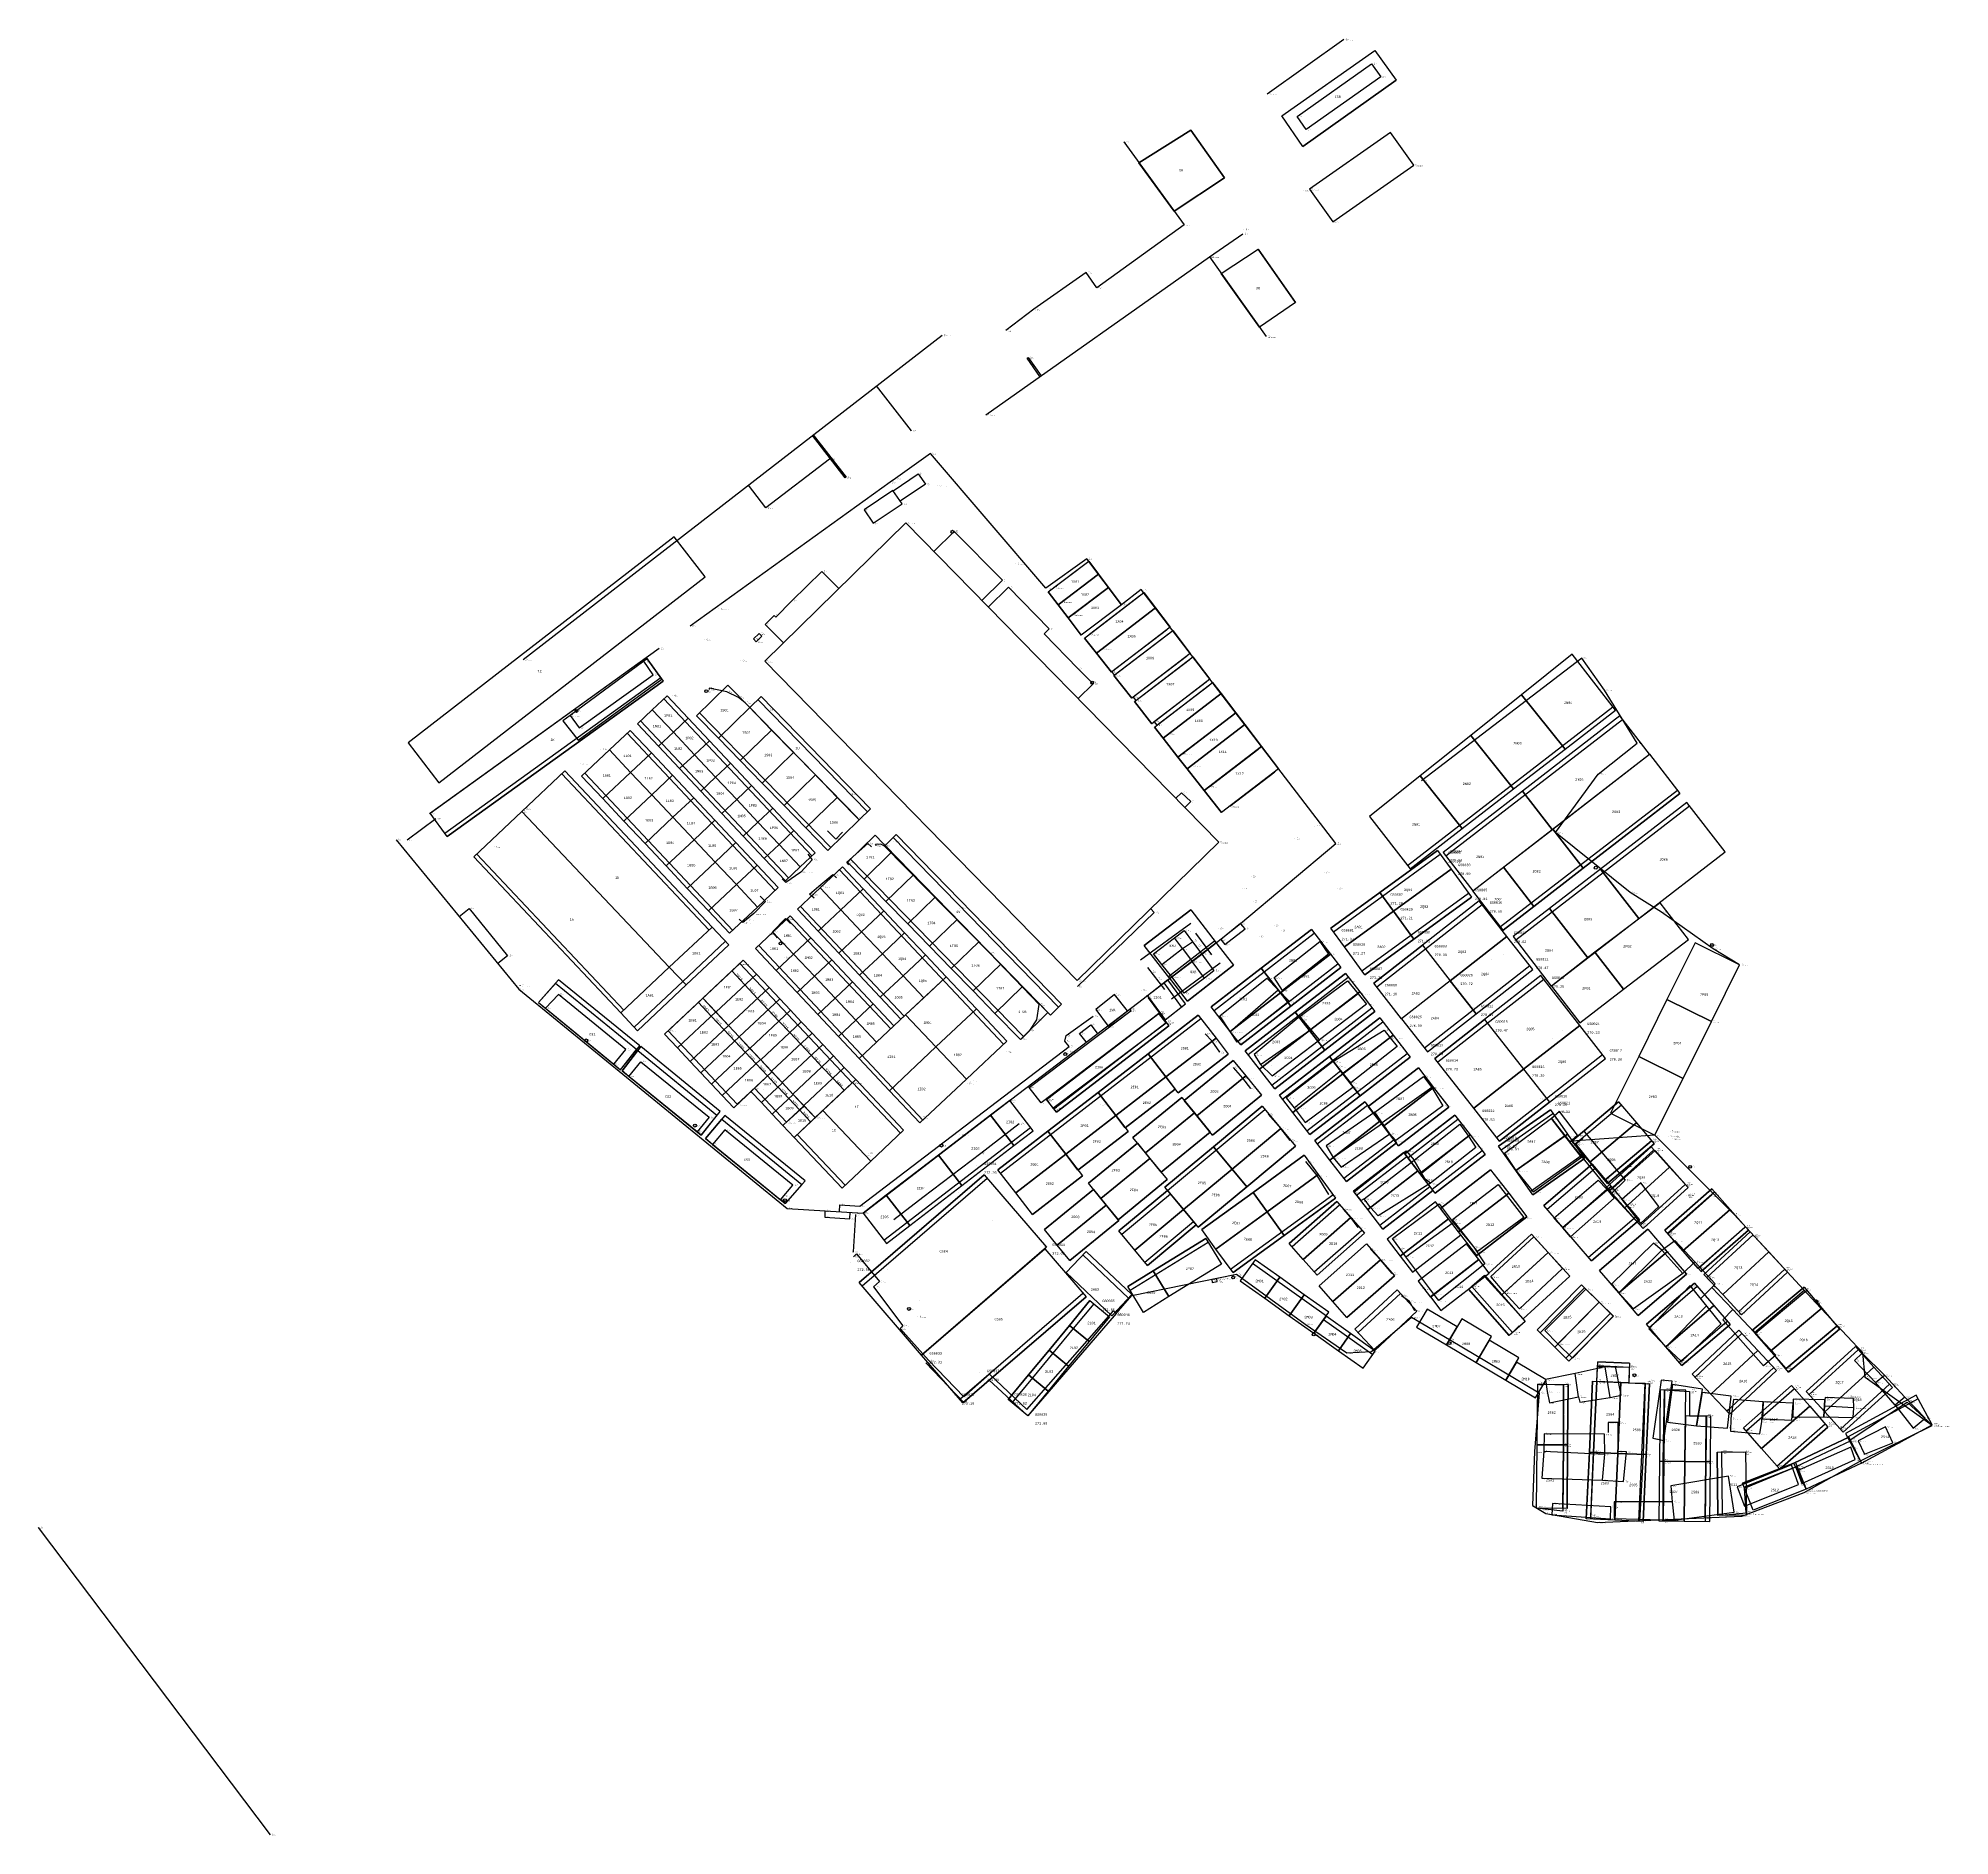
# Model space of a CAD drawing. Extents: x -1 to 923337, y -63322 to 323191.
# Drawn here: x -1 to 392564, y -63322 to 305962 of the extents above; entities that cross this region are included whole.
import ezdxf
from ezdxf.enums import TextEntityAlignment as Align

# ---------------------------------------------------------------- set-up
doc = ezdxf.new("R2010")
doc.units = 0
doc.header["$PDMODE"] = 35
doc.header["$PDSIZE"] = 1
doc.linetypes.add('Solid', pattern=[0])
for name, color, linetype, lineweight in [('aggiornamento 19-02-24', 7, 'Continuous', 30), ('aree gps 3', 84, 'Continuous', 30), ('NUOVE STIVE DIC2023', 3, 'Solid', 30), ('NUOVE STIVE TRACCIATURA', 150, 'Continuous', 30), ('PUNTI RILIEVO 12_02_24', 102, 'Solid', 30), ('WF ingombro stive 2', 1, 'Continuous', 30), ('WF lato di accesso', 40, 'Continuous', 30), ('WF linee di costruzione', 30, 'Continuous', 30), ('WF piazzole', 6, 'Continuous', 30), ('WF SCHIZZI', 30, 'Solid', 30), ('WF tracciatura', 30, 'Continuous', 30)]:
    doc.layers.add(name, color=color, linetype=linetype, lineweight=lineweight)
for name, color, linetype in [('pntdesc', 1, 'Continuous'), ('pntelev', 2, 'Continuous'), ('pntno', 3, 'Continuous'), ('RILIEVO VECCHIO 1', 8, 'Continuous'), ('WF nome aree GPS', 7, 'Continuous'), ('WF nuovi punti', 6, 'Continuous'), ('WF quote', 7, 'Continuous'), ('WF_lato_di_accesso', 40, 'Continuous')]:
    doc.layers.add(name, color=color, linetype=linetype)
doc.styles.get("Standard").update_dxf_attribs({"font": 'consola.ttf', "height": 500})
doc.dimstyles.new('ISO-25', dxfattribs={"dimtxt": 2.5, "dimasz": 2.5, "dimexe": 1.25, "dimexo": 0.625, "dimtad": 1, "dimtxsty": 'Standard', "dimcen": 2.5, "dimadec": 0, "dimazin": 0, "dimtfac": 1, "dimtmove": 0, "dimatfit": 3, "dimfxl": 1, "dimarcsym": 0})

# ---------------------------------------------------------------- blocks, each defined once
blk = doc.blocks.new('rilievo 2')
at = {"color": 8}
for p, q in [((343529, -300105), (362675, -286691)), ((362675, -286691), (367033, -292754)), ((367033, -292754), (347859, -306419)), ((347859, -306419), (343529, -300105)), ((314221, -309751, 1389), (324899, -303028)), ((324899, -303028), (331757, -312807)), ((321414, -319661, 1343), (314221, -309751, 1389)), ((331757, -312807), (321414, -319661, 1343)), ((331123, -332506, 1316), (338668, -327458)), ((338668, -327458), (346349, -338439)), ((338975, -343527, 1357), (331123, -332506, 1316)), ((346349, -338439), (338975, -343527, 1357)), ((213211, -411653, 1099), (212505, -412138, 2812)), ((216249, -415845), (213211, -411653, 1099)), ((199021, -428355), (216249, -415845)), ((197375, -423326, 2753), (195925, -424398, 2747)), ((195925, -424398, 2747), (199021, -428355)), ((314517, -473480), (324848, -465970)), ((325817, -468004), (329130, -472483)), ((330867, -474168), (320896, -481588)), ((194356, -478384), (190885, -482275)), ((211046, -491935), (194370, -478369)), ((319553, -479577), (316045, -475043)), ((190885, -482275), (192351, -483445, 2585)), ((207770, -496057, 2549), (211046, -491935)), ((208072, -496295, 2554), (211288, -492096)), ((211288, -492096), (227542, -505427)), ((206371, -494913, 2552), (207770, -496057, 2549)), ((209475, -497435, 2553), (208072, -496295, 2554)), ((227542, -505427), (224337, -509503, 675)), ((225219, -510224, 2528), (228525, -506247)), ((228525, -506247), (244998, -519666)), ((224337, -509503, 675), (223509, -508833, 2540)), ((226653, -511395, 2526), (225219, -510224, 2528)), ((244998, -519666), (241572, -523535)), ((241572, -523535), (240576, -522767, 2510))]:
    blk.add_line(p, q, dxfattribs=at)
for points, elevation in [([(250671, -370612), (237609, -380655), (233996, -375973)], 1802), ([(263718, -377153), (268851, -373640), (270394, -375759), (265181, -379288)], 1951), ([(239296, -402752), (237466, -404609), (241244, -408332)], 2108), ([(256389, -444346), (233317, -420693), (231997, -419597), (229602, -418423), (225956, -417672), (225935, -417953)], 2095), ([(290044, -489772), (291785, -487987), (293243, -485783), (293703, -482666), (283462, -471954), (261960, -450103), (261178, -449699), (260102, -449797), (260170, -450061)], 2505), ([(301578, -478948), (317351, -463742), (316621, -462996)], 2045), ([(255582, -534476), (256223, -533880), (260909, -539585), (259715, -540634), (265701, -548651), (265141, -549221), (270987, -555760), (278219, -563280), (283547, -558633), (291208, -565884), (309012, -545620), (309560, -546125), (291364, -567155), (283459, -559809), (278238, -564415), (270433, -556296)], 339)]:
    blk.add_lwpolyline(points, dxfattribs=dict(at, elevation=elevation))
at = {"color": 8, "elevation": 2180}
blk.add_lwpolyline([(235619, -408158), (235065, -407572), (236208, -406438), (236762, -407025)], close=True, dxfattribs=at)
at = {"color": 8}
for points in [[(340568, -295564, 1164), (356296, -284374, 1288)], [(311105, -305458, 1408), (323482, -322511, 1330), (305542, -335424, 1375), (303358, -332290, 1408), (292598, -339814, 1383), (286849, -344201, 1684)], [(328669, -329063, 1303), (335568, -324336, 1252)], [(282761, -361510, 1488), (328669, -329063, 1303), (340328, -345427, 1364)], [(187735, -411822, 3474), (273789, -345134, 1928)], [(293884, -353649, 1443), (291244, -349914, 1575), (291453, -349759, 1577), (294096, -353499, 1442)], [(267477, -364785, 1704), (260336, -355560, 2170)], [(247332, -365638, 2403), (254053, -374325, 1802), (253878, -374487, 1806), (247144, -365783, 2407)], [(161648, -448828, 1954), (186863, -479531, 1078), (241997, -524553, 234), (257566, -525503, 360), (287808, -502280, 2651), (311879, -483968, 2683), (320954, -477001, -331), (327105, -472296, -331), (335070, -466036, 2080), (354649, -449578, 2133), (314683, -397379, 2207), (310635, -400536, 2212), (303510, -391107, 2143), (295063, -397138, 2335), (271429, -369482, 1692), (264211, -374625, 1649), (263130, -375375, 1675), (222048, -404916, 2809)], [(272075, -389580, 2143), (276253, -385485, 2266), (286171, -395489, 2442), (281936, -399640, 2140)], [(296763, -396987, 2097), (303088, -392207, 2141)], [(242945, -399722, 2040), (249117, -393719, 2153), (252564, -397236, 2138)], [(298405, -399939, 2075), (305105, -394875, 2156)], [(242945, -399722, 2040), (239605, -403062, 2108)], [(301725, -419830, 2134), (304801, -416814, 2121), (301650, -413663, 2177), (294713, -406524, 2245), (295761, -405499, 2083), (287434, -396931, 2164), (283275, -401007, 2139)], [(300603, -402537, 2057), (307154, -397587, 2172)], [(304057, -406584, 2078), (314405, -398661, 2197)], [(239296, -402752, 2108), (239605, -403062, 2108)], [(306597, -409583, 2112), (316791, -401777, 2195)], [(319839, -405759, 2184), (308675, -414307, 2015), (309128, -415022, 2044), (320352, -406429, 2185)], [(215667, -409517, 2863), (168510, -443480, 2008)], [(309560, -546125, -352), (312778, -542459, -391), (334234, -538070, -628), (348344, -548307, -983), (356892, -554192, -1195), (361959, -553931, -1407), (370204, -546889, -1399), (377957, -551519, -1580), (396391, -562427, -1455), (395427, -574492, -1317), (395026, -585611, -1377), (397751, -587224, -1981), (408367, -589089, -2210), (438006, -587763, -2348), (450817, -582890, -2520), (462675, -576278, -2454), (477131, -569186, -2633), (463320, -559281, -2554), (462858, -554252, -2417), (453210, -543978, -2458), (436425, -525791, -2385), (420179, -509524, -2064), (431791, -486142, -2181), (437562, -474517, -1956), (432131, -471235, -1903), (421510, -463664, -1858), (415096, -459635, -1816), (399752, -447354, -1648), (408530, -435321, -1264), (416515, -428951, -1306), (409819, -418071, -1234), (405135, -411494, 947), (372257, -436688, -825)], [(323967, -411150, 2179), (313043, -419514, 2052), (313600, -420183, 2111), (324496, -411841, 2182)], [(328001, -416419, 2175), (317349, -424574, 2100), (317917, -425259, 2090), (328541, -417124, 2174)], [(320224, -427097, 2056), (330281, -419397, 2168)], [(323005, -431217, 2085), (333298, -423337, 2165)], [(324984, -433577, 2055), (335168, -425780, 2159)], [(328627, -437920, 2159), (338611, -430276, 2161)], [(332865, -441915, 2188), (342105, -434840, 2157)], [(323620, -442168, 2127), (324835, -440977, 2071), (322970, -439148, 2166), (321792, -440303, 2128)], [(163913, -448838, 1933), (169812, -444477, 2012)], [(250281, -447005, -271991), (251938, -448681, 2081), (253353, -447267, 2081)], [(254602, -453963, -271991), (254195, -453424, 2150), (258545, -449566, 2065), (259252, -450273, 2065)], [(246206, -451787, -271991), (247125, -452951, 2392), (244749, -455453, 2550), (241672, -457570, 2684), (240961, -456859, 1684)], [(247504, -460842, -271991), (246582, -459993, 2646), (248470, -458380, 2592), (251358, -455964, 2360), (252065, -456671, 2360)], [(174600, -464599, 1504), (176635, -462968, 2904), (184543, -472637, 2849), (182524, -474248, 1229)], [(236416, -460422, -271991), (237500, -461492, 2737), (235134, -463969, 2787), (232847, -465845, 2819), (232139, -465138, 2819)], [(240013, -468991, -271991), (238969, -467714, 2922), (241622, -464998, 2697), (242678, -466053, 2697)], [(318901, -474415, 1995), (317195, -472225, 2023), (321522, -468958, 2048), (323525, -467495, 2024), (325182, -469764, -241251)], [(320954, -477001, -331), (318901, -474415, 1995), (323126, -471171, 2050), (325182, -469764, -241251), (327104, -472295, -467)], [(323126, -471171, 2050), (321522, -468958, 2048)], [(320954, -477001, -331), (325108, -473807, -482), (327104, -472295, -467), (329612, -475756, -566), (327675, -477250, -564), (323524, -480345, -483), (320954, -477001, -331)], [(323126, -471171, 2050), (325108, -473807, -482)], [(327675, -477250, -564), (325108, -473807, -482)], [(315807, -480757, 2187), (318531, -484399, 64), (294129, -502882, -37), (291669, -499749, -32), (312644, -483901, 2046), (312314, -483467, 2113)], [(318481, -484416, -282), (316151, -481280, -169)], [(332925, -488245, -536), (342792, -479627, -732)], [(359252, -480446, -932), (349554, -487792, -802)], [(252733, -525208, 321), (252800, -523809, 2574), (256922, -524079, 2529), (299863, -491302, 2611), (299017, -490184, 2014), (299264, -489052, 2014), (304821, -485049, 1996)], [(347289, -485032, -777), (337889, -492921, -571), (339200, -494968, -593), (341567, -497346, -595), (351295, -489952, -823)], [(303351, -490348, 2310), (302016, -488619, 1969), (304298, -486821, 1972), (305654, -488580, 2259)], [(330807, -492475, -42), (329240, -490215, -11), (327783, -488662, 12)], [(339200, -494968, -593), (349504, -487826, -801)], [(365781, -489495, -1177), (356136, -496801, -1008)], [(354133, -494340, -892), (344462, -501817, -718), (346101, -503864, -783), (348365, -506918, -915), (358109, -499676, -1158), (357692, -498763, -1109)], [(337188, -499887, -264), (335516, -497779, -116), (333626, -495584, -100)], [(346101, -503864, -783), (355695, -496245, -979)], [(374337, -499693, -1466), (364188, -506999, -1204)], [(345263, -510584, -786), (343347, -508153, -768), (340736, -505200, -630)], [(362651, -504797, -1178), (352650, -511728, -1019), (354070, -514105, -1002), (355772, -516062, -1042), (365725, -509201, -1229)], [(263848, -526800, 341), (269805, -522264, 256), (281709, -513178, 120), (289643, -507136, -24)], [(354070, -514105, -1002), (364206, -507026, -1204)], [(381886, -509693, -1513), (372314, -517327, -253129)], [(401649, -509653, -1843), (391588, -516788, -1688)], [(360479, -522615, -1052), (359841, -522918, -1148), (358393, -521118, -1149), (369117, -512756, -1313), (370761, -514619, -1303)], [(353213, -521673, -1093), (350782, -517797, -890), (348502, -514947, -948)], [(374052, -519400, -1370), (363315, -526095, -1184), (361736, -524383, -897), (360479, -522615, -1052), (370761, -514619, -1303)], [(401296, -528511, -1867), (410278, -520596, -1916)], [(249709, -525060, 398), (249677, -526329, 354), (254840, -526675, 338), (254921, -525342, 339)], [(255975, -525816, 366), (255511, -533509, 340)], [(359229, -528458, -1198), (357707, -526436, -1147), (356249, -524709, -1083)], [(369021, -534509, -1379), (367784, -532759, -1341), (366259, -530723, -1268), (375870, -523623, -1385), (378758, -527440, -1541)], [(366199, -537895, -1215), (363795, -535098, -1111), (361746, -532936, -1227)], [(389292, -541824, -1156), (398253, -533590, -1788)], [(421587, -533133, -1983), (425881, -537955, -2046), (415793, -545205, -1872), (412792, -541920, -1829)], [(421587, -533133, -1983), (424264, -531154, -2085), (428403, -535519, -2122), (425881, -537955, -2046)], [(428403, -535519, -2122), (432567, -540025, -2096), (431834, -540810, -2010), (429576, -543068, -2063)], [(418937, -549298, -1909), (422403, -552975, -1899), (425641, -556017, -1906), (433792, -548296, -2137), (427396, -540363, -2025), (418937, -549298, -1909)], [(434108, -547473, -2086), (436173, -545333, -2119), (431834, -540810, -2010)], [(370892, -545583, -1446), (369804, -543690, -1339), (368142, -542515, -1331)], [(400261, -552403, -1693), (408719, -543804, -1748)], [(422403, -552975, -1899), (430797, -544581, -2085)], [(436173, -545333, -2119), (444994, -554686, -2254), (442445, -556926, -2228), (434108, -547473, -2086)], [(404499, -563260, -1873), (404770, -564382, -1870), (411005, -563390, -1877), (409958, -557129, -1846), (403814, -558463, -1789)], [(411005, -563390, -1877), (413263, -562912, -1887), (412103, -557024, -1851), (409958, -557129, -1846)], [(465473, -560350, -2460), (467330, -558833, -2639), (471465, -563309, -2444), (469510, -564992, -2454), (465473, -560350, -2460)], [(461050, -565522, -2530), (455004, -565196, -2384)], [(469510, -564992, -2454), (473181, -569722, -2475), (475648, -567625, -2485), (471465, -563309, -2444)], [(412638, -574521, -1951), (412603, -568564, -1906), (410561, -568568, -1868), (410561, -570568, -1868)], [(397393, -574408, -1720), (409879, -575021, -1906)], [(409402, -580413, -1923), (413729, -580637, -1938), (414305, -574581, -1917), (412638, -574521, -1951)], [(423749, -584822, -2135), (411806, -584847, -1972), (411800, -588289, -2092), (424127, -588631, -1635)], [(88161, -590117, 0), (135769, -653222, 7)], [(88161, -590117, 0), (88161, -590117, 0)]]:
    blk.add_polyline3d(points, dxfattribs=at)
at = {"color": 1}
for points in [[(361982, -289414, 1229), (363895, -292118, 1195), (348549, -302912, 1394), (346701, -300225, 1391)], [(197375, -423326, 2753), (199259, -425832, 2726), (214461, -414911, 2776), (212505, -412138, 2812)], [(194996, -480592, 2656), (192351, -483445, 2585), (206371, -494913, 2552), (208812, -491908, 2619)], [(209475, -497435, 2553), (211926, -494424, 2615), (225963, -505824, 2580), (223509, -508833, 2540)], [(229195, -508432, 2576), (226653, -511395, 2526), (240576, -522767, 2510), (243152, -519755, 2596)]]:
    blk.add_polyline3d(points, close=True, dxfattribs=at)
at = {"color": 8}
for points in [[(349242, -315168, 1297), (354041, -321890, 1217), (370666, -310228, 1351), (365867, -303506, 1431)], [(257760, -381029, 1996), (259638, -383772, 2065), (265554, -379832, 2343), (263673, -377087, 1967)], [(330623, -449313, 2125), (301532, -477741, 2033), (237357, -412142, 2131), (266341, -383731, 2144)], [(330997, -469309, -387), (331837, -470315, -494), (335996, -467105, -550), (335070, -466036, 2080)], [(341957, -477149, -698), (351361, -469691, -774), (353170, -472293, -815), (343704, -479814, -740)], [(255308, -498750, 2875), (247700, -505905, 3627), (245447, -503584, 3012), (241842, -506860, 2803), (235282, -499869, 2839), (231678, -503146, 2630), (217517, -488061, 2893), (232227, -474236, 2932)], [(340490, -477283, -660), (345094, -481970, -805), (334389, -490413, -575), (332925, -488245, -536), (330839, -485021, -525)], [(347714, -485700, -778), (347289, -485032, -777), (357013, -477794, -955), (359252, -480446, -932), (360947, -482597, -990), (351295, -489952, -823)], [(305345, -483665, 2448), (307881, -487127, 2720), (311879, -483968, 2683), (309182, -480595, 2494)], [(355054, -495437, -938), (354133, -494340, -892), (364574, -487924, -1094), (365781, -489495, -1177), (367246, -491278, -1214), (357692, -498763, -1109)], [(362651, -504797, -1178), (372653, -497468, -1399), (374337, -499693, -1466), (376643, -503466, -1558), (366979, -510621, -1278), (365725, -509201, -1229)], [(398914, -506100, -1848), (389272, -513293, -1682), (391588, -516788, -1688), (395169, -521155, -1838), (405069, -514014, -1918), (401649, -509653, -1843)], [(400608, -504624, -1853), (398914, -506100, -1848), (402688, -510860, -1846), (404286, -509500, -1852)], [(370761, -514619, -1303), (380082, -507263, -1574), (381886, -509693, -1513), (383400, -512051, -1568), (374052, -519400, -1370), (373012, -518543, -1355)], [(405576, -508685, -1878), (414034, -518722, -1947), (411355, -521417, -1946), (402688, -510860, -1846)], [(387951, -519659, -1616), (393272, -526405, -1688), (383711, -533397, -1597), (378575, -526813, -1499)], [(408527, -518786, -1879), (410278, -520596, -1916), (411786, -522443, -1959), (402844, -530413, -1878), (401296, -528511, -1867), (399401, -526544, -1817)], [(417296, -519313, -1967), (413393, -522691, -1941), (417231, -527624, -1998), (420978, -524152, -2036)], [(378758, -527440, -1541), (382954, -532487, -1614), (385245, -535974, -1648), (375801, -543483, -1571), (374780, -542142, -1549), (369021, -534509, -1379)], [(386452, -538535, -1704), (395327, -530373, -1769), (398253, -533590, -1788), (401162, -536895, -1750), (392346, -545189, -1588), (389292, -541824, -1156)], [(411241, -540125, -1890), (412792, -541920, -1829), (421587, -533133, -1983), (419887, -531663, -1989)], [(330177, -539023, -538), (329152, -539187, -552), (329241, -539762, -598), (330267, -539597, -584)], [(397583, -549663, -1712), (400261, -552403, -1693), (403251, -555320, -1760), (411585, -546682, -1823), (408734, -543819, -1748), (406017, -541146, -1744)], [(461177, -555831, -2445), (465473, -560350, -2460), (467330, -558833, -2639), (462716, -554261, -2444)], [(398071, -562182, -1760), (398516, -564527, -1808), (404499, -563260, -1873), (403814, -558463, -1789), (397719, -559707, -1641)], [(423712, -560071, -1959), (421430, -559852, -1931), (419730, -571749, -1973), (421976, -572218, -1986)], [(429970, -561720, -2052), (423790, -560727, -1943), (422732, -568498, -2024), (428723, -569205, -2083)], [(435862, -563106, -2184), (429876, -562341, -1905), (428723, -569205, -2083), (435053, -569669, -2170)], [(442432, -564272, -2343), (436313, -563779, -2226), (435797, -567724, -2120), (435726, -570294, -2166), (441701, -570888, -2245), (442108, -568315, -2181)], [(448540, -564564, -2380), (442432, -564272, -2343), (442287, -567785, -2195), (448264, -568057, -2327)], [(455076, -563850, -2402), (448562, -563769, -2420), (448540, -564564, -2380), (448528, -567453, -2298), (454887, -567379, -2353)], [(460884, -567533, -2462), (461050, -565522, -2530), (460958, -563607, -2462), (455116, -563395, -2442), (455076, -563850, -2402), (454887, -567379, -2353)], [(396948, -579986, -1932), (409402, -580413, -1923), (409879, -575021, -1906), (409793, -570926, -1903), (397429, -570864, -1838), (397393, -574408, -1720)], [(467524, -569403, -2500), (461888, -572321, -2425), (463190, -575076, -2505), (469037, -572685, -2606)], [(460436, -573627, -2465), (449384, -578467, -2342), (450360, -581094, -2394), (461306, -576130, -2496)], [(436436, -586966, -2338), (435253, -579541, -2230), (423454, -581572, -2046), (423749, -584822, -2135), (424127, -588631, -1635)], [(449669, -581251, -2289), (448246, -577248, -2294), (437050, -581764, -2209), (438546, -585727, -2348)], [(411119, -585858, -1960), (399146, -585198, -1910), (399019, -587506, -2084), (411031, -588361, -2092)]]:
    blk.add_polyline3d(points, close=True, dxfattribs=at)
at = {"color": 1}
for centre in [(275906, -385537, 2233), (225360, -418298, 2570), (304599, -416550, 2033), (198703, -422343, 2736), (408027, -454559, -1799), (240600, -470107, 2848), (431887, -470441, -1896), (200700, -490037, 2592), (299068, -492854, 2592), (223019, -507547, 2507), (273638, -511656, 2520), (427411, -516021, -2067), (241531, -522895, 2487), (333561, -538734, -732), (266972, -545205, 275), (453362, -543663, -2469), (350106, -550428, -1365), (377969, -552242, -1525), (415962, -558827, -1865)]:
    blk.add_circle(centre, 300, dxfattribs=at)
at = {"color": 8}
for p in [(356296, -284374, 1288), (361982, -289414, 1229), (363895, -292118, 1195), (340568, -295564, 1164), (346701, -300225, 1391), (311105, -305458, 1408), (348549, -302912, 1394), (370666, -310228, 1351), (347980, -315465, 1291), (349242, -315168, 1297), (354041, -321890, 1217), (323482, -322511, 1330), (335568, -324336, 1252), (335769, -323474, 1230), (328669, -329063, 1303), (303358, -332290, 1408), (305542, -335424, 1375), (292598, -339814, 1383), (273789, -345134, 1928), (286849, -344201, 1684), (340328, -345427, 1364), (291244, -349914, 1575), (291453, -349759, 1577), (267477, -364785, 1704), (282761, -361510, 1488), (250671, -370612, 1802), (271429, -369482, 1692), (253878, -374487, 1806), (254053, -374325, 1802), (263130, -375375, 1675), (264211, -374625, 1649), (268851, -373640, 1951), (270394, -375759, 2151), (272897, -375995, 2044), (237609, -380655, 1858), (265554, -379832, 2343), (257760, -381029, 1996), (259638, -383772, 2065), (266341, -383731, 2144), (275906, -385537, 2233), (276253, -385485, 2266), (288960, -392031, 2163), (303510, -391107, 2143), (249117, -393719, 2153), (286171, -395489, 2442), (242945, -399722, 2040), (287434, -396931, 2164), (295063, -397138, 2335), (296763, -396987, 2097), (298405, -399939, 2075), (314683, -397379, 2207), (227961, -401413, 2561), (239296, -402752, 2108), (300603, -402537, 2057), (310635, -400536, 2212), (222048, -404916, 2809), (224979, -407732, 2638), (235065, -407572, 2217), (235619, -408158, 2180), (236208, -406438, 2215), (237466, -404609, 2086), (295761, -405499, 2083), (304057, -406584, 2078), (187735, -411822, 3474), (212505, -412138, 2812), (215667, -409517, 2863), (232409, -412025, 2309), (237357, -412142, 2131), (306597, -409583, 2112), (405135, -411494, 947), (214461, -414911, 2776), (301650, -413663, 2177), (308675, -414307, 2015), (309128, -415022, 2044), (218335, -419232, 2713), (225360, -418298, 2570), (225935, -417953, 2551), (225956, -417672, 2492), (229602, -418423, 2352), (231997, -419597, 2228), (304599, -416550, 2033), (304801, -416814, 2121), (313043, -419514, 2052), (409819, -418071, -1234), (197375, -423326, 2753), (198703, -422343, 2736), (233317, -420693, 2137), (238013, -421981, 2149), (313600, -420183, 2111), (199259, -425832, 2726), (317349, -424574, 2100), (317917, -425259, 2090), (320224, -427097, 2056), (203715, -430192, 2701), (323005, -431217, 2085), (416515, -428951, -1306), (199589, -433235, 2692), (324984, -433577, 2055), (408530, -435321, -1264), (254701, -439416, 2104), (322970, -439148, 2166), (328627, -437920, 2159), (372257, -436688, -825), (168510, -443480, 2008), (187504, -443002, 2549), (188091, -442458, 2542), (324835, -440977, 2071), (332865, -441915, 2188), (169812, -444477, 2012), (256389, -444346, 2095), (350349, -446006, 1728), (399752, -447354, -1648), (161648, -448828, 1954), (163913, -448838, 1933), (181774, -450263, 2580), (251938, -448681, 2081), (258545, -449566, 2065), (260102, -449797, 2162), (260170, -450061, 2192), (261178, -449699, 2023), (261960, -450103, 2008), (263842, -449110, 2084), (330623, -449313, 2125), (346244, -448549, 2111), (354649, -449578, 2133), (247125, -452951, 2392), (254195, -453424, 2150), (408027, -454559, -1799), (241672, -457570, 2684), (244749, -455453, 2550), (248470, -458380, 2592), (251358, -455964, 2360), (335457, -458790, 1967), (337299, -456437, 2042), (352380, -455591, -437), (355037, -458810, -728), (176635, -462968, 2904), (237500, -461492, 2737), (246582, -459993, 2646), (277375, -462841, 1969), (337665, -461504, 2142), (415096, -459635, -1816), (232847, -465845, 2819), (233750, -465273, 2775), (235134, -463969, 2787), (241622, -464998, 2697), (317351, -463742, 2137), (330570, -467007, 2045), (335070, -466036, 2080), (335996, -467105, -550), (342078, -466439, -641), (421510, -463664, -1858), (238269, -468041, 2768), (238298, -468198, 2892), (238969, -467714, 2922), (240600, -470107, 2848), (321522, -468958, 2048), (323525, -467495, 2024), (325263, -469439, 1990), (326036, -470490, 2035), (330997, -469309, -387), (331837, -470315, -494), (338925, -468636, -574), (343492, -467521, -617), (351361, -469691, -774), (431887, -470441, -1896), (184543, -472637, 2849), (232227, -474236, 2932), (241374, -472955, 2844), (283462, -471954, 1839), (317195, -472225, 2023), (318901, -474415, 1995), (323126, -471171, 2050), (325108, -473807, -482), (327104, -472295, -467), (353170, -472293, -815), (432131, -471235, -1903), (437562, -474517, -1956), (187123, -478795, 2580), (301532, -477741, 2033), (316678, -475952, 1998), (317812, -477331, 2036), (320954, -477001, -331), (327675, -477250, -564), (329612, -475756, -566), (340490, -477283, -660), (341957, -477149, -698), (357013, -477794, -955), (186863, -479531, 1078), (194996, -480592, 2656), (293703, -482666, 1827), (301578, -478948, 2045), (309182, -480595, 2494), (314763, -479706, 2047), (315807, -480757, 2187), (316151, -481280, -169), (323524, -480345, -483), (343704, -479814, -740), (345094, -481970, -805), (359252, -480446, -932), (360947, -482597, -990), (192351, -483445, 2585), (293243, -485783, 1965), (304821, -485049, 1996), (305345, -483665, 2448), (311879, -483968, 2683), (312314, -483467, 2113), (312644, -483901, 2046), (318481, -484416, -282), (318531, -484399, 64), (330839, -485021, -525), (347289, -485032, -777), (347714, -485700, -778), (431791, -486142, -2181), (200700, -490037, 2592), (217517, -488061, 2893), (290044, -489772, 2505), (291785, -487987, 2185), (299017, -490184, 2014), (299264, -489052, 2014), (302016, -488619, 1969), (304298, -486821, 1972), (307881, -487127, 2720), (327783, -488662, 12), (329240, -490215, -11), (332925, -488245, -536), (334389, -490413, -575), (351295, -489952, -823), (364574, -487924, -1094), (365781, -489495, -1177), (208812, -491908, 2619), (211926, -494424, 2615), (287066, -492418, 2637), (299068, -492854, 2592), (299627, -492367, 2590), (299863, -491302, 2611), (330807, -492475, -42), (337889, -492921, -571), (354133, -494340, -892), (367246, -491278, -1214), (206371, -494913, 2552), (209475, -497435, 2553), (279635, -498385, 2724), (333626, -495584, -100), (335516, -497779, -116), (339200, -494968, -593), (341567, -497346, -595), (355054, -495437, -938), (372653, -497468, -1399), (235282, -499869, 2839), (255308, -498750, 2875), (278949, -498915, 2686), (287808, -502280, 2651), (291669, -499749, -32), (337188, -499887, -264), (344462, -501817, -718), (357692, -498763, -1109), (358109, -499676, -1158), (374337, -499693, -1466), (396638, -501993, -1839), (225963, -505824, 2580), (231678, -503146, 2630), (247700, -505905, 3627), (269577, -505879, 2740), (287596, -502597, 136), (294129, -502882, -37), (306385, -503220, -173), (340736, -505200, -630), (346101, -503864, -783), (362651, -504797, -1178), (376643, -503466, -1558), (398914, -506100, -1848), (400608, -504624, -1853), (223019, -507547, 2507), (223509, -508833, 2540), (229195, -508432, 2576), (241842, -506860, 2803), (277371, -509411, 2556), (289643, -507136, -24), (343347, -508153, -768), (348365, -506918, -915), (365725, -509201, -1229), (380082, -507263, -1574), (381886, -509693, -1513), (401649, -509653, -1843), (404286, -509500, -1852), (405576, -508685, -1878), (420179, -509524, -2064), (422959, -509696, -2133), (423273, -508677, -2031), (423756, -510291, -2029), (424122, -509815, -2060), (226653, -511395, 2526), (257965, -513725, 2748), (258596, -513181, 2745), (273638, -511656, 2520), (281709, -513178, 120), (345263, -510584, -786), (352650, -511728, -1019), (354070, -514105, -1002), (366979, -510621, -1278), (369117, -512756, -1313), (383400, -512051, -1568), (389272, -513293, -1682), (402688, -510860, -1846), (405069, -514014, -1918), (348502, -514947, -948), (350782, -517797, -890), (355772, -516062, -1042), (370761, -514619, -1303), (391588, -516788, -1688), (427411, -516021, -2067), (241241, -522016, 2470), (243152, -519755, 2596), (353213, -521673, -1093), (358393, -521118, -1149), (373012, -518543, -1355), (374052, -519400, -1370), (387951, -519659, -1616), (395169, -521155, -1838), (408527, -518786, -1879), (410278, -520596, -1916), (411355, -521417, -1946), (414034, -518722, -1947), (417296, -519313, -1967), (240576, -522767, 2510), (241531, -522895, 2487), (241997, -524553, 234), (249709, -525060, 398), (252800, -523809, 2574), (255975, -525816, 366), (256922, -524079, 2529), (257566, -525503, 360), (356249, -524709, -1083), (359841, -522918, -1148), (360479, -522615, -1052), (361736, -524383, -897), (375870, -523623, -1385), (411786, -522443, -1959), (413393, -522691, -1941), (420978, -524152, -2036), (436425, -525791, -2385), (249677, -526329, 354), (254840, -526675, 338), (357707, -526436, -1147), (359229, -528458, -1198), (363315, -526095, -1184), (378575, -526813, -1499), (378758, -527440, -1541), (393272, -526405, -1688), (399401, -526544, -1817), (401296, -528511, -1867), (417231, -527624, -1998), (255511, -533509, 340), (256223, -533880, 315), (361746, -532936, -1227), (366259, -530723, -1268), (367784, -532759, -1341), (382954, -532487, -1614), (383711, -533397, -1597), (395327, -530373, -1769), (398253, -533590, -1788), (402844, -530413, -1878), (419887, -531663, -1989), (421587, -533133, -1983), (424264, -531154, -2085), (255582, -534476, 339), (363795, -535098, -1111), (369021, -534509, -1379), (385245, -535974, -1648), (401162, -536895, -1750), (428403, -535519, -2122), (259715, -540634, 303), (260909, -539585, 329), (329152, -539187, -552), (330177, -539023, -538), (330267, -539597, -584), (331617, -538929, -568), (333561, -538734, -732), (334234, -538070, -628), (366199, -537895, -1215), (372357, -541003, -1538), (386452, -538535, -1704), (406017, -541146, -1744), (411241, -540125, -1890), (425881, -537955, -2046), (427396, -540363, -2025), (431834, -540810, -2010), (432567, -540025, -2096), (266972, -545205, 275), (309012, -545620, -266), (312778, -542459, -391), (368142, -542515, -1331), (369804, -543690, -1339), (370892, -545583, -1446), (374780, -542142, -1549), (375801, -543483, -1571), (389292, -541824, -1156), (392346, -545189, -1588), (408734, -543819, -1748), (412792, -541920, -1829), (415793, -545205, -1872), (436173, -545333, -2119), (453210, -543978, -2458), (453362, -543663, -2469), (265141, -549221, 181), (265701, -548651, 188), (268831, -546819, 141), (309560, -546125, -352), (348344, -548307, -983), (370204, -546889, -1399), (411585, -546682, -1823), (418937, -549298, -1909), (433792, -548296, -2137), (434108, -547473, -2086), (350106, -550428, -1365), (377957, -551519, -1580), (377969, -552242, -1525), (397583, -549663, -1712), (400261, -552403, -1693), (422403, -552975, -1899), (270433, -556296, 1487), (270987, -555760, 1447), (356892, -554192, -1195), (361959, -553931, -1407), (403251, -555320, -1760), (409958, -557129, -1846), (412103, -557024, -1851), (425641, -556017, -1906), (442445, -556926, -2228), (444994, -554686, -2254), (461177, -555831, -2445), (462716, -554261, -2444), (462858, -554252, -2417), (397719, -559707, -1641), (403814, -558463, -1789), (415962, -558827, -1865), (419091, -559946, -1954), (421430, -559852, -1931), (423712, -560071, -1959), (423790, -560727, -1943), (463320, -559281, -2554), (465473, -560350, -2460), (467330, -558833, -2639), (278219, -563280, 1256), (278238, -564415, 1236), (396391, -562427, -1455), (398071, -562182, -1760), (398516, -564527, -1808), (404499, -563260, -1873), (404770, -564382, -1870), (411005, -563390, -1877), (413263, -562912, -1887), (429876, -562341, -1905), (429970, -561720, -2052), (435862, -563106, -2184), (436313, -563779, -2226), (442432, -564272, -2343), (448540, -564564, -2380), (448562, -563769, -2420), (455076, -563850, -2402), (455116, -563395, -2442), (460001, -563122, -2448), (460958, -563607, -2462), (469510, -564992, -2454), (471465, -563309, -2444), (410561, -568568, -1868), (412603, -568564, -1906), (422732, -568498, -2024), (428723, -569205, -2083), (435797, -567724, -2120), (442108, -568315, -2181), (442287, -567785, -2195), (448264, -568057, -2327), (448528, -567453, -2298), (454887, -567379, -2353), (460884, -567533, -2462), (461050, -565522, -2530), (475648, -567625, -2485), (477131, -569186, -2633), (397429, -570864, -1838), (409793, -570926, -1903), (419730, -571749, -1973), (421976, -572218, -1986), (435053, -569669, -2170), (435726, -570294, -2166), (441701, -570888, -2245), (461888, -572321, -2425), (467524, -569403, -2500), (469037, -572685, -2606), (473181, -569722, -2475), (395427, -574492, -1317), (397393, -574408, -1720), (409879, -575021, -1906), (412638, -574521, -1951), (414305, -574581, -1917), (460436, -573627, -2465), (461306, -576130, -2496), (462675, -576278, -2454), (463190, -575076, -2505), (396948, -579986, -1932), (409402, -580413, -1923), (413729, -580637, -1938), (435253, -579541, -2230), (448246, -577248, -2294), (449384, -578467, -2342), (411806, -584847, -1972), (423454, -581572, -2046), (423749, -584822, -2135), (437050, -581764, -2209), (449669, -581251, -2289), (450360, -581094, -2394), (450817, -582890, -2520), (395026, -585611, -1377), (397751, -587224, -1981), (399019, -587506, -2084), (399146, -585198, -1910), (411031, -588361, -2092), (411119, -585858, -1960), (411800, -588289, -2092), (424127, -588631, -1635), (436436, -586966, -2338), (438006, -587763, -2348), (438546, -585727, -2348), (88161, -590117), (408367, -589089, -2210), (135769, -653222, 7)]:
    blk.add_point(p, dxfattribs=at)
for s, p in [('Spigolo fabbricato', (356685, -284540, 1288)), ('502', (356685, -284207, 1288)), ('273.280', (356685, -284374, 1288)), ('CS12', (362371, -289581, 1229)), ('503', (362371, -289248, 1229)), ('273.220', (362371, -289414, 1229)), ('CS12', (364284, -292285, 1195)), ('504', (364284, -291952, 1195)), ('273.186', (364284, -292118, 1195)), ('Spigolo fabbricato', (340957, -295731, 1164)), ('501', (340957, -295398, 1164)), ('273.156', (340957, -295564, 1164)), ('CS12', (347090, -300392, 1391)), ('506', (347090, -300058, 1391)), ('273.383', (347090, -300225, 1391)), ('518', (311494, -305292, 1408)), ('273.400', (311494, -305458, 1408)), ('Blocco CLS', (311494, -305625, 1408)), ('CS12', (348938, -303078, 1394)), ('505', (348938, -302745, 1394)), ('273.386', (348938, -302912, 1394)), ('510', (371055, -310061, 1351)), ('Spigolo fabbricato', (371055, -310395, 1351)), ('273.343', (371055, -310228, 1351)), ('Cancello', (348369, -315632, 1291)), ('511', (348369, -315298, 1291)), ('273.283', (348369, -315465, 1291)), ('Spigolo fabbricato', (349631, -315335, 1297)), ('508', (349631, -315002, 1297)), ('273.288', (349631, -315168, 1297)), ('509', (354430, -321723, 1217)), ('273.209', (354430, -321890, 1217)), ('517', (323871, -322344, 1330)), ('273.322', (323871, -322511, 1330)), ('Blocco CLS', (323871, -322678, 1330)), ('Cancello', (335957, -324503, 1252)), ('512', (335957, -324169, 1252)), ('273.243', (335957, -324336, 1252)), ('Stazione', (336158, -323641, 1230)), ('500', (336158, -323307, 1230)), ('273.222', (336158, -323474, 1230)), ('Spigolo fabbricato', (354430, -322057, 1217)), ('Spigolo fabbricato', (329058, -329230, 1303)), ('439', (329058, -328896, 1303)), ('273.294', (329058, -329063, 1303)), ('515', (303747, -332123, 1408)), ('273.400', (303747, -332290, 1408)), ('Blocco CLS', (303747, -332457, 1408)), ('516', (305931, -335257, 1375)), ('273.366', (305931, -335424, 1375)), ('Blocco CLS', (305931, -335590, 1375)), ('514', (292987, -339648, 1383)), ('273.374', (292987, -339814, 1383)), ('Blocco CLS', (292987, -339981, 1383)), ('Spigolo fabbricato', (274178, -345301, 1928)), ('435', (274178, -344968, 1928)), ('273.919', (274178, -345134, 1928)), ('513', (287238, -344034, 1684)), ('Muro CLS', (287238, -344367, 1684)), ('273.675', (287238, -344201, 1684)), ('507', (340717, -345260, 1364)), ('273.356', (340717, -345427, 1364)), ('Spigolo fabbricato', (340717, -345594, 1364)), ('436', (291633, -349747, 1575)), ('Muro CLS', (291633, -350080, 1575)), ('273.567', (291633, -349914, 1575)), ('437', (291842, -349593, 1577)), ('Muro CLS', (291842, -349926, 1577)), ('273.569', (291842, -349759, 1577)), ('434', (267866, -364618, 1704)), ('Muro CLS', (267866, -364952, 1704)), ('273.696', (267866, -364785, 1704)), ('Spigolo fabbricato', (283150, -361677, 1488)), ('438', (283150, -361344, 1488)), ('273.479', (283150, -361510, 1488)), ('431', (251060, -370446, 1802)), ('273.793', (251060, -370612, 1802)), ('Box carrelli', (251060, -370779, 1802)), ('391', (271818, -369315, 1692)), ('Muro CLS', (271818, -369649, 1692)), ('273.684', (271818, -369482, 1692)), ('432', (254267, -374321, 1806)), ('Muro CLS', (254267, -374654, 1806)), ('273.798', (254267, -374487, 1806)), ('433', (254442, -374159, 1802)), ('Muro CLS', (254442, -374492, 1802)), ('273.793', (254442, -374325, 1802)), ('389', (263519, -375208, 1675)), ('Muro CLS', (263519, -375542, 1675)), ('273.667', (263519, -375375, 1675)), ('390', (264600, -374458, 1649)), ('Muro CLS', (264600, -374791, 1649)), ('273.641', (264600, -374625, 1649)), ('388', (269240, -373473, 1951)), ('273.942', (269240, -373640, 1951)), ('Box', (269240, -373807, 1951)), ('387', (270783, -375593, 2151)), ('274.143', (270783, -375759, 2151)), ('Box', (270783, -375926, 2151)), ('394', (273286, -375828, 2044)), ('274.035', (273286, -375995, 2044)), ('Palo illuminazione', (273286, -376162, 2044)), ('430', (237998, -380489, 1858)), ('273.850', (237998, -380655, 1858)), ('Box carrelli', (237998, -380822, 1858)), ('386', (265943, -379665, 2343)), ('274.335', (265943, -379832, 2343)), ('Box', (265943, -379998, 2343)), ('384', (258149, -380862, 1996)), ('273.987', (258149, -381029, 1996)), ('Box', (258149, -381196, 1996)), ('385', (260027, -383605, 2065)), ('274.056', (260027, -383772, 2065)), ('Box', (260027, -383939, 2065)), ('Spigolo fabbricato', (266730, -383898, 2144)), ('392', (266730, -383564, 2144)), ('274.136', (266730, -383731, 2144)), ('395', (276295, -385371, 2233)), ('274.224', (276295, -385537, 2233)), ('Idrante', (276295, -385704, 2233)), ('393', (276642, -385318, 2266)), ('274.257', (276642, -385485, 2266)), ('Box', (276642, -385652, 2266)), ('396', (289349, -391864, 2163)), ('274.154', (289349, -392031, 2163)), ('Palo illuminazione', (289349, -392198, 2163)), ('400', (303899, -390940, 2143)), ('Muro CLS', (303899, -391274, 2143)), ('274.134', (303899, -391107, 2143)), ('383', (249506, -393552, 2153)), ('274.144', (249506, -393719, 2153)), ('Box', (249506, -393886, 2153)), ('397', (286560, -395323, 2442)), ('274.433', (286560, -395489, 2442)), ('Box', (286560, -395656, 2442)), ('382', (243334, -399555, 2040)), ('274.032', (243334, -399722, 2040)), ('Box', (243334, -399889, 2040)), ('398', (287823, -396764, 2164)), ('274.156', (287823, -396931, 2164)), ('Box', (287823, -397098, 2164)), ('399', (295452, -396971, 2335)), ('Muro CLS', (295452, -397305, 2335)), ('274.327', (295452, -397138, 2335)), ('413', (297152, -396820, 2097)), ('274.089', (297152, -396987, 2097)), ('Baraccatura acciaio', (297152, -397153, 2097)), ('414', (298794, -399772, 2075)), ('274.066', (298794, -399939, 2075)), ('Baraccatura acciaio', (298794, -400106, 2075)), ('401', (311024, -400369, 2212)), ('402', (315072, -397212, 2207)), ('Muro CLS', (315072, -397546, 2207)), ('274.199', (315072, -397379, 2207)), ('374', (228350, -401246, 2561)), ('274.552', (228350, -401413, 2561)), ('Palo illuminazione', (228350, -401580, 2561)), ('381', (239685, -402585, 2108)), ('274.100', (239685, -402752, 2108)), ('Box', (239685, -402919, 2108)), ('415', (300992, -402371, 2057)), ('274.049', (300992, -402537, 2057)), ('Baraccatura acciaio', (300992, -402704, 2057)), ('Muro CLS', (311024, -400702, 2212)), ('274.203', (311024, -400536, 2212)), ('372', (222437, -404749, 2809)), ('Muro CLS', (222437, -405083, 2809)), ('274.800', (222437, -404916, 2809)), ('373', (225368, -407566, 2638)), ('274.629', (225368, -407732, 2638)), ('Riga bianca', (225368, -407899, 2638)), ('378', (235454, -407405, 2217)), ('274.209', (235454, -407572, 2217)), ('Blocco CLS', (235454, -407739, 2217)), ('377', (236008, -407992, 2180)), ('274.172', (236008, -408158, 2180)), ('Blocco CLS', (236008, -408325, 2180)), ('379', (236596, -406271, 2215)), ('274.206', (236596, -406438, 2215)), ('Blocco CLS', (236596, -406605, 2215)), ('380', (237855, -404443, 2086)), ('274.078', (237855, -404609, 2086)), ('Box', (237855, -404776, 2086)), ('403', (296150, -405332, 2083)), ('274.074', (296150, -405499, 2083)), ('Box', (296150, -405666, 2083)), ('416', (304446, -406417, 2078)), ('274.070', (304446, -406584, 2078)), ('Baraccatura acciaio', (304446, -406750, 2078)), ('Spigolo fabbricato', (188124, -411989, 3474)), ('440', (188124, -411656, 3474)), ('275.465', (188124, -411822, 3474)), ('519', (212894, -411971, 2812)), ('274.803', (212894, -412138, 2812)), ('371', (216056, -409350, 2863)), ('Muro CLS', (216056, -409684, 2863)), ('274.855', (216056, -409517, 2863)), ('375', (232798, -411858, 2309)), ('274.300', (232798, -412025, 2309)), ('Riga bianca', (232798, -412192, 2309)), ('376', (237746, -411975, 2131)), ('274.123', (237746, -412142, 2131)), ('417', (306986, -409416, 2112)), ('274.103', (306986, -409583, 2112)), ('Baraccatura acciaio', (306986, -409749, 2112)), ('541', (405524, -411327, 947)), ('Muro CLS', (405524, -411661, 947)), ('272.939', (405524, -411494, 947)), ('CS13', (212894, -412304, 2812)), ('CS13', (214850, -415077, 2776)), ('520', (214850, -414744, 2776)), ('274.768', (214850, -414911, 2776)), ('Spigolo fabbricato', (237746, -412309, 2131)), ('404', (302039, -413496, 2177)), ('274.169', (302039, -413663, 2177)), ('Box', (302039, -413830, 2177)), ('407', (309064, -414140, 2015)), ('274.006', (309064, -414307, 2015)), ('Blocco CLS', (309064, -414473, 2015)), ('408', (309517, -414855, 2044)), ('274.036', (309517, -415022, 2044)), ('Blocco CLS', (309517, -415189, 2044)), ('370', (218724, -419065, 2713)), ('274.704', (218724, -419232, 2713)), ('Riga bianca', (218724, -419399, 2713)), ('369', (225749, -418131, 2570)), ('274.561', (225749, -418298, 2570)), ('Idrante', (225749, -418464, 2570)), ('368', (226324, -417786, 2551)), ('Muro CLS', (226324, -418120, 2551)), ('274.543', (226324, -417953, 2551)), ('367', (226345, -417505, 2492)), ('Muro CLS', (226345, -417839, 2492)), ('274.484', (226345, -417672, 2492)), ('366', (229991, -418256, 2352)), ('Muro CLS', (229991, -418590, 2352)), ('274.343', (229991, -418423, 2352)), ('365', (232385, -419430, 2228)), ('Muro CLS', (232385, -419764, 2228)), ('274.220', (232385, -419597, 2228)), ('406', (304988, -416383, 2033)), ('274.024', (304988, -416550, 2033)), ('Idrante', (304988, -416717, 2033)), ('405', (305190, -416647, 2121)), ('274.113', (305190, -416814, 2121)), ('Box', (305190, -416981, 2121)), ('409', (313432, -419347, 2052)), ('274.043', (313432, -419514, 2052)), ('Blocco CLS', (313432, -419681, 2052)), ('410', (313989, -420016, 2111)), ('287', (410208, -417904, -1234)), ('270.757', (410208, -418071, -1234)), ('Limite asfalto', (410208, -418237, -1234)), ('336', (197764, -423159, 2753)), ('274.744', (197764, -423326, 2753)), ('Palo illuminazione', (197764, -423493, 2753)), ('337', (199092, -422177, 2736)), ('274.727', (199092, -422343, 2736)), ('Idrante', (199092, -422510, 2736)), ('364', (233706, -420527, 2137)), ('Muro CLS', (233706, -420860, 2137)), ('274.128', (233706, -420693, 2137)), ('363', (238402, -421814, 2149)), ('274.140', (238402, -421981, 2149)), ('Riga bianca', (238402, -422148, 2149)), ('274.103', (313989, -420183, 2111)), ('Blocco CLS', (313989, -420350, 2111)), ('CS13', (199648, -425999, 2726)), ('521', (199648, -425665, 2726)), ('274.717', (199648, -425832, 2726)), ('411', (317738, -424407, 2100)), ('274.091', (317738, -424574, 2100)), ('Blocco CLS', (317738, -424741, 2100)), ('412', (318306, -425092, 2090)), ('274.081', (318306, -425259, 2090)), ('Blocco CLS', (318306, -425425, 2090)), ('418', (320613, -426930, 2056)), ('274.048', (320613, -427097, 2056)), ('Baraccatura acciaio', (320613, -427263, 2056)), ('339', (204104, -430026, 2701)), ('274.693', (204104, -430192, 2701)), ('Riga bianca', (204104, -430359, 2701)), ('419', (323394, -431050, 2085)), ('274.076', (323394, -431217, 2085)), ('Baraccatura acciaio', (323394, -431383, 2085)), ('286', (416904, -428784, -1306)), ('270.685', (416904, -428951, -1306)), ('Limite asfalto', (416904, -429118, -1306)), ('338', (199978, -433068, 2692)), ('274.684', (199978, -433235, 2692)), ('Riga bianca', (199978, -433402, 2692)), ('420', (325373, -433410, 2055)), ('274.046', (325373, -433577, 2055)), ('Baraccatura acciaio', (325373, -433744, 2055)), ('285', (408919, -435154, -1264)), ('270.728', (408919, -435321, -1264)), ('Limite asfalto', (408919, -435488, -1264)), ('362', (255089, -439250, 2104)), ('274.095', (255089, -439416, 2104)), ('Riga bianca', (255089, -439583, 2104)), ('422', (323359, -438981, 2166)), ('274.157', (323359, -439148, 2166)), ('Box', (323359, -439315, 2166)), ('421', (329016, -437754, 2159)), ('274.150', (329016, -437920, 2159)), ('Baraccatura acciaio', (329016, -438087, 2159)), ('542', (372646, -436522, -825)), ('Muro CLS', (372646, -436855, -825)), ('271.167', (372646, -436688, -825)), ('330', (168899, -443313, 2008)), ('Muro CLS', (168899, -443647, 2008)), ('273.999', (168899, -443480, 2008)), ('333', (187893, -442836, 2549)), ('274.541', (187893, -443002, 2549)), ('Blocco CLS', (187893, -443169, 2549)), ('334', (188480, -442291, 2542)), ('274.534', (188480, -442458, 2542)), ('Blocco CLS', (188480, -442625, 2542)), ('423', (325224, -440810, 2071)), ('274.063', (325224, -440977, 2071)), ('Box', (325224, -441144, 2071)), ('424', (333254, -441748, 2188)), ('274.180', (333254, -441915, 2188)), ('Baraccatura acciaio', (333254, -442082, 2188)), ('Sbarra', (170201, -444644, 2012)), ('332', (170201, -444310, 2012)), ('274.003', (170201, -444477, 2012)), ('361', (256778, -444180, 2095)), ('Muro CLS', (256778, -444513, 2095)), ('274.086', (256778, -444346, 2095)), ('426', (350738, -445839, 1728)), ('273.720', (350738, -446006, 1728)), ('Box', (350738, -446172, 1728)), ('270.343', (400140, -447354, -1648)), ('192', (400140, -447187, -1648)), ('Limite asfalto', (400140, -447520, -1648)), ('329', (162037, -448662, 1954)), ('Muro CLS', (162037, -448995, 1954)), ('273.946', (162037, -448828, 1954)), ('Sbarra', (164302, -449005, 1933)), ('331', (164302, -448671, 1933)), ('273.924', (164302, -448838, 1933)), ('335', (182163, -450096, 2580)), ('274.572', (182163, -450263, 2580)), ('Riga bianca', (182163, -450430, 2580)), ('831', (252327, -448514, 2081)), ('274.073', (252327, -448681, 2081)), ('Ingombro stive', (252327, -448848, 2081)), ('830', (258934, -449399, 2065)), ('274.056', (258934, -449566, 2065)), ('Ingombro stive', (258934, -449733, 2065)), ('359', (260491, -449631, 2162)), ('Muro CLS', (260491, -449964, 2162)), ('274.154', (260491, -449797, 2162)), ('360', (260559, -449894, 2192)), ('Muro CLS', (260559, -450228, 2192)), ('274.183', (260559, -450061, 2192)), ('358', (261567, -449533, 2023)), ('Muro CLS', (261567, -449866, 2023)), ('274.015', (261567, -449699, 2023)), ('357', (262349, -449936, 2008)), ('Muro CLS', (262349, -450269, 2008)), ('274.000', (262349, -450103, 2008)), ('356', (264231, -448943, 2084)), ('274.075', (264231, -449110, 2084)), ('Riga bianca', (264231, -449277, 2084)), ('Spigolo fabbricato', (331012, -449479, 2125)), ('299', (331012, -449146, 2125)), ('274.117', (331012, -449313, 2125)), ('427', (346633, -448382, 2111)), ('Muro CLS', (346633, -448715, 2111)), ('274.102', (346633, -448549, 2111)), ('425', (355038, -449412, 2133)), ('Muro CLS', (355038, -449745, 2133)), ('274.124', (355038, -449578, 2133)), ('833', (245138, -455287, 2550)), ('832', (247514, -452784, 2392)), ('274.383', (247514, -452951, 2392)), ('Ingombro stive', (247514, -453118, 2392)), ('829', (254584, -453257, 2150)), ('274.141', (254584, -453424, 2150)), ('Ingombro stive', (254584, -453590, 2150)), ('284', (352769, -455424, -437)), ('270.193', (408416, -454559, -1799)), ('191', (408416, -454392, -1799)), ('Idrante', (408416, -454726, -1799)), ('834', (242061, -457404, 2684)), ('274.675', (242061, -457570, 2684)), ('Ingombro stive', (242061, -457737, 2684)), ('274.541', (245138, -455453, 2550)), ('Ingombro stive - mezzeria', (245138, -455620, 2550)), ('827', (248859, -458214, 2592)), ('274.584', (248859, -458380, 2592)), ('Ingombro stive - mezzeria', (248859, -458547, 2592)), ('828', (251747, -455797, 2360)), ('274.351', (251747, -455964, 2360)), ('Ingombro stive', (251747, -456131, 2360)), ('429', (335846, -458624, 1967)), ('273.959', (335846, -458790, 1967)), ('Box', (335846, -458957, 1967)), ('428', (337688, -456270, 2042)), ('274.034', (337688, -456437, 2042)), ('Box', (337688, -456604, 2042)), ('271.554', (352769, -455591, -437)), ('Box carrelli', (352769, -455758, -437)), ('283', (355426, -458644, -728)), ('271.263', (355426, -458810, -728)), ('Box', (355426, -458977, -728)), ('328', (177024, -462801, 2904)), ('274.896', (177024, -462968, 2904)), ('Box', (177024, -463135, 2904)), ('835', (237889, -461325, 2737)), ('274.729', (237889, -461492, 2737)), ('Ingombro stive', (237889, -461659, 2737)), ('826', (246971, -459826, 2646)), ('274.637', (246971, -459993, 2646)), ('Ingombro stive', (246971, -460160, 2646)), ('355', (277763, -462675, 1969)), ('273.960', (277763, -462841, 1969)), ('Riga bianca', (277763, -463008, 1969)), ('289', (338054, -461338, 2142)), ('274.133', (338054, -461504, 2142)), ('Box', (338054, -461671, 2142)), ('270.176', (415485, -459635, -1816)), ('189', (415485, -459468, -1816)), ('Limite asfalto', (415485, -459802, -1816)), ('837', (233236, -465679, 2819)), ('274.811', (233236, -465845, 2819)), ('Ingombro stive', (233236, -466012, 2819)), ('341', (234139, -465106, 2775)), ('274.767', (234139, -465273, 2775)), ('Riga bianca', (234139, -465440, 2775)), ('836', (235523, -463802, 2787)), ('274.779', (235523, -463969, 2787)), ('Ingombro stive - mezzeria', (235523, -464136, 2787)), ('825', (242011, -464831, 2697)), ('274.689', (242011, -464998, 2697)), ('Ingombro stive', (242011, -465164, 2697)), ('300', (317740, -463576, 2137)), ('274.128', (317740, -463742, 2137)), ('Pedonale', (317740, -463909, 2137)), ('290', (330959, -466840, 2045)), ('274.037', (330959, -467007, 2045)), ('Box', (330959, -467174, 2045)), ('Scala', (335459, -466203, 2080)), ('288', (335459, -465869, 2080)), ('274.071', (335459, -466036, 2080)), ('279', (336385, -466938, -550)), ('271.441', (336385, -467105, -550)), ('281', (342467, -466273, -641)), ('271.351', (342467, -466439, -641)), ('Box', (342467, -466606, -641)), ('188', (421899, -463498, -1858)), ('270.133', (421899, -463664, -1858)), ('Limite asfalto', (421899, -463831, -1858)), ('342', (238658, -467874, 2768)), ('274.760', (238658, -468041, 2768)), ('Riga bianca', (238658, -468208, 2768)), ('823', (238687, -468031, 2892)), ('274.884', (238687, -468198, 2892)), ('Blocco CLS', (238687, -468365, 2892)), ('824', (239358, -467547, 2922)), ('274.913', (239358, -467714, 2922)), ('Blocco CLS', (239358, -467881, 2922)), ('344', (240989, -469940, 2848)), ('274.840', (240989, -470107, 2848)), ('Idrante', (240989, -470274, 2848)), ('274.039', (321911, -468958, 2048)), ('718', (321911, -468791, 2048)), ('Box C/S tubi', (321911, -469125, 2048)), ('721', (323515, -471004, 2050)), ('274.015', (323914, -467495, 2024)), ('717', (323914, -467328, 2024)), ('Box C/S rotoli', (323914, -467661, 2024)), ('292', (325652, -469272, 1990)), ('273.982', (325652, -469439, 1990)), ('Box C/S', (325652, -469606, 1990)), ('291', (326425, -470323, 2035)), ('274.026', (326425, -470490, 2035)), ('Box C/S', (326425, -470657, 2035)), ('Scala', (331386, -469475, -387)), ('277', (331386, -469142, -387)), ('271.604', (331386, -469309, -387)), ('Scala', (332226, -470482, -494)), ('278', (332226, -470148, -494)), ('271.498', (332226, -470315, -494)), ('Scala', (336385, -467272, -550)), ('280', (339314, -468470, -574)), ('271.417', (339314, -468636, -574)), ('Box', (339314, -468803, -574)), ('282', (343881, -467354, -617)), ('271.375', (343881, -467521, -617)), ('Box', (343881, -467688, -617)), ('271.217', (351750, -469691, -774)), ('724', (351750, -469524, -774)), ('Ingombro stive', (351750, -469858, -774)), ('186', (432276, -470274, -1896)), ('270.096', (432276, -470441, -1896)), ('Idrante', (432276, -470608, -1896)), ('187', (432520, -471068, -1903)), ('327', (184932, -472470, 2849)), ('274.840', (184932, -472637, 2849)), ('Box', (184932, -472804, 2849)), ('340', (232616, -474069, 2932)), ('274.924', (232616, -474236, 2932)), ('Baraccatura acciaio', (232616, -474403, 2932)), ('343', (241763, -472788, 2844)), ('274.835', (241763, -472955, 2844)), ('Riga bianca', (241763, -473122, 2844)), ('354', (283851, -471787, 1839)), ('Muro CLS', (283851, -472121, 1839)), ('273.830', (283851, -471954, 1839)), ('274.014', (317584, -472225, 2023)), ('719', (317584, -472059, 2023)), ('Box C/S tubi', (317584, -472392, 2023)), ('273.986', (319290, -474415, 1995)), ('720', (319290, -474248, 1995)), ('Box C/S', (319290, -474582, 1995)), ('274.041', (323515, -471171, 2050)), ('Box C/S', (323515, -471337, 2050)), ('Muro CLS base tubi', (325497, -473974, -482)), ('271.509', (325497, -473807, -482)), ('714', (325497, -473640, -482)), ('Muro CLS base rotoli', (327493, -472462, -467)), ('271.525', (327493, -472295, -467)), ('716', (327493, -472128, -467)), ('271.176', (353559, -472293, -815)), ('725', (353559, -472126, -815)), ('Ingombro stive', (353559, -472460, -815)), ('270.089', (432520, -471235, -1903)), ('Limite asfalto', (432520, -471402, -1903)), ('184', (437951, -474350, -1956)), ('270.035', (437951, -474517, -1956)), ('Limite asfalto', (437951, -474683, -1956)), ('326', (187512, -478628, 2580)), ('274.572', (187512, -478795, 2580)), ('Palo illuminazione', (187512, -478961, 2580)), ('Spigolo fabbricato', (301921, -477908, 2033)), ('302', (301921, -477574, 2033)), ('274.025', (301921, -477741, 2033)), ('301', (301967, -478782, 2045)), ('274.037', (301967, -478948, 2045)), ('293', (317067, -475786, 1998)), ('273.989', (317067, -475952, 1998)), ('Box C/S', (317067, -476119, 1998)), ('294', (318201, -477165, 2036)), ('274.027', (318201, -477331, 2036)), ('Box C/S', (318201, -477498, 2036)), ('Muro CLS base tubi', (321343, -477167, -331)), ('271.661', (321343, -477001, -331)), ('711', (321343, -476834, -331)), ('271.428', (328064, -477250, -564)), ('713', (328064, -477083, -564)), ('Box C/S tubi', (328064, -477417, -564)), ('271.426', (330001, -475756, -566)), ('715', (330001, -475590, -566)), ('Box C/S rotoli', (330001, -475923, -566)), ('271.331', (340879, -477283, -660)), ('722', (340879, -477117, -660)), ('Ingombro stive', (340879, -477450, -660)), ('271.293', (342346, -477149, -698)), ('723', (342346, -476983, -698)), ('Ingombro stive', (342346, -477316, -698)), ('271.036', (357402, -477794, -955)), ('735', (357402, -477627, -955)), ('Ingombro stive', (357402, -477961, -955)), ('441', (187252, -479364, 1078)), ('Muro CLS', (187252, -479697, 1078)), ('273.070', (187252, -479531, 1078)), ('CS01', (195385, -480758, 2656)), ('522', (195385, -480425, 2656)), ('274.648', (195385, -480592, 2656)), ('353', (294092, -482499, 1827)), ('Muro CLS', (294092, -482833, 1827)), ('273.818', (294092, -482666, 1827)), ('Pedonale', (301967, -479115, 2045)), ('Superpacchi', (309571, -480761, 2494)), ('807', (309571, -480428, 2494)), ('274.485', (309571, -480595, 2494)), ('295', (315152, -479539, 2047)), ('274.039', (315152, -479706, 2047)), ('Box', (315152, -479873, 2047)), ('296', (316196, -480590, 2187)), ('274.178', (316196, -480757, 2187)), ('Rampa', (316196, -480924, 2187)), ('271.822', (316540, -481280, -169)), ('710', (316540, -481114, -169)), ('Rampa', (316540, -481447, -169)), ('271.509', (323913, -480345, -483)), ('712', (323913, -480178, -483)), ('Box C/S tubi', (323913, -480512, -483)), ('271.252', (344093, -479814, -740)), ('726', (344093, -479647, -740)), ('Ingombro stive', (344093, -479981, -740)), ('271.187', (345483, -481970, -805)), ('727', (345483, -481803, -805)), ('Ingombro stive', (345483, -482137, -805)), ('271.060', (359641, -480446, -932)), ('736', (359641, -480279, -932)), ('Ingombro stive - mezzeria', (359641, -480613, -932)), ('271.001', (361336, -482597, -990)), ('737', (361336, -482431, -990)), ('Ingombro stive', (361336, -482764, -990)), ('CS01', (192740, -483612, 2585)), ('523', (192740, -483278, 2585)), ('274.576', (192740, -483445, 2585)), ('352', (293632, -485617, 1965)), ('Muro CLS', (293632, -485950, 1965)), ('273.956', (293632, -485783, 1965)), ('308', (304687, -486654, 1972)), ('273.963', (304687, -486821, 1972)), ('303', (305210, -484882, 1996)), ('273.988', (305210, -485049, 1996)), ('Pedonale', (305210, -485216, 1996)), ('Superpacchi', (305734, -483832, 2448)), ('808', (305734, -483498, 2448)), ('274.439', (305734, -483665, 2448)), ('Superpacchi', (312268, -484135, 2683)), ('806', (312268, -483801, 2683)), ('274.675', (312268, -483968, 2683)), ('298', (312703, -483300, 2113)), ('274.105', (312703, -483467, 2113)), ('Rampa', (312703, -483634, 2113)), ('297', (313033, -483734, 2046)), ('274.037', (313033, -483901, 2046)), ('Rampa', (313033, -484068, 2046)), ('709', (318870, -484249, -282)), ('271.709', (318870, -484416, -282)), ('Rampa', (318870, -484583, -282)), ('276', (318920, -484232, 64)), ('272.055', (318920, -484399, 64)), ('Rampa', (318920, -484566, 64)), ('271.466', (331228, -485021, -525)), ('730', (331228, -484855, -525)), ('Ingombro stive', (331228, -485188, -525)), ('271.214', (347678, -485032, -777)), ('734', (347678, -484865, -777)), ('Ingombro stive', (347678, -485198, -777)), ('271.213', (348103, -485700, -778)), ('733', (348103, -485534, -778)), ('Ingombro stive', (348103, -485867, -778)), ('183', (432180, -485976, -2181)), ('269.811', (432180, -486142, -2181)), ('Limite asfalto', (432180, -486309, -2181)), ('325', (201089, -489870, 2592)), ('274.583', (201089, -490037, 2592)), ('Idrante', (201089, -490203, 2592)), ('322', (217906, -487894, 2893)), ('274.885', (217906, -488061, 2893)), ('Baraccatura acciaio', (217906, -488228, 2893)), ('350', (290433, -489605, 2505)), ('Muro CLS', (290433, -489939, 2505)), ('274.497', (290433, -489772, 2505)), ('351', (292174, -487821, 2185)), ('Muro CLS', (292174, -488154, 2185)), ('274.177', (292174, -487987, 2185)), ('305', (299406, -490017, 2014)), ('274.006', (299406, -490184, 2014)), ('Pedonale', (299406, -490351, 2014)), ('304', (299653, -488885, 2014)), ('274.006', (299653, -489052, 2014)), ('Pedonale', (299653, -489219, 2014)), ('307', (302405, -488452, 1969)), ('273.960', (302405, -488619, 1969)), ('Box', (302405, -488786, 1969)), ('Box', (304687, -486988, 1972)), ('Superpacchi', (308270, -487294, 2720)), ('809', (308270, -486960, 2720)), ('274.712', (308270, -487127, 2720)), ('821', (328172, -488495, 12)), ('272.003', (328172, -488662, 12)), ('Ingombro stive', (328172, -488829, 12)), ('820', (329629, -490048, -11)), ('271.980', (329629, -490215, -11)), ('Ingombro stive - mezzeria', (329629, -490381, -11)), ('271.455', (333314, -488245, -536)), ('729', (333314, -488079, -536)), ('Ingombro stive - mezzeria', (333314, -488412, -536)), ('271.416', (334778, -490413, -575)), ('728', (334778, -490247, -575)), ('Ingombro stive', (334778, -490580, -575)), ('271.168', (351684, -489952, -823)), ('738', (351684, -489786, -823)), ('Ingombro stive', (351684, -490119, -823)), ('270.897', (364963, -487924, -1094)), ('744', (364963, -487757, -1094)), ('Ingombro stive', (364963, -488090, -1094)), ('270.815', (366170, -489495, -1177)), ('745', (366170, -489329, -1177)), ('Ingombro stive - mezzeria', (366170, -489662, -1177)), ('CS01', (209201, -492075, 2619)), ('524', (209201, -491741, 2619)), ('274.610', (209201, -491908, 2619)), ('CS02', (212314, -494591, 2615)), ('527', (212314, -494257, 2615)), ('274.606', (212314, -494424, 2615)), ('349', (287455, -492251, 2637)), ('274.629', (287455, -492418, 2637)), ('Riga bianca', (287455, -492585, 2637)), ('310', (299457, -492687, 2592)), ('274.584', (299457, -492854, 2592)), ('Idrante', (299457, -493021, 2592)), ('309', (300016, -492201, 2590)), ('274.581', (300016, -492367, 2590)), ('Palo illuminazione', (300016, -492534, 2590)), ('306', (300252, -491135, 2611)), ('274.602', (300252, -491302, 2611)), ('Pedonale', (300252, -491468, 2611)), ('819', (331196, -492308, -42)), ('271.950', (331196, -492475, -42)), ('Ingombro stive', (331196, -492642, -42)), ('271.420', (338278, -492921, -571)), ('731', (338278, -492755, -571)), ('Ingombro stive', (338278, -493088, -571)), ('271.099', (354522, -494340, -892)), ('742', (354522, -494173, -892)), ('Ingombro stive', (354522, -494506, -892)), ('270.778', (367635, -491278, -1214)), ('746', (367635, -491111, -1214)), ('Ingombro stive', (367635, -491445, -1214)), ('CS01', (206760, -495079, 2552)), ('525', (206760, -494746, 2552)), ('274.544', (206760, -494913, 2552)), ('CS02', (209864, -497601, 2553)), ('526', (209864, -497268, 2553)), ('274.544', (209864, -497435, 2553)), ('345', (255697, -498583, 2875)), ('348', (280024, -498218, 2724)), ('274.715', (280024, -498385, 2724)), ('Blocco CLS', (280024, -498552, 2724)), ('818', (334015, -495417, -100)), ('271.891', (334015, -495584, -100)), ('Ingombro stive', (334015, -495750, -100)), ('817', (335905, -497612, -116)), ('271.875', (335905, -497779, -116)), ('Ingombro stive - mezzeria', (335905, -497945, -116)), ('271.398', (339589, -494968, -593)), ('732', (339589, -494801, -593)), ('Ingombro stive - mezzeria', (339589, -495135, -593)), ('271.397', (341956, -497346, -595)), ('739', (341956, -497179, -595)), ('Ingombro stive', (341956, -497513, -595)), ('271.054', (355443, -495437, -938)), ('743', (355443, -495271, -938)), ('Ingombro stive', (355443, -495604, -938)), ('747', (358081, -498596, -1109)), ('270.592', (373042, -497468, -1399)), ('753', (373042, -497302, -1399)), ('Ingombro stive', (373042, -497635, -1399)), ('320', (235671, -499702, 2839)), ('274.831', (235671, -499869, 2839)), ('Baraccatura acciaio', (235671, -500036, 2839)), ('274.866', (255697, -498750, 2875)), ('Baraccatura acciaio', (255697, -498917, 2875)), ('347', (279338, -498748, 2686)), ('274.677', (279338, -498915, 2686)), ('Blocco CLS', (279338, -499082, 2686)), ('273', (287985, -502431, 136)), ('311', (288197, -502113, 2651)), ('Muro CLS', (288197, -502447, 2651)), ('274.642', (288197, -502280, 2651)), ('274', (292058, -499582, -32)), ('271.960', (292058, -499749, -32)), ('Rampa', (292058, -499915, -32)), ('816', (337577, -499720, -264)), ('271.728', (337577, -499887, -264)), ('Ingombro stive', (337577, -500053, -264)), ('271.273', (344851, -501817, -718)), ('740', (344851, -501650, -718)), ('Ingombro stive', (344851, -501983, -718)), ('270.882', (358081, -498763, -1109)), ('Ingombro stive', (358081, -498930, -1109)), ('270.833', (358498, -499676, -1158)), ('748', (358498, -499509, -1158)), ('Ingombro stive', (358498, -499843, -1158)), ('270.526', (374726, -499693, -1466)), ('754', (374726, -499527, -1466)), ('Ingombro stive - mezzeria', (374726, -499860, -1466)), ('586', (397027, -501827, -1839)), ('270.153', (397027, -501993, -1839)), ('Ingombro stive', (397027, -502160, -1839)), ('CS02', (226352, -505990, 2580)), ('528', (226352, -505657, 2580)), ('274.571', (226352, -505824, 2580)), ('321', (232067, -502979, 2630)), ('274.622', (232067, -503146, 2630)), ('Baraccatura acciaio', (232067, -503312, 2630)), ('318', (248089, -505738, 3627)), ('275.618', (248089, -505905, 3627)), ('Baraccatura acciaio', (248089, -506072, 3627)), ('346', (269966, -505713, 2740)), ('274.732', (269966, -505879, 2740)), ('Riga bianca', (269966, -506046, 2740)), ('Muro CLS', (287985, -502764, 136)), ('272.127', (287985, -502597, 136)), ('275', (294518, -502715, -37)), ('271.955', (294518, -502882, -37)), ('Rampa', (294518, -503049, -37)), ('271.818', (306774, -503220, -173)), ('121', (306774, -503054, -173)), ('Ingombro stive', (306774, -503387, -173)), ('815', (341125, -505033, -630)), ('271.362', (341125, -505200, -630)), ('Ingombro stive', (341125, -505367, -630)), ('271.208', (346490, -503864, -783)), ('741', (346490, -503697, -783)), ('Ingombro stive - mezzeria', (346490, -504030, -783)), ('270.813', (363040, -504797, -1178)), ('752', (363040, -504631, -1178)), ('Ingombro stive', (363040, -504964, -1178)), ('270.433', (377032, -503466, -1558)), ('755', (377032, -503300, -1558)), ('Ingombro stive', (377032, -503633, -1558)), ('590', (399303, -505934, -1848)), ('270.143', (399303, -506100, -1848)), ('Ingombro stive', (399303, -506267, -1848)), ('589', (400997, -504457, -1853)), ('270.138', (400997, -504624, -1853)), ('Ingombro stive', (400997, -504791, -1853)), ('324', (223408, -507380, 2507)), ('274.499', (223408, -507547, 2507)), ('Idrante', (223408, -507713, 2507)), ('CS02', (223898, -508999, 2540)), ('529', (223898, -508666, 2540)), ('274.531', (223898, -508833, 2540)), ('CS03', (229584, -508599, 2576)), ('531', (229584, -508265, 2576)), ('274.567', (229584, -508432, 2576)), ('319', (242231, -506694, 2803)), ('274.794', (242231, -506860, 2803)), ('Baraccatura acciaio', (242231, -507027, 2803)), ('312', (277760, -509244, 2556)), ('274.547', (277760, -509411, 2556)), ('Palo illuminazione', (277760, -509578, 2556)), ('538', (290032, -506969, -24)), ('271.967', (290032, -507136, -24)), ('Riga bianca', (290032, -507302, -24)), ('814', (343736, -507986, -768)), ('271.224', (343736, -508153, -768)), ('Ingombro stive - mezzeria', (343736, -508319, -768)), ('271.077', (348754, -506918, -915)), ('749', (348754, -506752, -915)), ('Ingombro stive', (348754, -507085, -915)), ('270.762', (366114, -509201, -1229)), ('757', (366114, -509034, -1229)), ('Ingombro stive', (366114, -509367, -1229)), ('270.417', (380470, -507263, -1574)), ('765', (380470, -507096, -1574)), ('Ingombro stive', (380470, -507430, -1574)), ('270.478', (382275, -509693, -1513)), ('766', (382275, -509526, -1513)), ('Ingombro stive - mezzeria', (382275, -509860, -1513)), ('594', (402038, -509486, -1843)), ('270.149', (402038, -509653, -1843)), ('Ingombro stive - mezzeria', (402038, -509819, -1843)), ('592', (404675, -509333, -1852)), ('270.139', (404675, -509500, -1852)), ('Ingombro stive', (404675, -509666, -1852)), ('591', (405965, -508518, -1878)), ('270.113', (405965, -508685, -1878)), ('Ingombro stive', (405965, -508852, -1878)), ('174', (420568, -509358, -2064)), ('269.927', (420568, -509524, -2064)), ('Limite asfalto', (420568, -509691, -2064)), ('Quadro elettrico', (423348, -509862, -2133)), ('269.858', (423348, -509696, -2133)), ('178', (423348, -509529, -2133)), ('179', (423662, -508510, -2031)), ('269.961', (423662, -508677, -2031)), ('Palo illuminazione', (423662, -508844, -2031)), ('177', (424145, -510124, -2029)), ('269.962', (424145, -510291, -2029)), ('Quadro elettrico', (424511, -509982, -2060)), ('176', (424511, -509648, -2060)), ('269.932', (424511, -509815, -2060)), ('CS03', (227042, -511562, 2526)), ('530', (227042, -511229, 2526)), ('274.518', (227042, -511395, 2526)), ('316', (258354, -513558, 2748)), ('274.739', (258354, -513725, 2748)), ('Blocco CLS', (258354, -513892, 2748)), ('317', (258985, -513014, 2745)), ('274.737', (258985, -513181, 2745)), ('Blocco CLS', (258985, -513347, 2745)), ('313', (274027, -511489, 2520)), ('274.512', (274027, -511656, 2520)), ('Idrante', (274027, -511822, 2520)), ('537', (282098, -513011, 120)), ('272.111', (282098, -513178, 120)), ('Riga bianca', (282098, -513345, 120)), ('813', (345652, -510417, -786)), ('271.205', (345652, -510584, -786)), ('Ingombro stive', (345652, -510751, -786)), ('270.973', (353039, -511728, -1019)), ('750', (353039, -511561, -1019)), ('Ingombro stive', (353039, -511895, -1019)), ('270.989', (354459, -514105, -1002)), ('751', (354459, -513938, -1002)), ('Ingombro stive - mezzeria', (354459, -514272, -1002)), ('270.713', (367368, -510621, -1278)), ('756', (367368, -510454, -1278)), ('Ingombro stive', (367368, -510787, -1278)), ('763', (369506, -512589, -1313)), ('270.679', (369506, -512756, -1313)), ('Ingombro stive', (369506, -512923, -1313)), ('270.423', (383789, -512051, -1568)), ('767', (383789, -511885, -1568)), ('Ingombro stive', (383789, -512218, -1568)), ('598', (389661, -513126, -1682)), ('270.310', (389661, -513293, -1682)), ('Ingombro stive', (389661, -513459, -1682)), ('593', (403077, -510693, -1846)), ('270.145', (403077, -510860, -1846)), ('Ingombro stive', (403077, -511027, -1846)), ('595', (405458, -513847, -1918)), ('270.073', (405458, -514014, -1918)), ('Ingombro stive', (405458, -514180, -1918)), ('Quadro elettrico', (424145, -510458, -2029)), ('812', (348891, -514780, -948)), ('271.043', (348891, -514947, -948)), ('Ingombro stive', (348891, -515114, -948)), ('811', (351171, -517630, -890)), ('271.101', (351171, -517797, -890)), ('Ingombro stive - mezzeria', (351171, -517963, -890)), ('270.950', (356161, -516062, -1042)), ('758', (356161, -515896, -1042)), ('Ingombro stive', (356161, -516229, -1042)), ('270.689', (371150, -514619, -1303)), ('764', (371150, -514453, -1303)), ('Ingombro stive', (371150, -514786, -1303)), ('597', (391977, -516622, -1688)), ('270.303', (391977, -516788, -1688)), ('Ingombro stive - mezzeria', (391977, -516955, -1688)), ('175', (427800, -515854, -2067)), ('269.924', (427800, -516021, -2067)), ('Idrante', (427800, -516188, -2067)), ('534', (241630, -521849, 2470)), ('274.461', (241630, -522016, 2470)), ('CS03', (243541, -519922, 2596)), ('532', (243541, -519588, 2596)), ('274.588', (243541, -519755, 2596)), ('810', (353602, -521506, -1093)), ('270.899', (353602, -521673, -1093)), ('Ingombro stive', (353602, -521839, -1093)), ('270.842', (358782, -521118, -1149)), ('759', (358782, -520951, -1149)), ('Ingombro stive', (358782, -521285, -1149)), ('270.636', (373401, -518543, -1355)), ('769', (373401, -518376, -1355)), ('Ingombro stive', (373401, -518710, -1355)), ('270.621', (374441, -519400, -1370)), ('768', (374441, -519233, -1370)), ('Ingombro stive', (374441, -519567, -1370)), ('270.375', (388340, -519659, -1616)), ('774', (388340, -519492, -1616)), ('Ingombro stive', (388340, -519826, -1616)), ('596', (395558, -520988, -1838)), ('270.154', (395558, -521155, -1838)), ('Ingombro stive', (395558, -521322, -1838)), ('604', (408916, -518619, -1879)), ('270.113', (408916, -518786, -1879)), ('Ingombro stive', (408916, -518952, -1879)), ('270.076', (410667, -520596, -1916)), ('603', (410667, -520429, -1916)), ('Ingombro stive - mezzeria', (410667, -520763, -1916)), ('270.046', (411744, -521417, -1946)), ('605', (411744, -521251, -1946)), ('Ingombro stive', (411744, -521584, -1946)), ('270.045', (414423, -518722, -1947)), ('606', (414423, -518555, -1947)), ('Ingombro stive', (414423, -518889, -1947)), ('270.024', (417685, -519313, -1967)), ('607', (417685, -519146, -1967)), ('Ingombro stive', (417685, -519480, -1967)), ('CS03', (240965, -522934, 2510)), ('533', (240965, -522600, 2510)), ('274.501', (240965, -522767, 2510)), ('Marciapiede', (241630, -522182, 2470)), ('323', (241920, -522728, 2487)), ('274.478', (241920, -522895, 2487)), ('Idrante', (241920, -523062, 2487)), ('Muro CLS', (242386, -524720, 234)), ('268', (242386, -524386, 234)), ('272.225', (242386, -524553, 234)), ('Scala', (250098, -525226, 398)), ('269', (250098, -524893, 398)), ('272.390', (250098, -525060, 398)), ('315', (253189, -523642, 2574)), ('274.565', (253189, -523809, 2574)), ('Pedonale', (253189, -523976, 2574)), ('Sbarra', (256364, -525983, 366)), ('104', (256364, -525649, 366)), ('272.357', (256364, -525816, 366)), ('314', (257311, -523912, 2529)), ('274.521', (257311, -524079, 2529)), ('Pedonale', (257311, -524245, 2529)), ('Muro CLS', (257955, -525670, 360)), ('272', (257955, -525336, 360)), ('272.352', (257955, -525503, 360)), ('805', (356638, -524543, -1083)), ('270.908', (356638, -524709, -1083)), ('Ingombro stive', (356638, -524876, -1083)), ('270.844', (360230, -522918, -1148)), ('760', (360230, -522751, -1148)), ('Ingombro stive', (360230, -523085, -1148)), ('270.940', (360868, -522615, -1052)), ('761', (360868, -522448, -1052)), ('Ingombro stive', (360868, -522781, -1052)), ('271.095', (362125, -524383, -897)), ('762', (362125, -524216, -897)), ('Ingombro stive - mezzeria', (362125, -524550, -897)), ('770', (363704, -525929, -1184)), ('270.607', (376259, -523623, -1385)), ('772', (376259, -523457, -1385)), ('Ingombro stive', (376259, -523790, -1385)), ('270.032', (412175, -522443, -1959)), ('602', (412175, -522276, -1959)), ('Ingombro stive', (412175, -522610, -1959)), ('608', (413782, -522524, -1941)), ('270.050', (413782, -522691, -1941)), ('Ingombro stive', (413782, -522858, -1941)), ('269.955', (421367, -524152, -2036)), ('610', (421367, -523985, -2036)), ('Ingombro stive', (421367, -524318, -2036)), ('171', (436814, -525624, -2385)), ('269.606', (436814, -525791, -2385)), ('Limite asfalto', (436814, -525958, -2385)), ('Scala', (250066, -526496, 354)), ('270', (250066, -526162, 354)), ('272.346', (250066, -526329, 354)), ('Scala', (255228, -526842, 338)), ('271', (255228, -526508, 338)), ('272.329', (255228, -526675, 338)), ('804', (358096, -526270, -1147)), ('270.844', (358096, -526436, -1147)), ('Ingombro stive - mezzeria', (358096, -526603, -1147)), ('803', (359618, -528291, -1198)), ('270.793', (359618, -528458, -1198)), ('Ingombro stive', (359618, -528625, -1198)), ('270.807', (363704, -526095, -1184)), ('Ingombro stive', (363704, -526262, -1184)), ('270.493', (378964, -526813, -1499)), ('773', (378964, -526647, -1499)), ('Ingombro stive', (378964, -526980, -1499)), ('270.451', (379147, -527440, -1541)), ('782', (379147, -527273, -1541)), ('Ingombro stive', (379147, -527606, -1541)), ('270.304', (393661, -526405, -1688)), ('775', (393661, -526238, -1688)), ('Ingombro stive', (393661, -526571, -1688)), ('599', (399790, -526378, -1817)), ('270.175', (399790, -526544, -1817)), ('Ingombro stive', (399790, -526711, -1817)), ('600', (401685, -528344, -1867)), ('270.125', (401685, -528511, -1867)), ('Ingombro stive - mezzeria', (401685, -528678, -1867)), ('609', (417620, -527457, -1998)), ('269.993', (417620, -527624, -1998)), ('Ingombro stive', (417620, -527791, -1998)), ('Sbarra', (255900, -533676, 340)), ('103', (255900, -533342, 340)), ('272.331', (255900, -533509, 340)), ('105', (256612, -533713, 315)), ('272.306', (256612, -533880, 315)), ('802', (362135, -532769, -1227)), ('270.765', (362135, -532936, -1227)), ('Ingombro stive', (362135, -533103, -1227)), ('270.723', (366648, -530723, -1268)), ('771', (366648, -530557, -1268)), ('Ingombro stive', (366648, -530890, -1268)), ('270.650', (368173, -532759, -1341)), ('784', (368173, -532592, -1341)), ('Ingombro stive - mezzeria', (368173, -532926, -1341)), ('270.377', (383343, -532487, -1614)), ('781', (383343, -532320, -1614)), ('Ingombro stive', (383343, -532654, -1614)), ('270.395', (384100, -533397, -1597)), ('776', (384100, -533230, -1597)), ('Ingombro stive', (384100, -533564, -1597)), ('270.222', (395716, -530373, -1769)), ('786', (395716, -530206, -1769)), ('Ingombro stive', (395716, -530540, -1769)), ('270.203', (398642, -533590, -1788)), ('787', (398642, -533423, -1788)), ('Ingombro stive - mezzeria', (398642, -533756, -1788)), ('601', (403233, -530246, -1878)), ('270.113', (403233, -530413, -1878)), ('Ingombro stive', (403233, -530579, -1878)), ('613', (420276, -531496, -1989)), ('270.003', (420276, -531663, -1989)), ('Ingombro stive', (420276, -531830, -1989)), ('270.008', (421976, -533133, -1983)), ('612', (421976, -532966, -1983)), ('Ingombro stive', (421976, -533299, -1983)), ('269.907', (424653, -531154, -2085)), ('611', (424653, -530987, -2085)), ('Ingombro stive', (424653, -531321, -2085)), ('102', (255971, -534309, 339)), ('272.331', (255971, -534476, 339)), ('Blocco CLS', (255971, -534643, 339)), ('Blocco CLS', (256612, -534047, 315)), ('801', (364184, -534932, -1111)), ('270.880', (364184, -535098, -1111)), ('Ingombro stive - mezzeria', (364184, -535265, -1111)), ('800', (366588, -537729, -1215)), ('270.612', (369410, -534509, -1379)), ('783', (369410, -534343, -1379)), ('Ingombro stive', (369410, -534676, -1379)), ('270.343', (385634, -535974, -1648)), ('777', (385634, -535807, -1648)), ('Ingombro stive', (385634, -536141, -1648)), ('270.241', (401551, -536895, -1750)), ('788', (401551, -536728, -1750)), ('Ingombro stive', (401551, -537062, -1750)), ('616', (426270, -537788, -2046)), ('617', (428792, -535352, -2122)), ('269.869', (428792, -535519, -2122)), ('Ingombro stive', (428792, -535686, -2122)), ('107', (260104, -540468, 303)), ('272.294', (260104, -540634, 303)), ('Blocco CLS', (260104, -540801, 303)), ('106', (261298, -539418, 329)), ('272.320', (261298, -539585, 329)), ('Blocco CLS', (261298, -539752, 329)), ('Quadro elettrico', (329541, -539354, -552)), ('271.440', (329541, -539187, -552)), ('130', (329541, -539020, -552)), ('Quadro elettrico', (330566, -539189, -538)), ('128', (330566, -538856, -538)), ('271.454', (330566, -539023, -538)), ('Quadro elettrico', (330656, -539764, -584)), ('129', (330656, -539430, -584)), ('271.408', (330656, -539597, -584)), ('127', (332006, -538762, -568)), ('271.424', (332006, -538929, -568)), ('Palo illuminazione', (332006, -539095, -568)), ('126', (333950, -538568, -732)), ('271.259', (333950, -538734, -732)), ('Idrante', (333950, -538901, -732)), ('125', (334623, -537904, -628)), ('271.363', (334623, -538070, -628)), ('Limite asfalto', (334623, -538237, -628)), ('270.776', (366588, -537895, -1215)), ('Ingombro stive', (366588, -538062, -1215)), ('270.454', (372746, -541003, -1538)), ('780', (372746, -540836, -1538)), ('Ingombro stive', (372746, -541170, -1538)), ('270.287', (386841, -538535, -1704)), ('785', (386841, -538368, -1704)), ('Ingombro stive', (386841, -538702, -1704)), ('790', (389681, -541657, -1156)), ('270.247', (406406, -541146, -1744)), ('793', (406406, -540980, -1744)), ('Ingombro stive', (406406, -541313, -1744)), ('270.101', (411630, -540125, -1890)), ('614', (411630, -539958, -1890)), ('Ingombro stive', (411630, -540292, -1890)), ('615', (413181, -541753, -1829)), ('269.946', (426270, -537955, -2046)), ('Ingombro stive', (426270, -538121, -2046)), ('269.966', (427785, -540363, -2025)), ('618', (427785, -540197, -2025)), ('Ingombro stive', (427785, -540530, -2025)), ('269.982', (432223, -540810, -2010)), ('624', (432223, -540643, -2010)), ('Ingombro stive', (432223, -540977, -2010)), ('625', (432956, -539858, -2096)), ('269.895', (432956, -540025, -2096)), ('Ingombro stive', (432956, -540192, -2096)), ('110', (267361, -545038, 275)), ('272.266', (267361, -545205, 275)), ('Idrante', (267361, -545372, 275)), ('123', (309401, -545454, -266)), ('271.725', (309401, -545620, -266)), ('271.600', (313167, -542459, -391)), ('124', (313167, -542292, -391)), ('Limite asfalto', (313167, -542625, -391)), ('270.661', (368531, -542515, -1331)), ('799', (368531, -542349, -1331)), ('Ingombro stive', (368531, -542682, -1331)), ('270.653', (370193, -543690, -1339)), ('798', (370193, -543523, -1339)), ('Ingombro stive - mezzeria', (370193, -543856, -1339)), ('270.545', (371281, -545583, -1446)), ('797', (371281, -545416, -1446)), ('270.442', (375169, -542142, -1549)), ('779', (375169, -541975, -1549)), ('Ingombro stive', (375169, -542309, -1549)), ('270.421', (376190, -543483, -1571)), ('778', (376190, -543317, -1571)), ('Ingombro stive', (376190, -543650, -1571)), ('270.836', (389681, -541824, -1156)), ('Ingombro stive - mezzeria', (389681, -541991, -1156)), ('270.403', (392735, -545189, -1588)), ('789', (392735, -545022, -1588)), ('Ingombro stive', (392735, -545355, -1588)), ('270.244', (409123, -543819, -1748)), ('794', (409123, -543652, -1748)), ('Ingombro stive - mezzeria', (409123, -543986, -1748)), ('270.163', (413181, -541920, -1829)), ('Ingombro stive', (413181, -542087, -1829)), ('225', (416182, -545039, -1872)), ('270.120', (416182, -545205, -1872)), ('Ingombro stive', (416182, -545372, -1872)), ('269.872', (436562, -545333, -2119)), ('623', (436562, -545166, -2119)), ('Ingombro stive', (436562, -545500, -2119)), ('269.533', (453599, -543978, -2458)), ('166', (453599, -543811, -2458)), ('Limite asfalto', (453599, -544145, -2458)), ('269.522', (453751, -543663, -2469)), ('167', (453751, -543496, -2469)), ('Idrante', (453751, -543829, -2469)), ('272.173', (265530, -549221, 181)), ('109', (265530, -549054, 181)), ('Blocco CLS', (265530, -549388, 181)), ('108', (266090, -548484, 188)), ('272.179', (266090, -548651, 188)), ('Blocco CLS', (266090, -548817, 188)), ('272.132', (269220, -546819, 141)), ('115', (269220, -546652, 141)), ('Ingombro stive', (269220, -546986, 141)), ('Blocco CLS', (309401, -545787, -266)), ('122', (309949, -545958, -352)), ('271.639', (309949, -546125, -352)), ('Blocco CLS', (309949, -546292, -352)), ('131', (348733, -548141, -983)), ('271.008', (348733, -548307, -983)), ('Limite asfalto', (348733, -548474, -983)), ('135', (370593, -546723, -1399)), ('270.593', (370593, -546889, -1399)), ('Limite asfalto', (370593, -547056, -1399)), ('Ingombro stive', (371281, -545749, -1446)), ('792', (397972, -549496, -1712)), ('270.169', (411974, -546682, -1823)), ('795', (411974, -546516, -1823)), ('Ingombro stive', (411974, -546849, -1823)), ('619', (419326, -549131, -1909)), ('270.082', (419326, -549298, -1909)), ('Ingombro stive', (419326, -549464, -1909)), ('628', (434181, -548130, -2137)), ('269.855', (434181, -548296, -2137)), ('Ingombro stive', (434181, -548463, -2137)), ('269.906', (434497, -547473, -2086)), ('622', (434497, -547306, -2086)), ('Ingombro stive', (434497, -547640, -2086)), ('132', (350495, -550261, -1365)), ('270.626', (350495, -550428, -1365)), ('Idrante', (350495, -550595, -1365)), ('136', (378346, -551353, -1580)), ('270.412', (378346, -551519, -1580)), ('Limite asfalto', (378346, -551686, -1580)), ('137', (378358, -552075, -1525)), ('270.467', (378358, -552242, -1525)), ('Idrante', (378358, -552408, -1525)), ('270.279', (397972, -549663, -1712)), ('Ingombro stive', (397972, -549830, -1712)), ('270.298', (400650, -552403, -1693)), ('791', (400650, -552236, -1693)), ('Ingombro stive - mezzeria', (400650, -552570, -1693)), ('620', (422792, -552809, -1899)), ('270.093', (422792, -552975, -1899)), ('Ingombro stive - mezzeria', (422792, -553142, -1899)), ('113', (270822, -556129, 1487)), ('273.478', (270822, -556296, 1487)), ('Blocco CLS', (270822, -556463, 1487)), ('273.438', (271375, -555760, 1447)), ('114', (271375, -555593, 1447)), ('Blocco CLS', (271375, -555926, 1447)), ('134', (357281, -554026, -1195)), ('270.797', (357281, -554192, -1195)), ('Limite asfalto', (357281, -554359, -1195)), ('133', (362348, -553765, -1407)), ('270.584', (362348, -553931, -1407)), ('Limite asfalto', (362348, -554098, -1407)), ('270.231', (403640, -555320, -1760)), ('796', (403640, -555153, -1760)), ('Ingombro stive', (403640, -555487, -1760)), ('270.145', (410347, -557129, -1846)), ('706', (410347, -556963, -1846)), ('Ingombro stive', (410347, -557296, -1846)), ('270.140', (412492, -557024, -1851)), ('705', (412492, -556857, -1851)), ('Ingombro stive', (412492, -557191, -1851)), ('621', (426030, -555850, -1906)), ('270.086', (426030, -556017, -1906)), ('Ingombro stive', (426030, -556183, -1906)), ('627', (442834, -556760, -2228)), ('269.763', (442834, -556926, -2228)), ('Ingombro stive', (442834, -557093, -2228)), ('626', (445383, -554519, -2254)), ('269.737', (445383, -554686, -2254)), ('Ingombro stive', (445383, -554852, -2254)), ('658', (461566, -555664, -2445)), ('269.546', (461566, -555831, -2445)), ('Ingombro stive', (461566, -555998, -2445)), ('269.547', (463105, -554261, -2444)), ('657', (463105, -554095, -2444)), ('Ingombro stive', (463105, -554428, -2444)), ('269.575', (463247, -554252, -2417)), ('158', (463247, -554085, -2417)), ('Limite asfalto', (463247, -554419, -2417)), ('270.350', (398108, -559707, -1641)), ('708', (398108, -559541, -1641)), ('Ingombro stive', (398108, -559874, -1641)), ('270.203', (404203, -558463, -1789)), ('707', (404203, -558296, -1789)), ('Ingombro stive', (404203, -558630, -1789)), ('222', (416351, -558660, -1865)), ('270.126', (416351, -558827, -1865)), ('Idrante', (416351, -558994, -1865)), ('221', (419480, -559780, -1954)), ('270.037', (419480, -559946, -1954)), ('Limite piazzale ghiaiato', (419480, -560113, -1954)), ('643', (421819, -559685, -1931)), ('270.060', (421819, -559852, -1931)), ('Ingombro stive', (421819, -560018, -1931)), ('270.032', (424101, -560071, -1959)), ('642', (424101, -559904, -1959)), ('Ingombro stive', (424101, -560237, -1959)), ('270.049', (424179, -560727, -1943)), ('641', (424179, -560560, -1943)), ('Ingombro stive', (424179, -560894, -1943)), ('159', (463709, -559115, -2554)), ('269.438', (463709, -559281, -2554)), ('Limite piazzale ghiaiato', (463709, -559448, -2554)), ('659', (465862, -560184, -2460)), ('269.532', (465862, -560350, -2460)), ('Ingombro stive', (465862, -560517, -2460)), ('664', (467719, -558666, -2639)), ('269.352', (467719, -558833, -2639)), ('Ingombro stive', (467719, -558999, -2639)), ('273.247', (278608, -563280, 1256)), ('111', (278608, -563113, 1256)), ('Blocco CLS', (278608, -563447, 1256)), ('112', (278627, -564248, 1236)), ('273.228', (278627, -564415, 1236)), ('Blocco CLS', (278627, -564582, 1236)), ('270.536', (396780, -562427, -1455)), ('138', (396780, -562260, -1455)), ('Limite asfalto', (396780, -562594, -1455)), ('270.232', (398460, -562182, -1760)), ('699', (398460, -562015, -1760)), ('Ingombro stive - mezzeria', (398460, -562348, -1760)), ('270.184', (398905, -564527, -1808)), ('700', (398905, -564360, -1808)), ('Ingombro stive', (398905, -564694, -1808)), ('270.119', (404888, -563260, -1873)), ('701', (404888, -563093, -1873)), ('Ingombro stive', (404888, -563427, -1873)), ('270.121', (405159, -564382, -1870)), ('702', (405159, -564216, -1870)), ('Ingombro stive', (405159, -564549, -1870)), ('270.114', (411394, -563390, -1877)), ('703', (411394, -563223, -1877)), ('Ingombro stive', (411394, -563557, -1877)), ('270.105', (413652, -562912, -1887)), ('704', (413652, -562745, -1887)), ('Ingombro stive', (413652, -563079, -1887)), ('639', (430265, -562175, -1905)), ('270.086', (430265, -562341, -1905)), ('Ingombro stive', (430265, -562508, -1905)), ('269.940', (430359, -561720, -2052)), ('640', (430359, -561553, -2052)), ('Ingombro stive', (430359, -561887, -2052)), ('269.808', (436251, -563106, -2184)), ('638', (436251, -562939, -2184)), ('Ingombro stive', (436251, -563273, -2184)), ('637', (436702, -563612, -2226)), ('269.765', (436702, -563779, -2226)), ('Ingombro stive', (436702, -563946, -2226)), ('269.648', (442821, -564272, -2343)), ('636', (442821, -564105, -2343)), ('Ingombro stive', (442821, -564439, -2343)), ('635', (448929, -564397, -2380)), ('269.612', (448929, -564564, -2380)), ('Ingombro stive', (448929, -564731, -2380)), ('634', (448951, -563602, -2420)), ('269.572', (448951, -563769, -2420)), ('Ingombro stive', (448951, -563936, -2420)), ('633', (455465, -563684, -2402)), ('269.589', (455465, -563850, -2402)), ('Ingombro stive', (455465, -564017, -2402)), ('269.549', (455505, -563395, -2442)), ('632', (455505, -563228, -2442)), ('Ingombro stive', (455505, -563561, -2442)), ('160', (460390, -562955, -2448)), ('269.544', (460390, -563122, -2448)), ('Limite piazzale ghiaiato', (460390, -563289, -2448)), ('631', (461347, -563440, -2462)), ('269.529', (461347, -563607, -2462)), ('Ingombro stive', (461347, -563774, -2462)), ('269.537', (469899, -564992, -2454)), ('660', (469899, -564825, -2454)), ('Ingombro stive', (469899, -565159, -2454)), ('663', (471854, -563142, -2444)), ('269.548', (471854, -563309, -2444)), ('Ingombro stive', (471854, -563475, -2444)), ('270.123', (410950, -568568, -1868)), ('695', (410950, -568402, -1868)), ('Ingombro stive', (410950, -568735, -1868)), ('696', (412992, -568397, -1906)), ('270.085', (412992, -568564, -1906)), ('Ingombro stive', (412992, -568731, -1906)), ('269.967', (423121, -568498, -2024)), ('646', (423121, -568332, -2024)), ('Ingombro stive', (423121, -568665, -2024)), ('269.909', (429112, -569205, -2083)), ('647', (429112, -569038, -2083)), ('650', (436186, -567557, -2120)), ('269.872', (436186, -567724, -2120)), ('Ingombro stive - mezzeria', (436186, -567891, -2120)), ('269.810', (442497, -568315, -2181)), ('652', (442497, -568148, -2181)), ('Ingombro stive - mezzeria', (442497, -568481, -2181)), ('269.796', (442676, -567785, -2195)), ('653', (442676, -567618, -2195)), ('Ingombro stive', (442676, -567952, -2195)), ('654', (448653, -567890, -2327)), ('269.665', (448653, -568057, -2327)), ('Ingombro stive', (448653, -568224, -2327)), ('655', (448917, -567286, -2298)), ('269.693', (448917, -567453, -2298)), ('Ingombro stive', (448917, -567620, -2298)), ('656', (455276, -567213, -2353)), ('269.638', (455276, -567379, -2353)), ('Ingombro stive', (455276, -567546, -2353)), ('629', (461273, -567366, -2462)), ('269.529', (461273, -567533, -2462)), ('Ingombro stive', (461273, -567700, -2462)), ('269.462', (461439, -565522, -2530)), ('630', (461439, -565355, -2530)), ('Ingombro stive - mezzeria', (461439, -565689, -2530)), ('665', (467913, -569236, -2500)), ('269.506', (476037, -567625, -2485)), ('662', (476037, -567458, -2485)), ('Ingombro stive', (476037, -567792, -2485)), ('269.359', (477520, -569186, -2633)), ('155', (477520, -569020, -2633)), ('270.153', (397817, -570864, -1838)), ('697', (397817, -570697, -1838)), ('Ingombro stive', (397817, -571031, -1838)), ('694', (410182, -570760, -1903)), ('270.089', (410182, -570926, -1903)), ('Ingombro stive', (410182, -571093, -1903)), ('644', (420119, -571582, -1973)), ('270.018', (420119, -571749, -1973)), ('Ingombro stive', (420119, -571916, -1973)), ('270.006', (422365, -572218, -1986)), ('645', (422365, -572051, -1986)), ('Ingombro stive', (422365, -572384, -1986)), ('Ingombro stive', (429112, -569372, -2083)), ('269.821', (435442, -569669, -2170)), ('648', (435442, -569502, -2170)), ('Ingombro stive', (435442, -569836, -2170)), ('269.825', (436115, -570294, -2166)), ('649', (436115, -570127, -2166)), ('Ingombro stive', (436115, -570461, -2166)), ('269.747', (442090, -570888, -2245)), ('651', (442090, -570722, -2245)), ('Ingombro stive', (442090, -571055, -2245)), ('269.567', (462277, -572321, -2425)), ('667', (462277, -572154, -2425)), ('Ingombro stive', (462277, -572488, -2425)), ('269.491', (467913, -569403, -2500)), ('Ingombro stive', (467913, -569570, -2500)), ('666', (469426, -572518, -2606)), ('269.385', (469426, -572685, -2606)), ('Ingombro stive', (469426, -572852, -2606)), ('269.516', (473570, -569722, -2475)), ('661', (473570, -569555, -2475)), ('Ingombro stive', (473570, -569889, -2475)), ('Limite piazzale ghiaiato', (477520, -569353, -2633)), ('270.674', (395816, -574492, -1317)), ('139', (395816, -574326, -1317)), ('Limite piazzale ghiaiato', (395816, -574659, -1317)), ('270.271', (397782, -574408, -1720)), ('698', (397782, -574242, -1720)), ('Ingombro stive - mezzeria', (397782, -574575, -1720)), ('270.086', (410267, -575021, -1906)), ('693', (410267, -574854, -1906)), ('Ingombro stive - mezzeria', (410267, -575188, -1906)), ('270.040', (413027, -574521, -1951)), ('692', (413027, -574355, -1951)), ('Ingombro stive', (413027, -574688, -1951)), ('691', (414694, -574414, -1917)), ('270.075', (414694, -574581, -1917)), ('Ingombro stive', (414694, -574748, -1917)), ('674', (448635, -577081, -2294)), ('670', (460825, -573461, -2465)), ('269.527', (460825, -573627, -2465)), ('Ingombro stive', (460825, -573794, -2465)), ('669', (461695, -575963, -2496)), ('269.496', (461695, -576130, -2496)), ('Ingombro stive', (461695, -576297, -2496)), ('269.538', (463064, -576278, -2454)), ('153', (463064, -576111, -2454)), ('Limite piazzale ghiaiato', (463064, -576445, -2454)), ('269.486', (463579, -575076, -2505)), ('668', (463579, -574909, -2505)), ('Ingombro stive', (463579, -575243, -2505)), ('688', (397337, -579819, -1932)), ('270.060', (397337, -579986, -1932)), ('Ingombro stive', (397337, -580153, -1932)), ('270.068', (409791, -580413, -1923)), ('689', (409791, -580247, -1923)), ('Ingombro stive', (409791, -580580, -1923)), ('270.053', (414118, -580637, -1938)), ('690', (414118, -580471, -1938)), ('Ingombro stive', (414118, -580804, -1938)), ('269.761', (435642, -579541, -2230)), ('678', (435642, -579375, -2230)), ('Ingombro stive', (435642, -579708, -2230)), ('269.698', (448635, -577248, -2294)), ('Ingombro stive', (448635, -577415, -2294)), ('671', (449773, -578300, -2342)), ('269.649', (449773, -578467, -2342)), ('Ingombro stive', (449773, -578634, -2342)), ('672', (450749, -580927, -2394)), ('270.019', (412195, -584847, -1972)), ('681', (412195, -584681, -1972)), ('679', (423843, -581406, -2046)), ('269.946', (423843, -581572, -2046)), ('Ingombro stive', (423843, -581739, -2046)), ('269.856', (424138, -584822, -2135)), ('680', (424138, -584655, -2135)), ('675', (437439, -581597, -2209)), ('269.782', (437439, -581764, -2209)), ('Ingombro stive', (437439, -581930, -2209)), ('673', (450058, -581084, -2289)), ('269.703', (450058, -581251, -2289)), ('Ingombro stive', (450058, -581418, -2289)), ('269.598', (450749, -581094, -2394)), ('Ingombro stive', (450749, -581260, -2394)), ('150', (451206, -582723, -2520)), ('269.472', (451206, -582890, -2520)), ('Limite piazzale ghiaiato', (451206, -583057, -2520)), ('140', (395415, -585444, -1377)), ('270.614', (395415, -585611, -1377)), ('Picchetto - Limite piazzale ghiaiato', (395415, -585778, -1377)), ('141', (398140, -587058, -1981)), ('270.011', (398140, -587224, -1981)), ('Limite piazzale ghiaiato', (398140, -587391, -1981)), ('269.908', (399408, -587506, -2084)), ('687', (399408, -587339, -2084)), ('Ingombro stive', (399408, -587672, -2084)), ('686', (399535, -585031, -1910)), ('270.081', (399535, -585198, -1910)), ('Ingombro stive', (399535, -585365, -1910)), ('269.899', (411420, -588361, -2092)), ('684', (411420, -588195, -2092)), ('Ingombro stive', (411420, -588528, -2092)), ('685', (411508, -585691, -1960)), ('270.031', (411508, -585858, -1960)), ('Ingombro stive', (411508, -586024, -1960)), ('682', (412189, -588123, -2092)), ('269.899', (412189, -588289, -2092)), ('Ingombro stive', (412189, -588456, -2092)), ('Ingombro stive', (412195, -585014, -1972)), ('Ingombro stive', (424138, -584988, -2135)), ('270.357', (424515, -588631, -1635)), ('683', (424515, -588464, -1635)), ('Ingombro stive', (424515, -588798, -1635)), ('677', (436825, -586799, -2338)), ('269.654', (436825, -586966, -2338)), ('Ingombro stive', (436825, -587133, -2338)), ('149', (438395, -587597, -2348)), ('269.643', (438395, -587763, -2348)), ('Limite piazzale ghiaiato', (438395, -587930, -2348)), ('676', (438935, -585561, -2348)), ('269.643', (438935, -585727, -2348)), ('Ingombro stive', (438935, -585894, -2348)), ('Stazione', (88550, -590284)), ('271.991', (88550, -590117)), ('100', (88550, -589951)), ('142', (408756, -588922, -2210)), ('269.782', (408756, -589089, -2210)), ('Limite piazzale ghiaiato', (408756, -589256, -2210)), ('Stazione', (136158, -653388, 7)), ('271.999', (136158, -653222, 7)), ('101', (136158, -653055, 7))]:
    blk.add_text(s, height=100, dxfattribs=at).set_placement(p, align=Align.MIDDLE_LEFT)
at = {"color": 8, "char_height": 0.2, "attachment_point": 1}
for width, insert in [(18593.68, (320295, -306216)), (159.69, (322720, -308108)), (6513.53, (320552, -310491)), (5972.42, (320552, -310491))]:
    blk.add_mtext_dynamic_manual_height_columns('3A', width=width, gutter_width=1, heights=[0], dxfattribs=dict(at, insert=insert))
blk = doc.blocks.new('*D7')
at = {"layer": 'Defpoints', "color": 0, "transparency": 16777216}
for p in [(142427, 114341, 2928), (145110, 111491, 2875), (145110, 111491)]:
    blk.add_point(p, dxfattribs=at)
at = {"layer": 'WF quote', "color": 0, "lineweight": -2, "transparency": 16777216}
for p, q in [((142428, 114341), (142428, 114342)), ((142429, 114339), (145108, 111493)), ((145111, 111492), (145111, 111492))]:
    blk.add_line(p, q, dxfattribs=at)
at = {"layer": 'WF quote', "color": 0, "transparency": 16777216}
for points in [[(142429, 114340), (142429, 114339), (142427, 114341)], [(145109, 111494), (145108, 111493), (145110, 111491)]]:
    blk.add_solid(points, dxfattribs=at)
at = {"layer": 'WF quote', "color": 0, "transparency": 16777216, "insert": (143956, 113093), "char_height": 500, "attachment_point": 5, "rotation": 313.27472}
blk.add_mtext('3914', dxfattribs=at)
blk = doc.blocks.new('*D8')
at = {"layer": 'Defpoints', "color": 0, "transparency": 16777216}
for p in [(145110, 111491, 2875), (147722, 108713, 2875), (147724, 108715)]:
    blk.add_point(p, dxfattribs=at)
at = {"layer": 'WF quote', "color": 0, "lineweight": -2, "transparency": 16777216}
for p, q in [((145111, 111492), (145111, 111492)), ((145112, 111490), (147722, 108717)), ((147722, 108714), (147725, 108716))]:
    blk.add_line(p, q, dxfattribs=at)
at = {"layer": 'WF quote', "color": 0, "transparency": 16777216}
for points in [[(145112, 111490), (145112, 111489), (145110, 111491)], [(147722, 108717), (147722, 108717), (147724, 108715)]]:
    blk.add_solid(points, dxfattribs=at)
at = {"layer": 'WF quote', "color": 0, "transparency": 16777216, "insert": (146605, 110280), "char_height": 500, "attachment_point": 5, "rotation": 313.27472}
blk.add_mtext('3813', dxfattribs=at)
blk = doc.blocks.new('*D9')
at = {"layer": 'Defpoints', "color": 0, "transparency": 16777216}
for p in [(147722, 108713, 2875), (149924, 106371, 2875), (149928, 106375)]:
    blk.add_point(p, dxfattribs=at)
at = {"layer": 'WF quote', "color": 0, "lineweight": -2, "transparency": 16777216}
for p, q in [((147722, 108714), (147725, 108716)), ((147726, 108714), (149926, 106376)), ((149924, 106371), (149929, 106375))]:
    blk.add_line(p, q, dxfattribs=at)
at = {"layer": 'WF quote', "color": 0, "transparency": 16777216}
for points in [[(147726, 108714), (147725, 108713), (147724, 108715)], [(149926, 106377), (149926, 106376), (149928, 106375)]]:
    blk.add_solid(points, dxfattribs=at)
at = {"layer": 'WF quote', "color": 0, "transparency": 16777216, "insert": (149013, 107722), "char_height": 500, "attachment_point": 5, "rotation": 313.27472}
blk.add_mtext('3215', dxfattribs=at)
blk = doc.blocks.new('*D10')
at = {"layer": 'Defpoints', "color": 0, "transparency": 16777216}
for p in [(149924, 106371, 2875), (152119, 104035, 2875), (152125, 104041)]:
    blk.add_point(p, dxfattribs=at)
at = {"layer": 'WF quote', "color": 0, "lineweight": -2, "transparency": 16777216}
for p, q in [((149924, 106371), (149929, 106375)), ((149929, 106373), (152123, 104043)), ((152119, 104036), (152126, 104042))]:
    blk.add_line(p, q, dxfattribs=at)
at = {"layer": 'WF quote', "color": 0, "transparency": 16777216}
for points in [[(149930, 106373), (149929, 106373), (149928, 106375)], [(152123, 104043), (152123, 104043), (152125, 104041)]]:
    blk.add_solid(points, dxfattribs=at)
at = {"layer": 'WF quote', "color": 0, "transparency": 16777216, "insert": (151214, 105384), "char_height": 500, "attachment_point": 5, "rotation": 313.27472}
blk.add_mtext('3205', dxfattribs=at)
blk = doc.blocks.new('*D11')
at = {"layer": 'Defpoints', "color": 0, "transparency": 16777216}
for p in [(152119, 104035, 2875), (154321, 101693, 2875), (154329, 101700)]:
    blk.add_point(p, dxfattribs=at)
at = {"layer": 'WF quote', "color": 0, "lineweight": -2, "transparency": 16777216}
for p, q in [((152119, 104036), (152126, 104042)), ((152126, 104039), (154327, 101702)), ((154321, 101693), (154330, 101701))]:
    blk.add_line(p, q, dxfattribs=at)
at = {"layer": 'WF quote', "color": 0, "transparency": 16777216}
for points in [[(152127, 104040), (152126, 104039), (152125, 104041)], [(154327, 101702), (154327, 101702), (154329, 101700)]]:
    blk.add_solid(points, dxfattribs=at)
at = {"layer": 'WF quote', "color": 0, "transparency": 16777216, "insert": (153414, 103047), "char_height": 500, "attachment_point": 5, "rotation": 313.27472}
blk.add_mtext('3215', dxfattribs=at)
blk = doc.blocks.new('*D12')
at = {"layer": 'Defpoints', "color": 0, "transparency": 16777216}
for p in [(154321, 101693, 2875), (156529, 99343, 2875), (156539, 99352)]:
    blk.add_point(p, dxfattribs=at)
at = {"layer": 'WF quote', "color": 0, "lineweight": -2, "transparency": 16777216}
for p, q in [((154321, 101693), (154330, 101701)), ((154330, 101699), (156538, 99354)), ((156530, 99343), (156540, 99353))]:
    blk.add_line(p, q, dxfattribs=at)
at = {"layer": 'WF quote', "color": 0, "transparency": 16777216}
for points in [[(154331, 101699), (154330, 101698), (154329, 101700)], [(156538, 99354), (156537, 99354), (156539, 99352)]]:
    blk.add_solid(points, dxfattribs=at)
at = {"layer": 'WF quote', "color": 0, "transparency": 16777216, "insert": (155621, 100703), "char_height": 500, "attachment_point": 5, "rotation": 313.27472}
blk.add_mtext('3225', dxfattribs=at)
blk = doc.blocks.new('*D13')
at = {"layer": 'Defpoints', "color": 0, "transparency": 16777216}
for p in [(156529, 99343, 2875), (158731, 97000, 2875), (158743, 97012)]:
    blk.add_point(p, dxfattribs=at)
at = {"layer": 'WF quote', "color": 0, "lineweight": -2, "transparency": 16777216}
for p, q in [((156530, 99343), (156540, 99353)), ((156541, 99351), (158742, 97013)), ((158732, 97001), (158744, 97012))]:
    blk.add_line(p, q, dxfattribs=at)
at = {"layer": 'WF quote', "color": 0, "transparency": 16777216}
for points in [[(156541, 99351), (156541, 99350), (156539, 99352)], [(158742, 97014), (158741, 97013), (158743, 97012)]]:
    blk.add_solid(points, dxfattribs=at)
at = {"layer": 'WF quote', "color": 0, "transparency": 16777216, "insert": (157829, 98358), "char_height": 500, "attachment_point": 5, "rotation": 313.27472}
blk.add_mtext('3215', dxfattribs=at)
blk = doc.blocks.new('*D14')
at = {"layer": 'Defpoints', "color": 0, "transparency": 16777216}
for p in [(158731, 97000, 2875), (160940, 94651, 2875), (160954, 94664)]:
    blk.add_point(p, dxfattribs=at)
at = {"layer": 'WF quote', "color": 0, "lineweight": -2, "transparency": 16777216}
for p, q in [((158732, 97001), (158744, 97012)), ((158745, 97010), (160952, 94665)), ((160941, 94651), (160955, 94664))]:
    blk.add_line(p, q, dxfattribs=at)
at = {"layer": 'WF quote', "color": 0, "transparency": 16777216}
for points in [[(158745, 97010), (158745, 97009), (158743, 97012)], [(160953, 94666), (160952, 94665), (160954, 94664)]]:
    blk.add_solid(points, dxfattribs=at)
at = {"layer": 'WF quote', "color": 0, "transparency": 16777216, "insert": (160036, 96014), "char_height": 500, "attachment_point": 5, "rotation": 313.27472}
blk.add_mtext('3225', dxfattribs=at)
blk = doc.blocks.new('*D15')
at = {"layer": 'Defpoints', "color": 0, "transparency": 16777216}
for p in [(160940, 94651, 2875), (163156, 92293, 2875), (163172, 92308)]:
    blk.add_point(p, dxfattribs=at)
at = {"layer": 'WF quote', "color": 0, "lineweight": -2, "transparency": 16777216}
for p, q in [((160941, 94651), (160955, 94664)), ((160956, 94662), (163170, 92310)), ((163156, 92294), (163172, 92309))]:
    blk.add_line(p, q, dxfattribs=at)
at = {"layer": 'WF quote', "color": 0, "transparency": 16777216}
for points in [[(160956, 94662), (160955, 94661), (160954, 94664)], [(163170, 92310), (163170, 92310), (163172, 92308)]]:
    blk.add_solid(points, dxfattribs=at)
at = {"layer": 'WF quote', "color": 0, "transparency": 16777216, "insert": (162250, 93662), "char_height": 500, "attachment_point": 5, "rotation": 313.27472}
blk.add_mtext('3235', dxfattribs=at)
blk = doc.blocks.new('*D16')
at = {"layer": 'Defpoints', "color": 0, "transparency": 16777216}
for p in [(163156, 92293, 2875), (165504, 89823, 3037), (165508, 89826)]:
    blk.add_point(p, dxfattribs=at)
at = {"layer": 'WF quote', "color": 0, "lineweight": -2, "transparency": 16777216}
for p, q in [((163156, 92294), (163172, 92309)), ((163173, 92306), (165506, 89828)), ((165505, 89823), (165509, 89827))]:
    blk.add_line(p, q, dxfattribs=at)
at = {"layer": 'WF quote', "color": 0, "transparency": 16777216}
for points in [[(163174, 92307), (163173, 92306), (163172, 92308)], [(165507, 89829), (165506, 89828), (165508, 89826)]]:
    blk.add_solid(points, dxfattribs=at)
at = {"layer": 'WF quote', "color": 0, "transparency": 16777216, "insert": (164527, 91244), "char_height": 500, "attachment_point": 5, "rotation": 313.27472}
blk.add_mtext('3409', dxfattribs=at)
blk = doc.blocks.new('*D17')
at = {"layer": 'Defpoints', "color": 0, "transparency": 16777216}
for p in [(135565, 107896, 2844), (138211, 105081, 2844), (138211, 105081)]:
    blk.add_point(p, dxfattribs=at)
at = {"layer": 'WF quote', "color": 0, "lineweight": -2, "transparency": 16777216}
for p, q in [((135566, 107896), (135566, 107896)), ((135567, 107894), (138209, 105083)), ((138211, 105082), (138212, 105082))]:
    blk.add_line(p, q, dxfattribs=at)
at = {"layer": 'WF quote', "color": 0, "transparency": 16777216}
for points in [[(135567, 107894), (135567, 107893), (135565, 107896)], [(138210, 105083), (138209, 105083), (138211, 105081)]]:
    blk.add_solid(points, dxfattribs=at)
at = {"layer": 'WF quote', "color": 0, "transparency": 16777216, "insert": (137076, 106665), "char_height": 500, "attachment_point": 5, "rotation": 313.22794}
blk.add_mtext('3863', dxfattribs=at)
blk = doc.blocks.new('*D18')
at = {"layer": 'Defpoints', "color": 0, "transparency": 16777216}
for p in [(138211, 105081, 2844), (140824, 102301, 2844), (140824, 102301)]:
    blk.add_point(p, dxfattribs=at)
at = {"layer": 'WF quote', "color": 0, "lineweight": -2, "transparency": 16777216}
for p, q in [((138211, 105082), (138212, 105082)), ((138213, 105079), (140822, 102303)), ((140824, 102302), (140825, 102302))]:
    blk.add_line(p, q, dxfattribs=at)
at = {"layer": 'WF quote', "color": 0, "transparency": 16777216}
for points in [[(138213, 105080), (138212, 105079), (138211, 105081)], [(140822, 102304), (140822, 102303), (140824, 102301)]]:
    blk.add_solid(points, dxfattribs=at)
at = {"layer": 'WF quote', "color": 0, "transparency": 16777216, "insert": (139705, 103868), "char_height": 500, "attachment_point": 5, "rotation": 313.22794}
blk.add_mtext('3815', dxfattribs=at)
blk = doc.blocks.new('*D19')
at = {"layer": 'Defpoints', "color": 0, "transparency": 16777216}
for p in [(140824, 102301, 2844), (143033, 99952, 2844), (143033, 99952)]:
    blk.add_point(p, dxfattribs=at)
at = {"layer": 'WF quote', "color": 0, "lineweight": -2, "transparency": 16777216}
for p, q in [((140823, 102301), (140823, 102301)), ((140826, 102300), (143031, 99953)), ((143033, 99952), (143034, 99952))]:
    blk.add_line(p, q, dxfattribs=at)
at = {"layer": 'WF quote', "color": 0, "transparency": 16777216}
for points in [[(140826, 102300), (140825, 102299), (140824, 102301)], [(143031, 99954), (143031, 99953), (143033, 99952)]]:
    blk.add_solid(points, dxfattribs=at)
at = {"layer": 'WF quote', "color": 0, "transparency": 16777216, "insert": (142116, 101303), "char_height": 500, "attachment_point": 5, "rotation": 313.22794}
blk.add_mtext('3225', dxfattribs=at)
blk = doc.blocks.new('*D20')
at = {"layer": 'Defpoints', "color": 0, "transparency": 16777216}
for p in [(143033, 99952, 2844), (145221, 97624, 2844), (145221, 97624)]:
    blk.add_point(p, dxfattribs=at)
at = {"layer": 'WF quote', "color": 0, "lineweight": -2, "transparency": 16777216}
for p, q in [((143032, 99951), (143032, 99951)), ((143034, 99950), (145219, 97625)), ((145221, 97624), (145222, 97624))]:
    blk.add_line(p, q, dxfattribs=at)
at = {"layer": 'WF quote', "color": 0, "transparency": 16777216}
for points in [[(143035, 99950), (143034, 99949), (143033, 99952)], [(145220, 97626), (145219, 97625), (145221, 97624)]]:
    blk.add_solid(points, dxfattribs=at)
at = {"layer": 'WF quote', "color": 0, "transparency": 16777216, "insert": (144314, 98964), "char_height": 500, "attachment_point": 5, "rotation": 313.22794}
blk.add_mtext('3195', dxfattribs=at)
blk = doc.blocks.new('*D21')
at = {"layer": 'Defpoints', "color": 0, "transparency": 16777216}
for p in [(145221, 97624, 2844), (147409, 95296, 2844), (147409, 95296)]:
    blk.add_point(p, dxfattribs=at)
at = {"layer": 'WF quote', "color": 0, "lineweight": -2, "transparency": 16777216}
for p, q in [((145221, 97623), (145220, 97623)), ((145223, 97622), (147408, 95297)), ((147410, 95296), (147410, 95296))]:
    blk.add_line(p, q, dxfattribs=at)
at = {"layer": 'WF quote', "color": 0, "transparency": 16777216}
for points in [[(145223, 97622), (145222, 97621), (145221, 97624)], [(147408, 95298), (147407, 95297), (147409, 95296)]]:
    blk.add_solid(points, dxfattribs=at)
at = {"layer": 'WF quote', "color": 0, "transparency": 16777216, "insert": (146503, 96636), "char_height": 500, "attachment_point": 5, "rotation": 313.22794}
blk.add_mtext('3195', dxfattribs=at)
blk = doc.blocks.new('*D22')
at = {"layer": 'Defpoints', "color": 0, "transparency": 16777216}
for p in [(147409, 95296, 2844), (149772, 92782), (149782, 92791, 2844)]:
    blk.add_point(p, dxfattribs=at)
at = {"layer": 'WF quote', "color": 0, "lineweight": -2, "transparency": 16777216}
for p, q in [((147409, 95295), (147408, 95295)), ((147411, 95294), (149770, 92784)), ((149782, 92791), (149771, 92781))]:
    blk.add_line(p, q, dxfattribs=at)
at = {"layer": 'WF quote', "color": 0, "transparency": 16777216}
for points in [[(147411, 95294), (147411, 95293), (147409, 95296)], [(149771, 92784), (149770, 92784), (149772, 92782)]]:
    blk.add_solid(points, dxfattribs=at)
at = {"layer": 'WF quote', "color": 0, "transparency": 16777216, "insert": (148778, 94215), "char_height": 500, "attachment_point": 5, "rotation": 313.22794}
blk.add_mtext('3450', dxfattribs=at)
blk = doc.blocks.new('*D23')
at = {"layer": 'Defpoints', "color": 0, "transparency": 16777216}
for p in [(149782, 92791, 2844), (151921, 90496), (151933, 90507, 2844)]:
    blk.add_point(p, dxfattribs=at)
at = {"layer": 'WF quote', "color": 0, "lineweight": -2, "transparency": 16777216}
for p, q in [((149782, 92791), (149771, 92781)), ((149774, 92780), (151919, 90498)), ((151932, 90507), (151920, 90495))]:
    blk.add_line(p, q, dxfattribs=at)
at = {"layer": 'WF quote', "color": 0, "transparency": 16777216}
for points in [[(149774, 92780), (149773, 92780), (149772, 92782)], [(151919, 90498), (151919, 90497), (151921, 90496)]]:
    blk.add_solid(points, dxfattribs=at)
at = {"layer": 'WF quote', "color": 0, "transparency": 16777216, "insert": (151034, 91815), "char_height": 500, "attachment_point": 5, "rotation": 313.22794}
blk.add_mtext('3137', dxfattribs=at)
blk = doc.blocks.new('*D24')
at = {"layer": 'Defpoints', "color": 0, "transparency": 16777216}
for p in [(151933, 90507, 2844), (154136, 88139), (154150, 88152, 2844)]:
    blk.add_point(p, dxfattribs=at)
at = {"layer": 'WF quote', "color": 0, "lineweight": -2, "transparency": 16777216}
for p, q in [((151932, 90507), (151920, 90495)), ((151923, 90494), (154135, 88141)), ((154150, 88151), (154136, 88138))]:
    blk.add_line(p, q, dxfattribs=at)
at = {"layer": 'WF quote', "color": 0, "transparency": 16777216}
for points in [[(151923, 90494), (151922, 90494), (151921, 90496)], [(154135, 88141), (154134, 88140), (154136, 88139)]]:
    blk.add_solid(points, dxfattribs=at)
at = {"layer": 'WF quote', "color": 0, "transparency": 16777216, "insert": (153216, 89494), "char_height": 500, "attachment_point": 5, "rotation": 313.22794}
blk.add_mtext('3235', dxfattribs=at)
blk = doc.blocks.new('*D25')
at = {"layer": 'Defpoints', "color": 0, "transparency": 16777216}
for p in [(154150, 88152, 2844), (156345, 85789), (156361, 85804, 2844)]:
    blk.add_point(p, dxfattribs=at)
at = {"layer": 'WF quote', "color": 0, "lineweight": -2, "transparency": 16777216}
for p, q in [((154150, 88151), (154136, 88138)), ((154138, 88137), (156344, 85791)), ((156361, 85803), (156344, 85788))]:
    blk.add_line(p, q, dxfattribs=at)
at = {"layer": 'WF quote', "color": 0, "transparency": 16777216}
for points in [[(154138, 88137), (154138, 88137), (154136, 88139)], [(156344, 85791), (156343, 85790), (156345, 85789)]]:
    blk.add_solid(points, dxfattribs=at)
at = {"layer": 'WF quote', "color": 0, "transparency": 16777216, "insert": (155429, 87140), "char_height": 500, "attachment_point": 5, "rotation": 313.22794}
blk.add_mtext('3225', dxfattribs=at)
blk = doc.blocks.new('*D26')
at = {"layer": 'Defpoints', "color": 0, "transparency": 16777216}
for p in [(156361, 85804, 2844), (158629, 83360), (158641, 83370, 2844)]:
    blk.add_point(p, dxfattribs=at)
at = {"layer": 'WF quote', "color": 0, "lineweight": -2, "transparency": 16777216}
for p, q in [((156361, 85803), (156344, 85788)), ((156347, 85787), (158627, 83361)), ((158640, 83370), (158628, 83359))]:
    blk.add_line(p, q, dxfattribs=at)
at = {"layer": 'WF quote', "color": 0, "transparency": 16777216}
for points in [[(156347, 85787), (156347, 85787), (156345, 85789)], [(158628, 83362), (158627, 83361), (158629, 83360)]]:
    blk.add_solid(points, dxfattribs=at)
at = {"layer": 'WF quote', "color": 0, "transparency": 16777216, "insert": (157675, 84751), "char_height": 500, "attachment_point": 5, "rotation": 313.22794}
blk.add_mtext('3334', dxfattribs=at)
blk = doc.blocks.new('schizzo stive nuovo rilievo')
for p in [(-156857, 85678, 1643), (-155349, 83740, 1665), (-179870, 67997, 1930), (-178572, 66187, 1891), (-71198, 58898, 279), (-55659, 59508, 61), (-54911, 57502, 44), (-65225, 51422, 186), (-64218, 49213, 189), (-48706, 50544, -21), (-48503, 48243, -156), (-48496, 48237, -137), (-43258, 48388, -118), (-60553, 46136, -10), (-60552, 46140, 61), (-57961, 42123, 122), (-52227, 40390, 40), (-36454, 41701, -241), (-34736, 39883, -272), (-46050, 33232, -33), (-28294, 33147, -296), (-92547, 29564, 374), (-44309, 31326, -55), (-24304, 28773, -341), (-38071, 24105, -72), (-84190, 20104, 245), (-37019, 19893, -154), (-34479, 20100, -78), (-17609, 21436, -326), (-13124, 16573, -238), (-66756, 13130, 149), (-60201, 12976, 135), (-49974, 13962, 44), (-30330, 12741, -234), (-28009, 12713, -228), (-78999, 9557, 194), (-73782, 9352, 121), (-66877, 10055, 161), (-56943, 9708, 127), (-52963, 8305, 23), (-47813, 8014, -60), (-46628, 11064, -10), (-26473, 8807, -396), (-6398, 9274, -490), (-40509, 4061, -124), (-23227, 7377, -311), (-3110, 5765, -605), (-44477, 2969, -76), (-19609, 1267, -429), (-17322, 431, -281), (2019, 1082, -470), (-73732, -2991, 213), (-36462, -43, -136), (-15042, -2045, -381), (-67531, -4493, 184), (-57342, -4987, 80), (-53279, -6320, 39), (-44572, -6411, -69), (-41267, -4435, -133), (-36666, -4557, -209), (-29817, -7573, -222), (-25999, -7507, -302), (-12547, -6723, -443), (-36535, -11860, -210), (-23865, -12085, -320), (-79230, -16008, 51), (-73866, -16624, 116), (-68110, -17726, 110), (-58128, -18686, -13), (-53279, -18578, -62), (-44724, -17880, -114), (-41114, -17451, -136), (-36189, -16958, -250)]:
    blk.add_point(p)
at = {"layer": 'NUOVE STIVE DIC2023', "lineweight": -3}
for points, elevation in [([(-179870, 67997), (-178572, 66187), (-155349, 83740), (-156857, 85678)], 1930), ([(-55659, 59508), (-65225, 51422), (-71198, 58898), (-69755, 60022)], 61), ([(-36454, 41701), (-46050, 33232), (-52227, 40390), (-43258, 48388)], -241), ([(-90497, 31324), (-92547, 29564), (-84190, 20104), (-82841, 21453)], 374), ([(-17609, 21436), (-28009, 12713), (-34479, 20100), (-24304, 28773)], -326), ([(-68110, -17726), (-67531, -4493), (-66877, 10055), (-66756, 13130), (-60201, 12976), (-60278, 9799), (-56943, 9708), (-57342, -4987), (-58128, -18686)], 110), ([(-78999, 9557), (-73782, 9352), (-73732, -2991), (-73866, -16624), (-79230, -16008)], 194), ([(-53279, -18578), (-53279, -6320), (-52963, 8305), (-47813, 8014), (-47813, 3003), (-44477, 2969), (-44572, -6411), (-44724, -17880)], -62), ([(-15042, -2045), (-3110, 5765), (2019, 1082)], -381), ([(-36666, -4557), (-41267, -4435), (-41114, -17451), (-36189, -16958), (-36535, -11860), (-25999, -7507), (-23865, -12085)], -209)]:
    blk.add_lwpolyline(points, dxfattribs=dict(at, elevation=elevation))
at = {"layer": 'NUOVE STIVE DIC2023', "lineweight": -3, "elevation": -21}
blk.add_lwpolyline([(-48118, 49888), (-57374, 41468), (-64218, 49213), (-54911, 57502)], close=True, dxfattribs=at)
at = {"layer": 'NUOVE STIVE TRACCIATURA'}
for points, elevation in [([(-156785, 85733), (-154753, 83088), (-177838, 65352), (-179870, 67997)], 1930), ([(-62406, 67489), (-58749, 63163), (-68314, 55076), (-71972, 59403)], 61), ([(-58749, 63163), (-55091, 58836), (-64657, 50750), (-68314, 55076)], 61), ([(-55739, 58274), (-51926, 54083), (-61191, 45654), (-65004, 49844)], -21), ([(-51926, 54083), (-48114, 49893), (-57378, 41463), (-61191, 45654)], -21), ([(-43246, 49645), (-39497, 45397), (-49177, 36855), (-52926, 41103)], -31), ([(-39497, 45397), (-35749, 41149), (-45428, 32607), (-49177, 36855)], -31), ([(-35390, 40819), (-31543, 36660), (-41021, 27895), (-44868, 32054)], -86), ([(-31543, 36660), (-27697, 32501), (-37175, 23735), (-41021, 27895)], -86), ([(-89951, 31858), (-81594, 22397), (-84850, 19521), (-93207, 28982)], 245), ([(-24325, 29443), (-20684, 25103), (-31164, 16312), (-34805, 20653)], -116), ([(-20684, 25103), (-17043, 20762), (-27524, 11971), (-31164, 16312)], -116), ([(-37680, 20578), (-33810, 16441), (-43433, 7439), (-47303, 11576)], -41), ([(-33810, 16441), (-29940, 12303), (-39564, 3301), (-43434, 7438)], -41), ([(-13773, 17207), (-9960, 13017), (-20076, 3810), (-23889, 8000)], -281), ([(-66692, 14109), (-60143, 13814), (-60326, 9760), (-66875, 10055)], 110), ([(-9960, 13017), (-6146, 8828), (-16262, -380), (-20076, 3810)], -281), ([(-79112, -2942), (-79020, 9477), (-72779, 9423), (-72872, -2996)], 212), ([(-68410, -4453), (-67754, 10095), (-61911, 9832), (-62567, -4717)], 110), ([(-62567, -4717), (-61911, 9832), (-56068, 9568), (-56723, -4980)], 110), ([(-53843, 8314), (-54015, -6310), (-48781, -6372), (-48610, 8252)], 39), ([(-26867, 9218), (-23134, 4956), (-33047, -3727), (-36780, 535)], -167), ([(-23134, 4956), (-19401, 694), (-29315, -7989), (-33048, -3727)], -167), ([(-48666, 3015), (-48781, -6372), (-43547, -6434), (-43432, 2953)], 39), ([(-79230, -16008), (-79112, -2942), (-72871, -2998), (-72989, -16064)], 51), ([(-12546, -6722), (-23865, -12085), (-26404, -6725), (-15086, -1362)], -209), ([(-69029, -18195), (-68410, -4453), (-62567, -4717), (-63186, -18459)], 110), ([(-63186, -18459), (-62567, -4717), (-56723, -4980), (-57342, -18722)], 110), ([(-54015, -6310), (-54159, -18568), (-48925, -18630), (-48781, -6372)], 39), ([(-48781, -6372), (-48925, -18630), (-43691, -18691), (-43547, -6433)], 39), ([(-41994, -17461), (-42147, -4445), (-36318, -4377), (-36165, -17393)], -136), ([(-23865, -12085), (-34745, -16387), (-36926, -10871), (-26046, -6569)], -209)]:
    blk.add_lwpolyline(points, close=True, dxfattribs=dict(at, elevation=elevation))
blk.add_lwpolyline([(-15837, -623), (-12547, -6723), (1998, 1122), (-1293, 7222)], close=True, dxfattribs=at)
at = {"layer": 'WF tracciatura'}
for p, q in [((-178374, 66050, 1930), (-155289, 83786, 1930)), ((-61838, 66817, 61), (-71404, 58731, 61)), ((-65225, 51422, 61), (-55659, 59508, 61)), ((-55147, 57623, -21), (-64412, 49194, -21)), ((-57971, 42114, -21), (-48706, 50544, -21)), ((-42664, 48985, -31), (-52343, 40443, -31)), ((-46010, 33267, -31), (-36331, 41809, -31)), ((-34792, 40173, -86), (-44270, 31408, -86)), ((-37772, 24382, -86), (-28294, 33147, -86)), ((-92547, 29564, 245), (-84190, 20104, 245)), ((-23759, 28769, -116), (-34240, 19978, -116)), ((-37079, 19936, -41), (-46702, 10934, -41)), ((-28089, 12645, -116), (-17609, 21436, -116)), ((-13181, 16556, -281), (-23297, 7349, -281)), ((-60183, 12935, 110), (-66732, 13230, 110)), ((-40165, 3943, -41), (-30541, 12946, -41)), ((-73751, -2992, 51), (-73660, 9428, 212)), ((-66875, 10055, 110), (-67531, -4493, 110)), ((-57602, -4940, 110), (-56947, 9608, 110)), ((-52963, 8304, 39), (-53135, -6321, 39)), ((-26287, 8556, -167), (-36200, -127, -167)), ((-16854, 271, -281), (-6738, 9478, -281)), ((-875, 6448), (-15420, -1398)), ((-44427, -6423, 39), (-44312, 2964, 39)), ((-29895, -7327, -167), (-19981, 1356, -167)), ((-73869, -16056, 51), (-73751, -2991, 51)), ((-14709, -2157, -209), (-26028, -7520, -209)), ((-67531, -4493, 110), (-68150, -18235, 110)), ((-58222, -18682, 110), (-57602, -4940, 110)), ((-53135, -6321, 39), (-53279, -18578, 39)), ((-44571, -18681, 39), (-44427, -6423, 39)), ((-41267, -4435, -136), (-41114, -17451, -136)), ((-25722, -7388, -209), (-36602, -11690, -209))]:
    blk.add_line(p, q, dxfattribs=at)
at = {"layer": 'WF_lato_di_accesso'}
for p, q in [((-177838, 65352, 1930), (-154753, 83088, 1930)), ((-62406, 67489, 61), (-71972, 59403, 61)), ((-55739, 58274, -21), (-65004, 49844, -21)), ((-64657, 50750, 61), (-55091, 58836, 61)), ((-57378, 41463, -21), (-48114, 49893, -21)), ((-43246, 49645, -31), (-52926, 41103, -31)), ((-45428, 32607, -31), (-35749, 41149, -31)), ((-35390, 40819, -86), (-44868, 32054, -86)), ((-37175, 23735, -86), (-27697, 32501, -86)), ((-93207, 28982, 245), (-84850, 19521, 245)), ((-24325, 29443, -116), (-34805, 20653, -116)), ((-37680, 20578, -41), (-47303, 11576, -41)), ((-27524, 11971, -116), (-17043, 20762, -116)), ((-13773, 17207, -281), (-23889, 8000, -281)), ((-60143, 13814, 110), (-66692, 14109, 110)), ((-39564, 3301, -41), (-29940, 12303, -41)), ((-72871, -2998, 51), (-72780, 9422, 212)), ((-67754, 10095, 110), (-68410, -4453, 110)), ((-56723, -4980, 110), (-56068, 9568, 110)), ((-53843, 8314, 39), (-54015, -6310, 39)), ((-26867, 9218, -167), (-36780, 535, -167)), ((-16262, -380, -281), (-6146, 8828, -281)), ((-1293, 7222), (-15837, -623)), ((-43547, -6433, 39), (-43432, 2953, 39)), ((-29315, -7989, -167), (-19401, 694, -167)), ((-72989, -16064, 51), (-72871, -2998, 51)), ((-15086, -1362, -209), (-26404, -6725, -209)), ((-68410, -4453, 110), (-69029, -18195, 110)), ((-57342, -18722, 110), (-56723, -4980, 110)), ((-54015, -6310, 39), (-54159, -18568, 39)), ((-43691, -18691, 39), (-43547, -6433, 39)), ((-42147, -4445, -136), (-41994, -17461, -136)), ((-26046, -6569, -209), (-36926, -10871, -209))]:
    blk.add_line(p, q, dxfattribs=at)
at = {"layer": 'pntdesc'}
for s, p in [('2I06', (-156468, 85361, 1643)), ('2I06', (-154960, 83423, 1665)), ('2I06', (-179481, 67681, 1930)), ('2I06', (-178184, 65870, 1891)), ('2Q8', (-55270, 59191, 61)), ('2Q7', (-70809, 58582, 279)), ('2Q9', (-54522, 57185, 44)), ('2Q8', (-64836, 51105, 186)), ('2Q9', (-63829, 48897, 189)), ('2Q10', (-48317, 50227, -21)), ('2Q', (-48107, 47920, -137)), ('|1215', (-48114, 47926, -156)), ('2Q11', (-42869, 48071, -118)), ('2A', (-60163, 45823, 61)), ('|1158', (-60164, 45819, -10)), ('2Q10', (-57572, 41807, 122)), ('2Q11', (-51838, 40073, 40)), ('2Q12', (-36065, 41384, -241)), ('2Q13', (-34347, 39566, -272)), ('2Q12', (-45661, 32915, -33)), ('2Q14', (-27905, 32830, -296)), ('2C15', (-92158, 29247, 374)), ('2Q13', (-43921, 31009, -55)), ('2Q15', (-23915, 28456, -341)), ('2Q14', (-37682, 23789, -72)), ('2C15', (-83801, 19787, 245)), ('2A15', (-36630, 19576, -154)), ('2Q15', (-34090, 19784, -78)), ('2Q16', (-17220, 21119, -326)), ('2Q17', (-12735, 16256, -238)), ('2B17 ', (-66367, 12813, 149)), ('2B17 ', (-59812, 12659, 135)), ('2A14', (-49585, 13645, 44)), ('2A16', (-29941, 12425, -234)), ('2Q16', (-27620, 12396, -228)), ('2S2', (-78610, 9240, 194)), ('2S2', (-73393, 9036, 121)), ('2S4-2B17 ', (-66488, 9739, 161)), ('2S6 ', (-56554, 9391, 127)), ('2S8 ', (-52574, 7989, 23)), ('2A15', (-46239, 10748, -10)), ('2A17', (-26084, 8491, -396)), ('2Q18', (-6009, 8957, -490)), ('2S8 ', (-47424, 7697, -60)), ('2Q17', (-22838, 7061, -311)), ('2S14', (-2721, 5449, -605)), ('2S10', (-44088, 2653, -76)), ('2A16', (-40120, 3744, -124)), ('2A18', (-19220, 951, -429)), ('2Q18', (-16933, 114, -281)), ('2S14 limite asfalto', (2408, 765, -470)), ('2S1-2S2', (-73343, -3307, 213)), ('2A17', (-36073, -360, -136)), ('2S13-2S14', (-14653, -2362, -381)), ('2S3-2S4', (-67142, -4810, 184)), ('2S5-2S6 ', (-56953, -5304, 80)), ('2S7-2S8 ', (-52890, -6637, 39)), ('2S9-2S10', (-44183, -6728, -69)), ('2S11', (-40878, -4752, -133)), ('2S11', (-36277, -4874, -209)), ('2A18', (-29428, -7890, -222)), ('2S12-2S13', (-25610, -7824, -302)), ('2S13-2S14 limite asfalto', (-12158, -7040, -443)), ('2S12', (-36146, -12177, -210)), ('2S12-2S13 limite asfalto', (-23476, -12402, -320)), ('2S1 limite asfalto', (-78841, -16325, 51)), ('2S1 ', (-73477, -16940, 116)), ('2S3 ', (-67721, -18043, 110)), ('2S5 ', (-57740, -19003, -13)), ('2S7 ', (-52890, -18895, -62)), ('2S9', (-44335, -18197, -114)), ('2S11', (-40725, -17768, -136)), ('2S12 limite asfalto', (-35800, -17275, -250))]:
    blk.add_text(s, height=200, dxfattribs=at).set_placement(p, align=Align.MIDDLE_LEFT)
at = {"layer": 'pntelev'}
for s, p in [('271.707', (-156468, 85678, 1643)), ('271.729', (-154960, 83740, 1665)), ('271.994', (-179481, 67997, 1930)), ('271.955', (-178184, 66187, 1891)), ('270.343', (-70809, 58898, 279)), ('270.125', (-55270, 59508, 61)), ('270.108', (-54522, 57502, 44)), ('270.250', (-64836, 51422, 186)), ('270.253', (-63829, 49213, 189)), ('270.043', (-48317, 50544, -21)), ('269.908', (-48114, 48243, -156)), ('269.927', (-48107, 48237, -137)), ('269.946', (-42869, 48388, -118)), ('270.054', (-60164, 46136, -10)), ('270.125', (-60163, 46140, 61)), ('270.186', (-57572, 42123, 122)), ('270.104', (-51838, 40390, 40)), ('269.823', (-36065, 41701, -241)), ('269.792', (-34347, 39883, -272)), ('270.031', (-45661, 33232, -33)), ('270.009', (-43921, 31326, -55)), ('269.768', (-27905, 33147, -296)), ('270.438', (-92158, 29564, 374)), ('269.723', (-23915, 28773, -341)), ('269.992', (-37682, 24105, -72)), ('270.309', (-83801, 20104, 245)), ('269.910', (-36630, 19893, -154)), ('269.986', (-34090, 20100, -78)), ('269.738', (-17220, 21436, -326)), ('269.826', (-12735, 16573, -238)), ('270.213', (-66367, 13130, 149)), ('270.199', (-59812, 12976, 135)), ('270.109', (-49585, 13962, 44)), ('269.830', (-29941, 12741, -234)), ('269.837', (-27620, 12713, -228)), ('270.258', (-78610, 9557, 194)), ('270.185', (-73393, 9352, 121)), ('270.225', (-66488, 10055, 161)), ('270.191', (-56554, 9708, 127)), ('270.087', (-52574, 8305, 23)), ('270.004', (-47424, 8014, -60)), ('270.054', (-46239, 11064, -10)), ('269.668', (-26084, 8807, -396)), ('269.574', (-6009, 9274, -490)), ('269.940', (-40120, 4061, -124)), ('269.753', (-22838, 7377, -311)), ('269.459', (-2721, 5765, -605)), ('269.988', (-44088, 2969, -76)), ('269.928', (-36073, -43, -136)), ('269.635', (-19220, 1267, -429)), ('269.784', (-16933, 431, -281)), ('269.594', (2408, 1082, -470)), ('270.277', (-73343, -2991, 213)), ('269.683', (-14653, -2045, -381)), ('270.248', (-67142, -4493, 184)), ('270.144', (-56953, -4987, 80)), ('270.103', (-52890, -6320, 39)), ('269.995', (-44183, -6411, -69)), ('269.931', (-40878, -4435, -133)), ('269.855', (-36277, -4557, -209)), ('269.842', (-29428, -7573, -222)), ('269.762', (-25610, -7507, -302)), ('269.621', (-12158, -6723, -443)), ('269.854', (-36146, -11860, -210)), ('269.744', (-23476, -12085, -320)), ('270.116', (-78841, -16008, 51)), ('270.180', (-73477, -16624, 116)), ('270.174', (-67721, -17726, 110)), ('270.051', (-57740, -18686, -13)), ('270.002', (-52890, -18578, -62)), ('269.950', (-44335, -17880, -114)), ('269.928', (-40725, -17451, -136)), ('269.814', (-35800, -16958, -250))]:
    blk.add_text(s, height=200, dxfattribs=at).set_placement(p, align=Align.MIDDLE_LEFT)
at = {"layer": 'pntno'}
for s, p in [('2003', (-156468, 85994, 1643)), ('2002', (-154960, 84057, 1665)), ('2001', (-179481, 68314, 1930)), ('2000', (-178184, 66504, 1891)), ('2059', (-70809, 59215, 279)), ('2058', (-55270, 59825, 61)), ('2055', (-54522, 57818, 44)), ('2057', (-64836, 51738, 186)), ('2056', (-63829, 49530, 189)), ('2053', (-48317, 50861, -21)), ('1215_stk', (-48114, 48560, -156)), ('1215', (-48107, 48553, -137)), ('2052', (-42869, 48704, -118)), ('1158_stk', (-60164, 46453, -10)), ('1158', (-60163, 46457, 61)), ('2054', (-57572, 42440, 122)), ('2051', (-51838, 40707, 40)), ('2049', (-36065, 42017, -241)), ('2048', (-34347, 40199, -272)), ('2050', (-45661, 33549, -33)), ('2047', (-43921, 31643, -55)), ('2045', (-27905, 33463, -296)), ('2022', (-92158, 29880, 374)), ('2044', (-23915, 29090, -341)), ('2046', (-37682, 24422, -72)), ('2021', (-83801, 20421, 245)), ('2066', (-36630, 20210, -154)), ('2043', (-34090, 20417, -78)), ('2041', (-17220, 21753, -326)), ('2040', (-12735, 16889, -238)), ('2012', (-66367, 13447, 149)), ('2013', (-59812, 13293, 135)), ('2068', (-49585, 14279, 44)), ('2065', (-29941, 13058, -234)), ('2042', (-27620, 13030, -228)), ('2005', (-78610, 9874, 194)), ('2004', (-73393, 9669, 121)), ('2011', (-66488, 10372, 161)), ('2014', (-56554, 10025, 127)), ('2019', (-52574, 8622, 23)), ('2020', (-47424, 8330, -60)), ('2067', (-46239, 11381, -10)), ('2062', (-26084, 9124, -396)), ('2037', (-6009, 9591, -490)), ('2064', (-40120, 4378, -124)), ('2039', (-22838, 7694, -311)), ('2035', (-2721, 6082, -605)), ('2023', (-44088, 3286, -76)), ('2063', (-36073, 274, -136)), ('2061', (-19220, 1584, -429)), ('2038', (-16933, 747, -281)), ('2036', (2408, 1399, -470)), ('2006', (-73343, -2674, 213)), ('2033', (-14653, -1728, -381)), ('2010', (-67142, -4176, 184)), ('2015', (-56953, -4671, 80)), ('2018', (-52890, -6003, 39)), ('2024', (-44183, -6094, -69)), ('2027', (-40878, -4118, -133)), ('2028', (-36277, -4240, -209)), ('2060', (-29428, -7256, -222)), ('2031', (-25610, -7190, -302)), ('2034', (-12158, -6406, -443)), ('2029', (-36146, -11543, -210)), ('2032', (-23476, -11768, -320)), ('2008', (-78841, -15691, 51)), ('2007', (-73477, -16307, 116)), ('2009', (-67721, -17409, 110)), ('2016', (-57740, -18370, -13)), ('2017', (-52890, -18261, -62)), ('2025', (-44335, -17563, -114)), ('2026', (-40725, -17134, -136)), ('2030', (-35800, -16642, -250))]:
    blk.add_text(s, height=200, dxfattribs=at).set_placement(p, align=Align.MIDDLE_LEFT)
blk = doc.blocks.new('punti rilievo 29-02-24')
at = {"layer": 'PUNTI RILIEVO 12_02_24'}
for p in [(612910.77, 4885889.09, 272.33), (612911.12, 4885889.35, 272.33), (612912.79, 4885886.56, 272.33), (612916.26, 4885881.41, 272.33), (612898.91, 4885880.47, 272.33), (612900.96, 4885877.45, 272.33), (612919.28, 4885878.82, 272.33), (612888.85, 4885873.13, 272.33), (612891.19, 4885870.21, 272.33), (612904.5, 4885872.74, 272.33), (612907.97, 4885869.88, 272.33), (612924.26, 4885872.6, 272.33), (612928.81, 4885867.2, 272.33), (612894.66, 4885865.21, 272.33), (612897.71, 4885861.85, 272.33), (612913.26, 4885863.93, 272.33), (612932.04, 4885863.37, 272.33), (612917.48, 4885857.57, 272.33), (612902.82, 4885855.33, 272.33), (612920.45, 4885854.38, 272.33), (612939.32, 4885853.94, 272.33), (612907.19, 4885849.53, 272.33), (612910.24, 4885846.4, 272.33), (612943.91, 4885848.42, 272.33), (612927.99, 4885845.08, 272.33), (612932.66, 4885839.07, 272.33), (612917.73, 4885836.05, 272.33), (612933.27, 4885837.65, 272.33), (612922.29, 4885830.48, 272.33), (612922.78, 4885829.95, 272.33), (612815.47, 4885825.16, 272.33), (612829.46, 4885808.53, 272.33), (612789.43, 4885805.21, 272.33), (612839.74, 4885797, 272.33), (612842.83, 4885794.14, 272.33), (612804.25, 4885786.23, 272.33), (612816.04, 4885782.6, 272.33), (612810.89, 4885777.73, 272.33), (612821.69, 4885777.75, 272.33), (612825.91, 4885773.65, 272.33)]:
    blk.add_point(p, dxfattribs=at)
at = {"layer": 'PUNTI RILIEVO 12_02_24', "color": 7}
for s, p in [('GS0003', (612912.27, 4885889.09, 272.33)), ('GS0004', (612912.62, 4885889.35, 272.33)), ('270.99', (612912.27, 4885887.29, 272.33)), ('270.99', (612912.62, 4885887.55, 272.33)), ('GS0030', (612914.29, 4885886.56, 272.33)), ('270.90', (612914.29, 4885884.76, 272.33)), ('GS0005', (612917.76, 4885881.41, 272.33)), ('GS0002', (612900.41, 4885880.47, 272.33)), ('271.20', (612900.41, 4885878.67, 272.33)), ('GS0029', (612902.46, 4885877.45, 272.33)), ('270.81', (612917.76, 4885879.61, 272.33)), ('GS0010', (612920.78, 4885878.82, 272.33)), ('270.69', (612920.78, 4885877.02, 272.33)), ('GS0001', (612890.35, 4885873.13, 272.33)), ('271.21', (612902.46, 4885875.65, 272.33)), ('GS0006', (612906, 4885872.74, 272.33)), ('271.37', (612890.35, 4885871.33, 272.33)), ('GS0028', (612892.69, 4885870.21, 272.33)), ('271.01', (612906, 4885870.94, 272.33)), ('GS0009', (612909.47, 4885869.88, 272.33)), ('GS0027', (612925.76, 4885872.6, 272.33)), ('270.52', (612925.76, 4885870.8, 272.33)), ('271.27', (612892.69, 4885868.41, 272.33)), ('GS0007', (612896.16, 4885865.21, 272.33)), ('270.89', (612909.47, 4885868.08, 272.33)), ('GS0011', (612930.31, 4885867.2, 272.33)), ('270.47', (612930.31, 4885865.4, 272.33)), ('271.21', (612896.16, 4885863.41, 272.33)), ('GS0008', (612899.21, 4885861.85, 272.33)), ('GS0026', (612914.76, 4885863.93, 272.33)), ('270.72', (612914.76, 4885862.13, 272.33)), ('GS0016', (612933.54, 4885863.37, 272.33)), ('270.35', (612933.54, 4885861.57, 272.33)), ('271.16', (612899.21, 4885860.05, 272.33)), ('GS0012', (612918.98, 4885857.57, 272.33)), ('GS0025', (612904.32, 4885855.33, 272.33)), ('270.99', (612904.32, 4885853.53, 272.33)), ('270.59', (612918.98, 4885855.77, 272.33)), ('GS0015', (612921.95, 4885854.38, 272.33)), ('GS0024', (612940.82, 4885853.94, 272.33)), ('GS0013', (612908.69, 4885849.53, 272.33)), ('270.47', (612921.95, 4885852.58, 272.33)), ('270.23', (612940.82, 4885852.14, 272.33)), ('270.80', (612908.69, 4885847.73, 272.33)), ('GS0014', (612911.74, 4885846.4, 272.33)), ('GS0017', (612945.41, 4885848.42, 272.33)), ('270.20', (612945.41, 4885846.62, 272.33)), ('270.73', (612911.74, 4885844.6, 272.33)), ('GS0023', (612929.49, 4885845.08, 272.33)), ('270.39', (612929.49, 4885843.28, 272.33)), ('GS0018', (612934.16, 4885839.07, 272.33)), ('GS0021', (612934.77, 4885837.65, 272.33)), ('GS0022', (612919.23, 4885836.05, 272.33)), ('270.53', (612919.23, 4885834.25, 272.33)), ('270.35', (612934.16, 4885837.27, 272.33)), ('270.32', (612934.77, 4885835.85, 272.33)), ('GS0019', (612923.79, 4885830.48, 272.33)), ('GS0020', (612924.28, 4885829.95, 272.33)), ('270.52', (612923.79, 4885828.68, 272.33)), ('270.51', (612924.28, 4885828.15, 272.33)), ('GS0031', (612816.97, 4885825.16, 272.33)), ('272.26', (612816.97, 4885823.36, 272.33)), ('GS0034', (612830.96, 4885808.53, 272.33)), ('272.08', (612830.96, 4885806.73, 272.33)), ('GS0032', (612790.93, 4885805.21, 272.33)), ('272.50', (612790.93, 4885803.41, 272.33)), ('GS0035', (612841.24, 4885797, 272.33)), ('271.86', (612841.24, 4885795.2, 272.33)), ('GS0040', (612844.33, 4885794.14, 272.33)), ('271.74', (612844.33, 4885792.34, 272.33)), ('GS0033', (612805.75, 4885786.23, 272.33)), ('272.31', (612805.75, 4885784.43, 272.33)), ('GS0037', (612817.54, 4885782.6, 272.33)), ('271.96', (612817.54, 4885780.8, 272.33)), ('GS0038', (612812.39, 4885777.73, 272.33)), ('272.10', (612812.39, 4885775.93, 272.33)), ('GS0036', (612823.19, 4885777.75, 272.33)), ('271.82', (612823.19, 4885775.95, 272.33)), ('GS0039', (612827.41, 4885773.65, 272.33)), ('271.69', (612827.41, 4885771.85, 272.33))]:
    blk.add_text(s, height=0.5, dxfattribs=at).set_placement(p)

msp = doc.modelspace()

# ---------------------------------------------------------------- linework, layer by layer
msp.add_line((332017.3, 80593, -2064.3), (314982.9, 79363.3, -2247.7))
at = {"layer": 'aggiornamento 19-02-24', "color": 116, "true_color": 0x136734}
for p in [(277718.6, 126343.1, -856.1), (289937.2, 111997.7), (291607, 110704), (304803.2, 94228.3)]:
    msp.add_point(p, dxfattribs=at)
at = {"layer": 'aree gps 3', "color": 116, "true_color": 0x136734, "elevation": 339.4}
for points in [[(275509.6, 130448.5), (287350, 139083), (290145.7, 135249.3), (278305.3, 126614.8)], [(290145.7, 135249.3), (294314.9, 129532.1), (282474.5, 120897.6), (278305.3, 126614.8)], [(265445.2, 123109.1), (275509.6, 130448.5), (278305.3, 126614.8), (268240.9, 119275.4)], [(272410.1, 113558.2), (268240.9, 119275.4), (278305.3, 126614.8), (282474.5, 120897.6)], [(284263.2, 119625.3), (289987.3, 112314.5), (301613.6, 121417.4), (295889.6, 128728.2)], [(274275.9, 111805.7), (284263.2, 119625.3), (289987.3, 112314.5), (279999.9, 104494.9)], [(289987.3, 112314.5), (295282.9, 105550.8), (306909.2, 114653.6), (301613.6, 121417.4)], [(285295.6, 97731.2), (295282.9, 105550.8), (289987.3, 112314.5), (279999.9, 104494.9)], [(297039.5, 104376.3), (305053.9, 94140.2), (316567, 103154.4), (308552.6, 113390.5)], [(305053.9, 94140.2), (294820.3, 86127.7), (286805.8, 96363.8), (297039.5, 104376.3)], [(316567, 103154.4), (305053.9, 94140.2), (310352, 87373.4), (321865.1, 96387.6)], [(305053.9, 94140.2), (310352, 87373.4), (300118.3, 79360.9), (294820.3, 86127.7)], [(211794, 41538.9), (215995.7, 46626), (220009.3, 43310.9), (215807.6, 38223.8)], [(207592.3, 36451.9), (211794, 41538.9), (215807.6, 38223.8), (211606, 33136.8)], [(203390.6, 31364.9), (207592.3, 36451.9), (211606, 33136.8), (207404.3, 28049.8)], [(199189, 26277.8), (203390.6, 31364.9), (207404.3, 28049.8), (203202.6, 22962.7)]]:
    msp.add_lwpolyline(points, close=True, dxfattribs=at)
at = {"layer": 'WF ingombro stive 2'}
for points, elevation in [([(75939.6, 161201.1), (82289.2, 153007.6), (136944.1, 195344), (130585.5, 203549.1)], 2033.3), ([(128353.1, 173891), (83987.4, 141948.1), (80521.2, 146762.3), (124882.3, 178710.4)], -272079.4), ([(135178.7, 166765.7), (141620.1, 173048.8), (146116.9, 168438.7), (139675.5, 162155.6)], 2856.2), ([(129138, 170866.7), (133480.4, 166254.6), (130432.6, 163385.1), (126090.3, 167997.2)], 2787.4), ([(170915.6, 147646.4), (168600.7, 145388.4), (146116.9, 168438.7), (148431.7, 170696.7)], 2856.2), ([(126090.3, 167997.2), (130432.6, 163385.1), (127384.9, 160515.6), (123042.5, 165127.7)], 2787.4), ([(133480.4, 166254.6), (137822.7, 161642.5), (134775, 158773), (130432.6, 163385.1)], 2787.4), ([(139675.5, 162155.6), (146116.9, 168438.7), (150613.6, 163828.7), (144172.3, 157545.6)], 2856.2), ([(130432.6, 163385.1), (134775, 158773), (131727.3, 155903.6), (127384.9, 160515.6)], 2787.4), ([(137822.7, 161642.5), (142165.1, 157030.4), (139117.4, 154161), (134775, 158773)], 2787.4), ([(144172.3, 157545.6), (150613.6, 163828.7), (155110.4, 159218.6), (148669.1, 152935.5)], 2856.2), ([(134775, 158773), (139117.4, 154161), (136069.7, 151291.5), (131727.3, 155903.6)], 2787.4), ([(142165.1, 157030.4), (146507.5, 152418.4), (143459.8, 149548.9), (139117.4, 154161)], 2787.4), ([(148669.1, 152935.5), (155110.4, 159218.6), (159607.2, 154608.6), (153165.8, 148325.5)], 2856.2), ([(139117.4, 154161), (143459.8, 149548.9), (140412, 146679.4), (136069.7, 151291.5)], 2787.4), ([(153165.8, 148325.5), (159607.2, 154608.6), (164104, 149998.5), (157662.6, 143715.4)], 2856.2), ([(143459.8, 149548.9), (147802.1, 144936.8), (144754.4, 142067.3), (140412, 146679.4)], 2787.4), ([(146507.5, 152418.4), (150849.9, 147806.3), (147802.1, 144936.8), (143459.8, 149548.9)], 2787.4), ([(157662.6, 143715.4), (164104, 149998.5), (168600.7, 145388.4), (162159.4, 139105.4)], 2856.2), ([(310877.1, 143380.6), (304794.9, 151246.9), (288531.3, 138695.3), (294617.5, 130823.8)], 0.2), ([(150849.9, 147806.3), (155192.2, 143194.2), (152144.5, 140324.7), (147802.1, 144936.8)], 2787.4), ([(346413.7, 138809.3), (338567.9, 148958.9), (320855.8, 135277.4), (328698.1, 125125.1)], -1837.3), ([(147802.1, 144936.8), (152144.5, 140324.7), (149096.8, 137455.2), (144754.4, 142067.3)], 2787.4), ([(155192.2, 143194.2), (159534.6, 138582.1), (156486.9, 135712.6), (152144.5, 140324.7)], 2787.4), ([(210166.9, 107545.3), (207851.3, 105288.1), (173901.5, 140115.5), (176217, 142372.7)], 1838.9), ([(152144.5, 140324.7), (156486.9, 135712.6), (153439.2, 132843.1), (149096.8, 137455.2)], 2787.4), ([(160593.6, 131435.4), (165173.1, 135747.2), (169426.6, 131229.5), (164847.1, 126917.7)], 2875), ([(328697.6, 125125.5), (320855.8, 135277.4), (310361.2, 127171), (318203, 117019.1)], -1837.7), ([(155897, 127013.5), (160593.6, 131435.4), (164847.1, 126917.7), (160150.5, 122495.8)], 2875), ([(164847.1, 126917.7), (169426.6, 131229.5), (173680.1, 126711.7), (169100.6, 122400)], 2875), ([(150880.6, 122290.5), (154440.9, 125642.5), (158694.4, 121124.8), (155134.1, 117772.8)], 2875), ([(160150.5, 122495.8), (164847.1, 126917.7), (169100.6, 122400), (164404, 117978.1)], 2875), ([(169100.6, 122400), (173680.1, 126711.8), (177933.6, 122194), (173354.1, 117882.3)], 2875), ([(318203.1, 117019), (310361.3, 127170.9), (302894.6, 121403.5), (310736.3, 111251.7)], -1837.7), ([(338905.5, 120787.1), (333057.7, 128365.3), (319699.4, 118174.9), (325547.2, 110596.6)], -1837.7), ([(129602.2, 115110.2), (138384.1, 123373.9), (141813.6, 119734.5), (133033.4, 111469.2)], 2856.2), ([(147320.3, 118938.4), (150880.6, 122290.5), (155134.1, 117772.8), (151573.8, 114420.7)], 2875), ([(164404, 117978.1), (169100.6, 122400), (173354.1, 117882.3), (168657.5, 113460.4)], 2875), ([(173354.1, 117882.3), (177933.6, 122194), (182187.1, 117676.3), (177607.6, 113364.6)], 2875), ([(151573.8, 114420.7), (155134.1, 117772.8), (159387.6, 113255), (155827.3, 109903)], 2875), ([(155134.1, 117772.8), (158694.4, 121124.8), (162947.9, 116607.1), (159387.6, 113255)], 2875), ([(168657.5, 113460.4), (173354.1, 117882.3), (177607.6, 113364.6), (172911.1, 108942.7)], 2875), ([(325543.4, 110601.5), (319699.3, 118174.9), (310739.4, 111251.5), (316583.4, 103678.1)], -1837.7), ([(349400.7, 115600.9), (340265, 120137.3), (334470.5, 108468), (343606.2, 103931.6)], -2064.3), ([(119625.4, 105708.2), (129602.2, 115110.2), (133033.3, 111469.1), (123056.5, 102067.1)], 2856.2), ([(159387.6, 113255), (162947.9, 116607.1), (167201.4, 112089.4), (163641.1, 108737.3)], 2875), ([(177607.6, 113364.6), (182187.2, 117676.3), (186440.7, 113158.6), (181861.1, 108846.9)], 2875), ([(155827.3, 109903), (159387.6, 113255), (163641.1, 108737.3), (160080.8, 105385.3)], 2875), ([(163641.1, 108737.3), (167201.4, 112089.4), (171454.9, 107571.7), (167894.6, 104219.6)], 2875), ([(172911.1, 108942.7), (177607.6, 113364.6), (181861.1, 108846.9), (177164.6, 104425)], 2875), ([(186440.7, 113158.6), (192671.8, 106540.4), (184370, 98724.1), (178138.8, 105342.3)], 2856.2), ([(202134.8, 111152.4), (207370, 105781.9), (201710.8, 100265.3), (196475.6, 105635.8)], 1838.9), ([(231411.6, 104299.1), (235606.5, 107592.1), (232001.4, 112498.7), (227808.3, 109209.6)], 360.1), ([(160080.8, 105385.3), (163641.1, 108737.3), (167894.6, 104219.6), (164334.3, 100867.5)], 2875), ([(167894.6, 104219.6), (171454.9, 107571.7), (175708.4, 103054), (172148.1, 99701.9)], 2875), ([(192671.8, 106540.4), (198903, 99922.2), (190601.2, 92105.9), (184370, 98724.1)], 2856.2), ([(343606.2, 103931.6), (334470.5, 108468), (328676.1, 96798.7), (337811.8, 92262.3)], -2064.3), ([(164334.3, 100867.5), (167894.6, 104219.6), (172148.1, 99701.9), (168587.8, 96349.8)], 2875), ([(168587.8, 96349.8), (178138.8, 105342.3), (184370, 98724.1), (174819, 89731.6)], 2856.2), ([(238230.3, 105260), (241886.4, 100526.8), (231598.3, 92579.8), (227942.2, 97313)], -11.3), ([(174819, 89731.6), (184370, 98724.1), (190601.2, 92105.9), (181050.2, 83113.4)], 2856.2), ([(241886.4, 100526.8), (244392.8, 97282.1), (234104.7, 89335.1), (231598.3, 92579.8)], -11.3), ([(227942.2, 97313), (231598.3, 92579.8), (221310.2, 84632.8), (217654, 89366)], -11.3), ([(245410.4, 95981.9), (248004.6, 92807), (237937.8, 84581.4), (235343.6, 87756.3)], -116.1), ([(337811.8, 92262.3), (328676.1, 96798.7), (322881.6, 85129.4), (332017.3, 80593)], -2064.3), ([(161102.7, 85683.4), (170953.7, 75270.8), (177694.8, 81611), (167874.5, 92052.7)], 2875), ([(231598.3, 92579.8), (233518.9, 90093.5), (223230.7, 82146.5), (221310.2, 84632.8)], -11.3), ([(248004.6, 92807), (251231.6, 88857.7), (241164.8, 80632.1), (237937.8, 84581.4)], -116.1), ([(200377.9, 78462.4), (204343.5, 81507.7), (199543.7, 87758.3), (195578, 84713)], 360.1), ([(217654, 89366), (221310.2, 84632.8), (211022.1, 76685.8), (207365.9, 81419)], -11.3), ([(234845.2, 88366.3), (237439.4, 85191.4), (227372.6, 76965.8), (224778.4, 80140.7)], -116.1), ([(251358.2, 86560.9), (255185.4, 81964.9), (245195.4, 73646.1), (241368.2, 78242.2)], -767.6), ([(272425.5, 87489.7), (275543.2, 83453.6), (265255.1, 75506.6), (262137.4, 79542.7)], -1002.7), ([(165078.1, 69744.1), (170953.7, 75270.8), (161102.7, 85683.4), (155227.3, 80156.5)], 2875), ([(189670.6, 70240.3), (200377.9, 78462.4), (195578, 84713), (184870.7, 76490.9)], 360.1), ([(221310.2, 84632.8), (223816.6, 81388.1), (213528.5, 73441.1), (211022.1, 76685.8)], -11.3), ([(237439.4, 85191.4), (240666.3, 81242.2), (230599.6, 73016.6), (227372.6, 76965.8)], -116.1), ([(275543.2, 83453.6), (278970.6, 79016.5), (268682.5, 71069.5), (265255.1, 75506.6)], -1002.7), ([(290937.1, 84700.7), (294043.3, 80679.4), (283755.2, 72732.5), (280648.9, 76753.7)], 12.1), ([(310547.6, 85794.2), (314056.6, 80804.5), (303422.9, 73326.3), (299913.9, 78315.9)], -1688.3), ([(207365.9, 81419), (211022.1, 76685.8), (200734, 68738.8), (197077.8, 73472)], -11.3), ([(225721.8, 78986.2), (228316, 75811.2), (218249.3, 67585.7), (215655, 70760.6)], -116.1), ([(255185.4, 81964.9), (258219.7, 78320.9), (248229.8, 70002.2), (245195.4, 73646.1)], -767.6), ([(294043.3, 80679.4), (297160.9, 76643.3), (286872.8, 68696.3), (283755.2, 72732.5)], 12.1), ([(314056.6, 80804.5), (317565.6, 75814.8), (306931.9, 68336.6), (303422.9, 73326.3)], -1688.3), ([(178963.3, 62018.1), (189670.6, 70240.3), (184870.7, 76490.9), (174163.5, 68268.7)], 360.1), ([(211022.1, 76685.8), (214445.4, 72254), (204157.3, 64307), (200734, 68738.8)], -11.3), ([(228316, 75811.2), (231859.4, 71474.8), (221792.6, 63249.2), (218249.3, 67585.7)], -116.1), ([(241368.2, 78242.2), (245195.4, 73646.1), (235205.5, 65327.4), (231378.3, 69923.5)], -767.6), ([(259994.6, 76494.9), (262870.8, 72503.2), (252358.4, 64855.4), (249482.2, 68847.1)], -565.8), ([(280431.6, 77035.1), (283320.4, 73295.2), (273032.3, 65348.2), (270143.5, 69088.1)], 12.1), ([(319104.3, 74620.6), (323007.6, 70063.9), (313134.7, 61606.7), (309231.3, 66163.4)], -1866.7), ([(245195.4, 73646.1), (248229.8, 70002.2), (238239.8, 61683.5), (235205.5, 65327.4)], -767.6), ([(262870.8, 72503.2), (266389.4, 67666.8), (255877, 60018.9), (252358.4, 64855.4)], -565.8), ([(283320.4, 73295.2), (286431.4, 69267.8), (276143.3, 61320.8), (273032.3, 65348.2)], 12.1), ([(298267.3, 73494.5), (301996.3, 68667), (291708.2, 60720), (287979.2, 65547.5)], 2036.6), ([(174204.5, 58363.8), (178963.3, 62018.1), (174163.5, 68268.7), (169404.7, 64614.4)], 360.1), ([(216740.2, 69432.5), (219334.4, 66257.6), (209267.6, 58032), (206673.4, 61206.9)], -116.1), ([(231942, 69246.5), (235205.5, 65327.4), (225215.6, 57008.7), (221952.1, 60927.8)], -767.6), ([(249482.2, 68847.1), (252358.4, 64855.4), (241846, 57207.5), (238977.8, 61205)], -565.8), ([(266658.6, 66961.2), (269546, 63681.1), (259788.1, 55091.4), (256900.6, 58371.5)], -1147.2), ([(279688.1, 55743.3), (289624, 63418.2), (286930.7, 66904.9), (276994.9, 59230)], 2033.3), ([(301996.3, 68667), (305723.1, 63842.3), (295435, 55895.3), (291708.2, 60720)], 2036.6), ([(323007.6, 70063.9), (328862.6, 63228.8), (318989.7, 54771.5), (313134.7, 61606.7)], -1866.7), ([(219334.4, 66257.6), (221928.6, 63082.7), (211861.9, 54857.1), (209267.6, 58032)], -116.1), ([(235205.5, 65327.4), (237829.1, 62176.7), (227839.2, 53858), (225215.6, 57008.7)], -767.6), ([(252358.4, 64855.4), (255877, 60018.9), (245364.6, 52371.1), (241846, 57207.5)], -565.8), ([(269546, 63681.1), (272391.4, 60448.6), (262633.5, 51858.9), (259788.1, 55091.4)], -1147.2), ([(282206.5, 52483), (292142.4, 60157.9), (289619.5, 63424), (279683.6, 55749.1)], 2036.6), ([(306647.3, 60284.2), (310091.8, 56527.9), (300510.3, 47741.9), (297065.8, 51498.2)], -1788.4), ([(330535.2, 61287.3), (334503.6, 56654.6), (324630.7, 48197.3), (320662.3, 52830)], -1828.7), ([(215203.9, 56742.2), (224598.9, 47858.6), (220476.6, 43499), (211081.6, 52382.6)], 302), ([(251878.3, 47115.8), (254951.1, 51434.1), (249898.9, 55029), (246826.2, 50710.6)], 2033.3), ([(272788.4, 58251.5), (275633.8, 55019), (265875.9, 46429.4), (263030.5, 49661.8)], -1111.2), ([(275633.8, 55019), (278521.3, 51738.9), (268763.4, 43149.2), (265875.9, 46429.4)], -1111.2), ([(285897.4, 47361.3), (295833.2, 55036.2), (293310.3, 58302.3), (283374.5, 50627.4)], 2029.9), ([(288065.4, 44577.6), (298001.3, 52252.5), (295828.7, 55042), (285892.8, 47367.1)], 2033.3), ([(310091.8, 56527.9), (314552.4, 51663.4), (304970.9, 42877.4), (300510.3, 47741.9)], -1788.4), ([(334503.6, 56654.6), (338472, 52021.9), (328599, 43564.7), (324630.7, 48197.3)], -1828.7), ([(256930.5, 43520.9), (260003.2, 47839.3), (254951.1, 51434.1), (251878.3, 47115.8)], 2033.3), ([(261982.6, 39926.1), (265055.3, 44244.5), (260003.2, 47839.3), (256930.5, 43520.9)], 2033.3), ([(270414.1, 40779.7), (279056.1, 48842.3), (283149.1, 44455.2), (274507.1, 36392.5)], -1192.3), ([(316944.9, 49883), (320572.7, 46298.4), (311435.4, 37051.2), (307807.7, 40635.8)], -1747.8), ([(340146, 50232.1), (344114.3, 45599.4), (334241.4, 37142.1), (330273, 41774.8)], -1898.7), ([(267034.7, 36331.3), (269527.7, 39834.9), (264475.6, 43429.7), (261982.6, 39926.1)], 2033.3), ([(289183.2, 37539.8), (291377.1, 41238), (285272, 44859.8), (283078.1, 41161.6)], 2033.3), ([(320572.7, 46298.4), (323489.1, 43416.7), (314351.9, 34169.5), (311435.4, 37051.2)], -1747.8), ([(344114.3, 45599.4), (347432.2, 41726.1), (337559.2, 33268.9), (334241.4, 37142.1)], -1898.7), ([(272086.8, 32736.5), (274579.8, 36240), (269527.7, 39834.9), (267034.7, 36331.3)], 2033.3), ([(295288.2, 33918), (298441.8, 39233.9), (292336.7, 42855.7), (289183.2, 37539.8)], 2033.3), ([(301393.3, 30296.3), (304097.5, 34854.5), (297992.4, 38476.3), (295288.2, 33918)], 2033.3), ([(307498.4, 26674.5), (309692.4, 30372.7), (303587.3, 33994.5), (301393.3, 30296.3)], 2033.3)]:
    msp.add_lwpolyline(points, close=True, dxfattribs=dict(at, elevation=elevation))
for points, elevation in [([(215724.3, 198513.7), (217741, 195844.8), (209445.6, 189575.6), (207428.6, 192244.6), (215724.3, 198513.7)], 2141), ([(217741.3, 195844.8), (219790.9, 193134.3), (211494.4, 186864.5), (209445.6, 189575.6), (217741.3, 195844.8)], 2207.4), ([(219789.8, 193133.4), (222473.6, 189581.8), (214179.6, 183311.5), (211494.5, 186864.5), (219789.8, 193133.4)], 2340.1), ([(214876, 182738.7), (227037.4, 192064.3), (229423.5, 188947.8), (217298, 179649.6), (214876, 182738.7)], 2075.8), ([(217298, 179649.6), (229423.5, 188947.8), (232471.7, 184966.6), (220391.9, 175703.5), (217298, 179649.6)], 2075.8), ([(220912.6, 175039.5), (232984.6, 184296.7), (236599.7, 179575.1), (224581.9, 170359.4), (220912.6, 175039.5)], 2053.5), ([(225118.7, 169674.8), (237128.5, 178884.5), (240633.4, 174306.7), (228676.3, 165137.4), (225118.7, 169674.8)], 2112), ([(229224.8, 164437.8), (241173.8, 173600.9), (242913.5, 171328.8), (230990.6, 162185.7), (229224.8, 164437.8)], 2091.8), ([(230990.6, 162185.7), (242913.4, 171328.9), (245930.1, 167388.8), (234052.5, 158280.4), (230990.6, 162185.7)], 2053.2), ([(234052.5, 158280.4), (245930.1, 167388.8), (247800.7, 164945.6), (235951.2, 155858.8), (234052.5, 158280.4)], 2084.8), ([(235951.2, 155858.8), (247800.7, 164945.6), (251243.4, 160449.1), (239445.7, 151401.8), (235951.2, 155858.8)], 2054.1), ([(121578.5, 163765.2), (125920.8, 159153.1), (121654.3, 155136.1), (117311.9, 159748.2), (121578.5, 163765.2)], 2787.4), ([(117311.9, 159748.2), (121654.3, 155136.1), (115931.7, 149748), (111589.3, 154360.1), (117311.9, 159748.2)], 2787.4), ([(125920.8, 159153.1), (130263.2, 154541), (125996.7, 150524), (121654.3, 155136.1), (125920.8, 159153.1)], 2787.4), ([(239445.7, 151401.8), (251243.4, 160449.1), (254737.7, 155885.4), (242992.5, 146878.1), (239445.7, 151401.8)], 2054.1), ([(129605.5, 115106.7), (99342.9, 147115), (108167.2, 155458), (138384.1, 123373.9), (129605.5, 115106.7)], 2856.2), ([(121654.3, 155136.1), (125996.7, 150524), (120274.1, 145135.9), (115931.7, 149748), (121654.3, 155136.1)], 2787.4), ([(130263.2, 154541), (134605.6, 149928.9), (130339.1, 145911.9), (125996.7, 150524), (130263.2, 154541)], 2787.4), ([(125996.7, 150524), (130339.1, 145911.9), (124616.5, 140523.8), (120274.1, 145135.9), (125996.7, 150524)], 2787.4), ([(134605.6, 149928.9), (138947.9, 145316.8), (134681.4, 141299.8), (130339.1, 145911.9), (134605.6, 149928.9)], 2787.4), ([(129605.5, 115106.7), (119625.4, 105708.2), (89447, 137756), (99342.9, 147115), (129605.5, 115106.7)], 2856.2), ([(130339.1, 145911.9), (134681.4, 141299.8), (128958.8, 135911.7), (124616.5, 140523.8), (130339.1, 145911.9)], 2787.4), ([(138947.9, 145316.8), (143290.3, 140704.7), (139023.8, 136687.7), (134681.4, 141299.8), (138947.9, 145316.8)], 2787.4), ([(166193, 136701.1), (171852.2, 142217.8), (175263.5, 138718.2), (169604.3, 133201.6), (166193, 136701.1)], 1838.9), ([(134681.4, 141299.8), (139023.8, 136687.7), (133301.2, 131299.6), (128958.8, 135911.7), (134681.4, 141299.8)], 2787.4), ([(143290.3, 140704.7), (147632.7, 136092.6), (143366.2, 132075.6), (139023.8, 136687.7), (143290.3, 140704.7)], 2787.4), ([(169604.3, 133201.6), (175263.5, 138718.2), (179742.1, 134123.9), (174082.9, 128607.3), (169604.3, 133201.6)], 1838.9), ([(139023.8, 136687.7), (143366.2, 132075.6), (137643.6, 126687.5), (133301.2, 131299.6), (139023.8, 136687.7)], 2787.4), ([(147632.7, 136092.6), (151975.1, 131480.5), (147708.5, 127463.5), (143366.2, 132075.6), (147632.7, 136092.6)], 2787.4), ([(174082.9, 128607.3), (179742.1, 134123.9), (184220.6, 129529.6), (178561.4, 124013), (174082.9, 128607.3)], 1838.9), ([(143366.2, 132075.6), (147708.5, 127463.5), (141986, 122075.4), (137643.6, 126687.5), (143366.2, 132075.6)], 2787.4), ([(178561.4, 124013), (184220.6, 129529.6), (188699.2, 124935.3), (183040, 119418.7), (178561.4, 124013)], 1838.9), ([(183040, 119418.7), (188699.2, 124935.3), (193177.7, 120341), (187518.5, 114824.4), (183040, 119418.7)], 1838.9), ([(187518.5, 114824.4), (193177.7, 120341), (197656.3, 115746.7), (191997.1, 110230.1), (187518.5, 114824.4)], 1838.9), ([(147475.7, 113718.6), (139164.6, 105893.6), (136478.9, 108750.8), (144794.1, 116566.7), (147475.7, 113718.6)], 2875), ([(191997.1, 110230.1), (197656.3, 115746.7), (202134.8, 111152.4), (196475.6, 105635.8), (191997.1, 110230.1)], 1838.9), ([(150091.3, 110940.7), (141771.5, 103120.2), (139164.6, 105893.6), (147475.7, 113718.6), (150091.3, 110940.7)], 2875), ([(152295.1, 108599.9), (143973.4, 100777.7), (141771.5, 103120.2), (150091.3, 110940.7), (152295.1, 108599.9)], 2875), ([(139124.4, 105936.3), (131261.1, 98545), (128617, 101360.7), (136478.9, 108750.8), (139124.4, 105936.3)], 2844.4), ([(154492.1, 106266.4), (146168.6, 98442.4), (143973.4, 100777.7), (152295.1, 108599.9), (154492.1, 106266.4)], 2875), ([(156696, 103925.6), (148370.5, 96099.8), (146168.6, 98442.4), (154492.1, 106266.4), (156696, 103925.6)], 2875), ([(141737.3, 103156.6), (133872.8, 95764), (131261.1, 98545), (139124.4, 105936.3), (141737.3, 103156.6)], 2844.4), ([(143945.7, 100806.3), (136079.7, 93412.5), (133872.8, 95764), (141737.3, 103156.6), (143945.7, 100806.3)], 2844.4), ([(158906.8, 101577.6), (150579.3, 93750), (148370.5, 96099.8), (156696, 103925.6), (158906.8, 101577.6)], 2875), ([(146133.5, 98477.9), (138266.2, 91082.8), (136079.7, 93412.5), (143945.7, 100806.3), (146133.5, 98477.9)], 2844.4), ([(148321.4, 96149.6), (140452.8, 88753.3), (138266.2, 91082.8), (146133.5, 98477.9), (148321.4, 96149.6)], 2844.4), ([(161110.6, 99236.8), (152778.9, 91405.1), (150579.3, 93750), (158906.8, 101577.6), (161110.6, 99236.8)], 2875), ([(163321.3, 96888.7), (154987.5, 89055.2), (152778.9, 91405.1), (161110.6, 99236.8), (163321.3, 96888.7)], 2875), ([(150682.5, 93636.8), (142818.5, 86232.7), (140452.8, 88753.3), (148321.4, 96149.6), (150682.5, 93636.8)], 2844.4), ([(165538.9, 94533.4), (157202.9, 86697.7), (154987.5, 89055.2), (163321.3, 96888.7), (165538.9, 94533.4)], 2875), ([(167874.5, 92052.7), (159538.5, 84212.4), (157202.9, 86697.7), (165538.9, 94533.4), (167874.5, 92052.7)], 2875), ([(152830.7, 91350), (148522.1, 87293.4), (146375.1, 89582.5), (150683.2, 93636.3), (152830.7, 91350)], 2844.4), ([(155046.3, 88992.8), (150735.9, 84934.5), (148522.1, 87293.4), (152830.7, 91350), (155046.3, 88992.8)], 2844.4), ([(157254.7, 86642.6), (152942.5, 82582.6), (150735.9, 84934.5), (155046.3, 88992.8), (157254.7, 86642.6)], 2844.4), ([(159540.7, 84214.6), (155227.4, 80155.9), (152942.5, 82582.6), (157254.7, 86642.6), (159538.4, 84212.4)], 2844.4)]:
    msp.add_lwpolyline(points, dxfattribs=dict(at, elevation=elevation))
for points in [[(304635.3, 171076.1), (313552.7, 159915.4), (323916.7, 167921), (315043.7, 179407.9), (304635.3, 171076.1)], [(294226.9, 162744.3), (302999.9, 151763.9), (313552.7, 159915.4), (304635.3, 171076.1), (294226.9, 162744.3)], [(283818.6, 154412.5), (292447.2, 143612.5), (302999.9, 151763.9), (294226.9, 162744.3), (283818.6, 154412.5)], [(281718.3, 135325.1), (292447.2, 143612.5), (283818.6, 154412.5), (273410.2, 146080.7), (281718.3, 135325.1)]]:
    msp.add_lwpolyline(points, dxfattribs=at)
for points in [[(330908.2, 158869.8), (324825.9, 166736.1), (304794.9, 151246.9), (310877.2, 143380.5)], [(330914.5, 158865.6), (337149.8, 150793.4), (317265.7, 135426.7), (311030.4, 143498.9)], [(311030.4, 143498.9), (317265.7, 135426.7), (307132.8, 127599.5), (300897.4, 135671.7)], [(300897.4, 135671.7), (307132.8, 127599.5), (300854.8, 122753.1), (294619.5, 130825.3)], [(261451.3, 122891.3), (265393.5, 117787.7), (255105.4, 109840.7), (251163.2, 114944.3)], [(265393.5, 117787.7), (267518.5, 115036.7), (257230.4, 107089.7), (255105.4, 109840.7)], [(251163.2, 114944.3), (255103, 109855.1), (244814.9, 101908.1), (240875.1, 106997.3)], [(268435.5, 113849.6), (271385.1, 110031.2), (261096.9, 102084.2), (258147.4, 105902.7)], [(271385.1, 110031.2), (274502.7, 105995.1), (264214.6, 98048.1), (261096.9, 102084.2)], [(255103, 109855.1), (257230.4, 107089.7), (246942.3, 99142.7), (244814.9, 101908.1)], [(258147.4, 105902.7), (261096.9, 102084.2), (250808.8, 94137.2), (247859.3, 97955.7)], [(261096.9, 102084.2), (264214.6, 98048.1), (253926.5, 90101.1), (250808.8, 94137.2)], [(275502.1, 104701.3), (278226.7, 101158.7), (267938.6, 93211.8), (265214, 96754.3)], [(278226.7, 101158.7), (281737.4, 96629.1), (271449.3, 88682.1), (267938.6, 93211.8)], [(265214, 96754.3), (267938.6, 93211.8), (257664.3, 85262.1), (254925.5, 88807.1)], [(283441.5, 94422.9), (286559.2, 90386.8), (276271.1, 82439.8), (273153.4, 86475.9)], [(267938.6, 93211.8), (271449.3, 88682.1), (261161.2, 80735.1), (257664.3, 85262.1)], [(286559.2, 90386.8), (289665.4, 86365.6), (279377.3, 78418.6), (276271.1, 82439.8)], [(228981.9, 52707), (239801.5, 59372.7), (243030.8, 54080.1), (232182.7, 47461.1)], [(223755.6, 49487.2), (228981.9, 52707), (232182.7, 47461.1), (226984.9, 44194.6)]]:
    msp.add_lwpolyline(points, close=True, dxfattribs=at)
at = {"layer": 'WF lato di accesso'}
for p, q in [((259698.1, 283698.8), (278871.7, 297363.9)), ((233252.2, 270456.7, 1343.3), (243595.2, 277310.5)), ((258187.6, 251678.2), (250507, 262659)), ((82289.2, 153007.6, 2033.3), (136944.1, 195344, 2033.3)), ((207428.6, 192244.6, 2141), (209445.6, 189575.6, 2141)), ((209445.6, 189575.6, 2141), (211494.5, 186864.5, 2340.1)), ((211494.5, 186864.5, 2340.1), (214179.6, 183311.5, 2340.1)), ((214876, 182738.7, 2075.8), (217298, 179649.6, 2075.8)), ((217298, 179649.6, 2075.8), (220391.9, 175703.5, 2075.8)), ((83987.4, 141948.1, -272079.4), (128353.1, 173891, -272079.4)), ((220912.6, 175039.5, 2053.5), (224581.9, 170359.4, 2053.5)), ((133480.4, 166254.6, 2787.4), (129138, 170866.7, 2787.4)), ((170915.6, 147646.4, 2856.2), (148431.7, 170696.7, 2856.2)), ((225118.7, 169674.8, 2112), (228676.3, 165137.4, 2112)), ((123042.5, 165127.7, 2787.4), (127384.9, 160515.6, 2787.4)), ((137822.7, 161642.5, 2787.4), (133480.4, 166254.6, 2787.4)), ((135178.7, 166765.7, 2856.2), (139675.5, 162155.6, 2856.2)), ((324825.9, 166736.1), (304794.9, 151246.9)), ((313552.7, 159915.4), (323916.7, 167921)), ((125920.8, 159153.1, 2787.4), (121578.5, 163765.2, 2787.4)), ((142165.1, 157030.4, 2787.4), (137822.7, 161642.5, 2787.4)), ((139675.5, 162155.6, 2856.2), (144172.3, 157545.6, 2856.2)), ((229224.8, 164437.8, 2091.8), (230990.6, 162185.7, 2053.2)), ((230990.6, 162185.7, 2091.8), (234052.5, 158280.4, 2053.2)), ((130263.2, 154541, 2787.4), (125920.8, 159153.1, 2787.4)), ((127384.9, 160515.6, 2787.4), (131727.3, 155903.6, 2787.4)), ((146507.5, 152418.4, 2787.4), (142165.1, 157030.4, 2787.4)), ((144172.3, 157545.6, 2856.2), (148669.1, 152935.5, 2856.2)), ((234052.5, 158280.4, 2053.2), (235951.2, 155858.8, 2084.8)), ((302999.9, 151763.9), (313552.7, 159915.4)), ((138384.1, 123373.9, 2856.2), (108167.2, 155458, 2856.2)), ((111589.3, 154360.1, 2787.4), (115931.7, 149748, 2787.4)), ((134605.6, 149928.9, 2787.4), (130263.2, 154541, 2787.4)), ((131727.3, 155903.6, 2787.4), (136069.7, 151291.5, 2787.4)), ((235951.2, 155858.8, 2084.8), (239445.7, 151401.8, 2054.1)), ((115931.7, 149748, 2787.4), (120274.1, 145135.9, 2787.4)), ((138947.9, 145316.8, 2787.4), (134605.6, 149928.9, 2787.4)), ((136069.7, 151291.5, 2787.4), (140412, 146679.4, 2787.4)), ((150849.9, 147806.3, 2787.4), (146507.5, 152418.4, 2787.4)), ((148669.1, 152935.5, 2856.2), (153165.8, 148325.5, 2856.2)), ((239445.7, 151401.8, 2054.1), (242992.5, 146878.1, 2054.1)), ((304794.9, 151246.9), (288531.3, 138695.3, 0.2)), ((292447.2, 143612.5), (302999.9, 151763.9)), ((317265.7, 135426.7), (337149.8, 150793.4)), ((143290.3, 140704.7, 2787.4), (138947.9, 145316.8, 2787.4)), ((140412, 146679.4, 2787.4), (144754.4, 142067.3, 2787.4)), ((155192.2, 143194.2, 2787.4), (150849.9, 147806.3, 2787.4)), ((153165.8, 148325.5, 2856.2), (157662.6, 143715.4, 2856.2)), ((338567.9, 148958.9, -1837.3), (320855.8, 135277.4, -1837.7)), ((120274.1, 145135.9, 2787.4), (124616.5, 140523.8, 2787.4)), ((144754.4, 142067.3, 2787.4), (149096.8, 137455.2, 2787.4)), ((159534.6, 138582.1, 2787.4), (155192.2, 143194.2, 2787.4)), ((157662.6, 143715.4, 2856.2), (162159.4, 139105.4, 2856.2)), ((210166.9, 107545.3, 1838.9), (176217, 142372.7, 1838.9)), ((281718.3, 135325.1), (292447.2, 143612.5)), ((89447, 137756, 2856.2), (119625.4, 105708.2, 2856.2)), ((124616.5, 140523.8, 2787.4), (128958.8, 135911.7, 2787.4)), ((147632.7, 136092.6, 2787.4), (143290.3, 140704.7, 2787.4)), ((149096.8, 137455.2, 2787.4), (153439.2, 132843.1, 2787.4)), ((287350, 139083, 339.4), (275509.6, 130448.5, 339.4)), ((128958.8, 135911.7, 2787.4), (133301.2, 131299.6, 2787.4)), ((151975.1, 131480.5, 2787.4), (147632.7, 136092.6, 2787.4)), ((169426.6, 131229.5, 2873.8), (165173.1, 135747.2, 2873.8)), ((166193, 136701.1, 1838.9), (169604.3, 133201.6, 1838.9)), ((307132.8, 127599.5), (317265.7, 135426.7)), ((320855.8, 135277.4, -1837.7), (310361.2, 127171, -1837.7)), ((133301.2, 131299.6, 2787.4), (137643.6, 126687.5, 2787.4)), ((173680.1, 126711.7, 2875), (169426.6, 131229.5, 2875)), ((169604.3, 133201.6, 1838.9), (174082.9, 128607.3, 1838.9)), ((275509.6, 130448.5, 339.4), (265445.2, 123109.1, 339.4)), ((137643.6, 126687.5, 2787.4), (141986, 122075.4, 2787.4)), ((158694.4, 121124.8, 2875), (154440.9, 125642.5, 2875)), ((155897, 127013.5, 2875), (160150.5, 122495.8, 2875)), ((177933.6, 122194, 2875), (173680.1, 126711.7, 2875)), ((174082.9, 128607.3, 1838.9), (178561.4, 124013, 1838.9)), ((236674.1, 126923.7), (227137.8, 119564.6)), ((282474.5, 120897.6, 339.4), (294314.9, 129532.1, 339.4)), ((295889.6, 128728.2, 339.4), (284263.2, 119625.3, 339.4)), ((300860.4, 122749.7, 0.2), (307132.8, 127599.5)), ((310361.2, 127171, -1837.7), (302894.6, 121403.5, -1837.7)), ((160150.5, 122495.8, 2875), (164404, 117978.1, 2875)), ((182187.2, 117676.3, 2875), (177933.6, 122194, 2875)), ((178561.4, 124013, 1838.9), (183040, 119418.7, 1838.9)), ((261451.3, 122891.3), (251163.2, 114944.3)), ((133033.4, 111469.2, 2856.2), (141813.6, 119734.5, 2856.2)), ((147320.3, 118938.4, 2875), (151573.8, 114420.7, 2875)), ((162947.9, 116607.1, 2875), (158694.4, 121124.8, 2875)), ((164404, 117978.1, 2875), (168657.5, 113460.4, 2875)), ((183040, 119418.7, 1838.9), (187518.5, 114824.4, 1838.9)), ((272410.1, 113558.2, 339.4), (282474.5, 120897.6, 339.4)), ((284263.2, 119625.3, 339.4), (274275.9, 111805.7, 339.4)), ((325547.2, 110596.6, -1837.7), (338905.5, 120787.1, -1837.7)), ((340265, 120137.3, -2064.3), (334470.5, 108468, -2064.3)), ((147475.7, 113718.6, 2875), (144794.1, 116566.7, 2875)), ((151573.8, 114420.7, 2875), (155827.3, 109903, 2875)), ((167201.4, 112089.4, 2875), (162947.9, 116607.1, 2875)), ((186440.7, 113158.6, 2875), (182187.2, 117676.3, 2875)), ((187518.5, 114824.4, 1838.9), (191997.1, 110230.1, 1838.9)), ((235999.5, 108145.7), (245494.1, 115531.5)), ((251163.2, 114944.3), (240875.1, 106997.3)), ((257230.4, 107089.7), (267518.5, 115036.7)), ((268435.5, 113849.6), (258147.4, 105902.7)), ((295282.9, 105550.8, 339.4), (306909.2, 114653.6, 339.4)), ((123514.3, 98958.3), (106824.3, 112509.3)), ((123056.5, 102067.1, 2856.2), (133033.3, 111469.1, 2856.2)), ((150091.3, 110940.7, 2844.4), (147475.7, 113718.6, 2875)), ((152295.1, 108599.9, 2844.4), (150091.3, 110940.7, 2844.4)), ((171454.9, 107571.7, 2875), (167201.4, 112089.4, 2875)), ((168657.5, 113460.4, 2875), (172911.1, 108942.7, 2875)), ((192671.8, 106540.4, 2856.2), (186440.7, 113158.6, 2856.2)), ((191997.1, 110230.1, 1838.9), (196475.6, 105635.8, 1838.9)), ((235606.5, 107592.1, 360.1), (232001.4, 112498.7, 360.1)), ((308552.6, 113390.5, 339.4), (297039.5, 104376.3, 339.4)), ((316583.4, 103678.1, -1837.7), (325543.4, 110601.5, -1837.7)), ((154492.1, 106266.4, 2844.4), (152295.1, 108599.9, 2844.4)), ((156696, 103925.6, 2844.4), (154492.1, 106266.4, 2844.4)), ((155827.3, 109903, 2875), (160080.8, 105385.3, 2875)), ((175708.4, 103054, 2875), (171454.9, 107571.7, 2875)), ((172911.1, 108942.7, 2875), (177164.6, 104425, 2875)), ((198903, 99922.2, 2856.2), (192671.8, 106540.4, 2856.2)), ((221020.8, 109522.9, 2447.9), (217183.9, 106452.3, 2447.9)), ((246942.3, 99142.7), (257230.4, 107089.7)), ((264214.6, 98048.1), (274502.7, 105995.1)), ((334470.5, 108468, -2064.3), (328676.1, 96798.7, -2064.3)), ((158906.8, 101577.6, 2844.4), (156696, 103925.6, 2844.4)), ((160080.8, 105385.3, 2875), (164334.3, 100867.5, 2875)), ((196475.6, 105635.8, 1838.9), (201710.8, 100265.3, 1838.9)), ((238230.3, 105260, -11.3), (227942.2, 97313, -11.3)), ((258147.4, 105902.7), (247859.3, 97955.7)), ((275502.1, 104701.3), (265214, 96754.3)), ((285295.6, 97731.2, 339.4), (295282.9, 105550.8, 339.4)), ((297039.5, 104376.3, 339.4), (286805.8, 96363.8, 339.4)), ((140013.8, 85463.1), (123760.5, 98794.3)), ((128617, 101360.7, 2844.4), (131261.1, 98545, 2875)), ((131261.1, 98545, 2875), (133872.8, 95764, 2875)), ((161110.6, 99236.8, 2844.4), (158906.8, 101577.6, 2844.4)), ((163321.3, 96888.7, 2844.4), (161110.6, 99236.8, 2844.4)), ((164334.3, 100867.5, 2875), (168587.8, 96349.8, 2856.2)), ((133872.8, 95764, 2875), (136079.7, 93412.5, 2875)), ((165538.9, 94533.4, 2844.4), (163321.3, 96888.7, 2844.4)), ((167874.5, 92052.7, 2875), (165538.9, 94533.4, 2844.4)), ((168587.8, 96349.8, 2856.2), (174819, 89731.6, 2856.2)), ((227942.2, 97313, -11.3), (217654, 89366, -11.3)), ((234104.7, 89335.1, -11.3), (244392.8, 97282.1, -11.3)), ((245410.4, 95981.9, -116.1), (235343.6, 87756.3, -116.1)), ((253926.5, 90101.1), (264214.6, 98048.1)), ((265214, 96754.3), (254925.5, 88807.1)), ((271449.3, 88682.1), (281737.4, 96629.1)), ((283441.5, 94422.9), (273153.4, 86475.9)), ((310352, 87373.4, 339.4), (321865.1, 96387.6, 339.4)), ((328676.1, 96798.7, -2064.3), (322881.6, 85129.4, -2064.3)), ((136079.7, 93412.5, 2875), (138266.2, 91082.8, 2844.4)), ((138266.2, 91082.8, 2844.4), (140452.8, 88753.3, 2875)), ((177695.2, 81611.4, 2875), (167874.5, 92052.7, 2875)), ((140452.8, 88753.3, 2875), (142818.5, 86232.7, 2844.4)), ((146375.1, 89582.5, 2844.4), (148522.1, 87293.4, 2844.4)), ((148522.1, 87293.4, 2844.4), (150735.9, 84934.5, 2844.4)), ((174819, 89731.6, 2856.2), (181050.2, 83113.4, 2856.2)), ((217654, 89366, -11.3), (207365.9, 81419, -11.3)), ((223230.7, 82146.5, -11.3), (233518.9, 90093.5, -11.3)), ((234845.2, 88366.3, -116.1), (224778.4, 80140.7, -116.1)), ((241164.8, 80632.1, -116.1), (251231.6, 88857.7, -116.1)), ((251358.2, 86560.9, -767.6), (241368.2, 78242.2, -767.6)), ((261161.2, 80735.1), (271449.3, 88682.1)), ((272425.5, 87489.7, -1002.7), (262137.4, 79542.7, -1002.7)), ((279377.3, 78418.6), (289665.4, 86365.6)), ((300118.3, 79360.9, 339.4), (310352, 87373.4, 339.4)), ((157468.2, 71226), (140994.7, 84645.1)), ((150735.9, 84934.5, 2844.4), (152942.5, 82582.6, 2844.4)), ((152942.5, 82582.6, 2844.4), (155227.3, 80156.5, 2875)), ((290937.1, 84700.7, 12.1), (280648.9, 76753.7, 12.1)), ((310547.6, 85794.2, -1688.3), (299913.9, 78315.9, -1688.3)), ((155227.3, 80156.5, 2875), (165078.1, 69744.1, 2875)), ((207365.9, 81419, -11.3), (197077.8, 73472, -11.3)), ((200377.9, 78462.4, 360.1), (204343.5, 81507.7, 360.1)), ((213528.5, 73441.1, -11.3), (223816.6, 81388.1, -11.3)), ((225721.8, 78986.2, -116.1), (215655, 70760.6, -116.1)), ((230599.6, 73016.6, -116.1), (240666.3, 81242.2, -116.1)), ((268682.5, 71069.5, -1002.7), (278970.6, 79016.5, -1002.7)), ((189670.6, 70240.3, 360.1), (200377.9, 78462.4, 360.1)), ((241368.2, 78242.2, -767.6), (231378.3, 69923.5, -767.6)), ((248229.8, 70002.2, -767.6), (258219.7, 78320.9, -767.6)), ((259994.6, 76494.9, -565.8), (249482.2, 68847.1, -565.8)), ((280431.6, 77035.1, 12.1), (270143.5, 69088.1, 12.1)), ((286872.8, 68696.3, 12.1), (297160.9, 76643.3, 12.1)), ((306931.9, 68336.6, -1688.3), (317565.6, 75814.8, -1688.3)), ((319104.3, 74620.6, -1866.7), (309231.3, 66163.4, -1866.7)), ((194237.9, 72486.7, 339.4), (168557.3, 50343.8, 339.4)), ((204157.3, 64307, -11.3), (214445.4, 72254, -11.3)), ((221792.6, 63249.2, -116.1), (231859.4, 71474.8, -116.1)), ((298267.3, 73494.5, 2036.6), (287979.2, 65547.5, 2036.6)), ((178963.3, 62018.1, 360.1), (189670.6, 70240.3, 360.1)), ((216740.2, 69432.5, -116.1), (206673.4, 61206.9, -116.1)), ((231942, 69246.5, -767.6), (221952.1, 60927.8, -767.6)), ((238239.8, 61683.5, -767.6), (248229.8, 70002.2, -767.6)), ((249482.2, 68847.1, -565.8), (238977.8, 61205, -565.8)), ((255877, 60018.9, -565.8), (266389.4, 67666.8, -565.8)), ((266658.6, 66961.2, -1147.2), (256900.6, 58371.5, -1147.2)), ((276143.3, 61320.8, 12.1), (286431.4, 69267.8, 12.1)), ((286930.7, 66904.9, 2033.3), (276994.9, 59230, 2033.3)), ((211861.9, 54857.1, -116.1), (221928.6, 63082.7, -116.1)), ((295435, 55895.3, 2036.6), (305723.1, 63842.3, 2036.6)), ((318989.7, 54771.5, -1866.7), (328862.6, 63228.8, -1866.7)), ((174204.5, 58363.8, 360.1), (178963.3, 62018.1, 360.1)), ((227839.2, 53858, -767.6), (237829.1, 62176.7, -767.6)), ((239801.5, 59372.7), (228981.9, 52707)), ((245364.6, 52371.1, -565.8), (255877, 60018.9, -565.8)), ((262633.5, 51858.9, -1147.2), (272391.4, 60448.6, -1147.2)), ((282206.5, 52483, 2036.6), (292142.4, 60157.9, 2036.6)), ((306647.3, 60284.2, -1788.4), (297065.8, 51498.2, -1788.4)), ((330535.2, 61287.3, -1828.7), (320662.3, 52830, -1828.7)), ((224598.9, 47858.6, 302), (215203.9, 56742.2, 302)), ((254951.1, 51434.1, 2033.3), (249898.9, 55029, 2033.3)), ((272788.4, 58251.5, -1111.2), (263030.5, 49661.8, -1111.2)), ((293310.3, 58302.3, 2029.9), (283374.5, 50627.4, 2029.9)), ((228981.9, 52707), (223755.6, 49487.2)), ((260003.2, 47839.3, 2033.3), (254951.1, 51434.1, 2033.3)), ((268763.4, 43149.2, -1111.2), (278521.3, 51738.9, -1111.2)), ((288065.4, 44577.6, 2033.3), (298001.3, 52252.5, 2033.3)), ((304970.9, 42877.4, -1788.4), (314552.4, 51663.4, -1788.4)), ((328599, 43564.7, -1828.7), (338472, 52021.9, -1828.7)), ((189902.9, 25587.9, 339.4), (215204.8, 47404.2, 339.4)), ((265055.3, 44244.5, 2033.3), (260003.2, 47839.3, 2033.3)), ((279056.1, 48842.3, -1192.3), (270414.1, 40779.7, -1192.3)), ((316944.9, 49883, -1747.8), (307807.7, 40635.8, -1747.8)), ((340146, 50232.1, -1898.7), (330273, 41774.8, -1898.7)), ((215995.7, 46626, 339.4), (211794, 41538.9, 339.4)), ((269527.7, 39834.9, 2033.3), (264475.6, 43429.7, 2033.3)), ((291377.1, 41238, 2033.3), (285272, 44859.8, 2033.3)), ((314351.9, 34169.5, -1747.8), (323489.1, 43416.7, -1747.8)), ((211794, 41538.9, 339.4), (207592.3, 36451.9, 339.4)), ((274579.8, 36240, 2033.3), (269527.7, 39834.9, 2033.3)), ((298441.8, 39233.9, 2033.3), (292336.7, 42855.7, 2033.3)), ((337559.2, 33268.9, -1898.7), (347434.6, 41723.3, -6781.3)), ((207592.3, 36451.9, 339.4), (203390.6, 31364.9, 339.4)), ((304097.5, 34854.5, 2033.3), (297992.4, 38476.3, 2033.3)), ((309692.4, 30372.7, 2033.3), (303587.3, 33994.5, 2033.3)), ((203390.6, 31364.9, 339.4), (199189, 26277.8, 339.4))]:
    msp.add_line(p, q, dxfattribs=at)
at = {"layer": 'WF linee di costruzione'}
msp.add_line((177053.5, 81007.9, 2875), (167232.9, 91449.2, 2875), dxfattribs=at)
at = {"layer": 'WF nuovi punti'}
for p in [(274514, 303426), (278871, 297363), (255367, 290012), (259698, 283698), (125049, 178464), (107764, 165719), (110859, 161761), (286245, 133833), (236687, 124147.9), (226356, 116637), (242705.9, 115949.7), (298359.8, 116637.1, -1837.7), (300909, 117714), (98701.3, 110586.8, 1078.3), (106194, 111733), (217183, 106452), (223717, 106149), (219719, 102990), (312942.5, 102122.7, -1837.7), (122884, 98182), (310920.4, 100562, -1837.7), (123126, 98021), (126268.4, 88075.7, 655.9), (126268.4, 88075.7, 655.9), (139380, 84690), (140363, 83870), (135110.4, 82408.9, 2507.4), (135110.4, 82408.9, 2507.4), (330245.1, 78901.3, -2064.3), (327064.8, 74138.9, -1627.5), (153600.1, 67030.7, 2487), (156836, 70451), (189005.8, 68776.9), (195980.2, 62985.4), (174309, 52985), (180965, 46700.6)]:
    msp.add_point(p, dxfattribs=at)
at = {"layer": 'WF piazzole'}
for points in [[(255368, 290012.4), (274514.1, 303426.2), (278871.7, 297363.9), (259698.1, 283698.8), (255368, 290012.4)], [(236738, 287089.7), (226059.4, 280366.1), (233252.2, 270456.7), (243595.2, 277310.5), (236738, 287089.7)], [(106825.1, 112508.7), (102723.1, 107842.6), (119608.6, 94060.6), (123515.1, 98957.7), (106825.1, 112508.7)], [(123760.2, 98794.2), (119910.2, 93822.3), (136175.6, 80614.6), (140014.2, 85463.2), (123760.2, 98794.2)]]:
    msp.add_lwpolyline(points, dxfattribs=at)
at = {"layer": 'WF piazzole', "elevation": 1315.9}
msp.add_lwpolyline([(242961.1, 257611.5), (250507, 262659), (258187.6, 251678.2), (250813.6, 246590.3), (242961.1, 257611.5)], dxfattribs=at)
at = {"layer": 'WF piazzole'}
for points in [[(227137.8, 119564.6), (236674.1, 126923.7), (241916.1, 120127.2), (232397.9, 112782.1)], [(245494.1, 115531.5), (235999.5, 108145.7), (232084.5, 113178.6), (241579.1, 120564.3)], [(140994.6, 84645.3), (137057.9, 79893), (153410.6, 66582.5), (157467.6, 71226.3)]]:
    msp.add_lwpolyline(points, close=True, dxfattribs=at)
for points, elevation in [([(223717.7, 106149.3), (221020.8, 109522.9), (217183.9, 106452.3), (219719, 102990)], 2447.9), ([(168557.3, 50343.8), (194237.9, 72486.7), (207095.4, 57575), (181414.8, 35432.1)], 339.4), ([(181414.8, 35432.1), (206716.7, 57248.5), (215204.8, 47404.2), (189902.9, 25587.9)], 339.4)]:
    msp.add_lwpolyline(points, close=True, dxfattribs=dict(at, elevation=elevation))
at = {"layer": 'WF tracciatura'}
for p, q in [((83474.4, 142660.6, -272079.4), (127838.3, 174605.8, -272079.4)), ((128496.6, 170262.9, 2787.4), (158893.2, 137978.2, 2787.4)), ((147801.1, 170081.6, 2856.2), (170285, 147031.3, 2856.2)), ((123683.9, 165731.6, 2787.4), (154080.5, 133447, 2787.4)), ((135809.3, 167380.8, 2856.2), (162790, 139720.5, 2856.2)), ((281179.8, 136022.2), (323378.2, 168618.1)), ((289093.1, 137968.6, 0), (325376.2, 166023.5)), ((120937.1, 163161.3, 2787.4), (151333.7, 130876.7, 2787.4)), ((137742.9, 122770.1, 2856.2), (107525.9, 154854, 2856.2)), ((112230.7, 154963.9, 2787.4), (142627.3, 122679.3, 2787.4)), ((316727.2, 136123.8), (336615.3, 151485.4)), ((321394.5, 134580, -1837.7), (339102, 148268.1, -1837.3)), ((209536.1, 106930.4, 1838.9), (175586.3, 141757.8, 1838.9)), ((90088.3, 138359.9, 2856.2), (120267.7, 106313.1, 2856.2)), ((287939.2, 138275, 339.4), (276098.9, 129640.5, 339.4)), ((164531.8, 135143.3, 2873.8), (198261.6, 99318.4, 2856.2)), ((166814.6, 137305.9, 822.1), (202341.4, 100880.3, 1838.9)), ((300318.1, 123447.9, 0.4), (316727.2, 136123.8)), ((303433.5, 120705.8, -1837.3), (321394.5, 134580, -1837.7)), ((276098.9, 129640.5, 339.4), (266034.4, 122301.1, 339.4)), ((281885.3, 121705.6, 339.4), (293725.7, 130340.1, 339.4)), ((156538.4, 127617.4, 2875), (177805.9, 105028.9, 2856.2)), ((296506, 127940.8, 339.4), (284879.7, 118837.9, 339.4)), ((153799.5, 125038.7, 2875), (175067.1, 102450.1, 2856.2)), ((241486.4, 106205.9), (262062.6, 122099.9)), ((271820.9, 114366.2, 339.4), (281885.3, 121705.6, 339.4)), ((132347.6, 112197, 5712.9), (141123.3, 120467, 5712.9)), ((147961.6, 119542.2, 2875), (181691.5, 83717.3, 2856.2)), ((284879.7, 118837.9, 339.4), (274892.4, 111018.3, 339.4)), ((246331, 99934.1), (266907.2, 115828.1)), ((294666.5, 106338.2, 339.4), (306292.8, 115441, 339.4)), ((122370.7, 102794.9, 2856.7), (132347.5, 112196.9, 2856.7)), ((234819.6, 106974.4, 360.1), (231214.1, 111881.1, 360.1)), ((248470.6, 97164.3), (269046.8, 113058.3)), ((309169.1, 112603.1, 339.4), (297503.3, 103469.4, 339.4)), ((253315.2, 90892.5), (273891.4, 106786.4)), ((284679.1, 98518.6, 339.4), (294666.5, 106338.2, 339.4)), ((197616.3, 72774.9, -11.3), (238768.8, 104562.9, -11.3)), ((255536.8, 88015.7), (276113.4, 103909.9)), ((297503.3, 103469.4, 339.4), (287422.3, 95576.4, 339.4)), ((260549.9, 81526.5), (281126.1, 97420.5)), ((309735.5, 88160.8, 339.4), (321248.6, 97175, 339.4)), ((262675.9, 78845.5, -1002.7), (272964, 86792.5, -1002.7)), ((299501.8, 80148.3, 339.4), (309735.5, 88160.8, 339.4)), ((231942, 69246.5, -767.6), (251921.9, 85884, -767.6)), ((281260.2, 75962.3, 12.1), (291548.4, 83909.3, 12.1)), ((300420.6, 77595.4, -1688.3), (311054.3, 85073.6, -1688.3)), ((155867.2, 80761.9, 2875), (165718, 70349.5, 2875)), ((173668, 59062.5, 360.1), (203807, 82206.4, 360.1)), ((268144, 71766.7, -1002.7), (278432.1, 79713.7, -1002.7)), ((270754.8, 68296.7, 12.1), (281042.9, 76243.7, 12.1)), ((286261.5, 69487.7, 12.1), (296549.6, 77434.7, 12.1)), ((306425.1, 69057.1, -1688.3), (317058.9, 76535.4, -1688.3)), ((194890.9, 71729.3, 339.4), (169210.3, 49586.4, 339.4)), ((309881.9, 65403.9, -1866.7), (319754.8, 73861.2, -1866.7)), ((222515.7, 60250.9, -767.6), (232505.7, 68569.6, -767.6)), ((244846.3, 53083.4, -565.8), (265871.1, 68379.1, -565.8)), ((275531.9, 62112.2, 12.1), (285820.1, 70059.2, 12.1)), ((227275.5, 54534.9, -767.6), (237265.4, 62853.7, -767.6)), ((257482.7, 57710.3, -1147.2), (267240.6, 66300, -1147.2)), ((318339.1, 55531, -1866.7), (328212.1, 63988.2, -1866.7)), ((262051.5, 52520.2, -1147.2), (271809.4, 61109.8, -1147.2)), ((223911.9, 47132, 302), (214516.8, 56015.6, 302)), ((224217.6, 48737.2), (240263.5, 58622.7)), ((249388.2, 54311.2, 2033.3), (264544.6, 43526.7, 2033.3)), ((189249.9, 26345.2, 339.4), (214551.8, 48161.6, 339.4)), ((271096.2, 40048.5, -1192.3), (279738.3, 48111.1, -1192.3)), ((308434.3, 40016.6, -1747.8), (317571.5, 49263.9, -1747.8)), ((330846.1, 41105.8, -1898.7), (340719, 49563, -1898.7)), ((216766.7, 45989.2, 339.4), (212565, 40902.1, 339.4)), ((313725.2, 34788.6, -1747.8), (322862.5, 44035.8, -1747.8)), ((212565, 40902.1, 339.4), (208363.3, 35815.1, 339.4)), ((263964.8, 42712, 2033.3), (274069.1, 35522.3, 2033.3)), ((336986.3, 33938.1, -1898.7), (346861.7, 42392.5, -6781.3)), ((208363.3, 35815.1, 339.4), (204161.7, 30728, 339.4)), ((204161.7, 30728, 339.4), (199960, 25641, 339.4))]:
    msp.add_line(p, q, dxfattribs=at)
at = {"layer": 'WF_lato_di_accesso'}
msp.add_line((321729.7, 71382.1, -2122.7), (331295.5, 79468.5, -2247.7), dxfattribs=at)

# ---------------------------------------------------------------- block references
at = {"layer": 'NUOVE STIVE TRACCIATURA', "color": 146, "true_color": 0x105689}
msp.add_blockref('schizzo stive nuovo rilievo', (386954.7, 19960.5, -2308.8), dxfattribs=at)
at = {"layer": 'RILIEVO VECCHIO 1', "color": 251}
msp.add_blockref('rilievo 2', (-88161.4, 590117.4), dxfattribs=at)
at = {"layer": 'WF SCHIZZI', "xscale": 1000, "yscale": 1000, "zscale": 1000}
msp.add_blockref('punti rilievo 29-02-24', (-612622703.9, -4885750686.9, -271991.4), dxfattribs=at)

# ---------------------------------------------------------------- texts
at = {"layer": 'WF nome aree GPS'}
for s, p in [('CS8', (266242.4, 293699.6, 199.1)), ('3A', (234240, 278594.7, 199.1)), ('3B', (250096.1, 254349, 199.1)), ('1X01', (212110, 194090)), ('1X02', (214127.1, 191421.2, -20.7)), ('1X03', (216175.7, 188709.8, 199.1)), ('1X04', (221204.3, 185904.6, -3.2)), ('1X05', (223667.1, 182846.8, 12.6)), ('1X06', (227476.8, 178385.9, -87.5)), ('1Z', (102540.5, 175672.3)), ('1X07', (231651.8, 172997.5, -29)), ('2N04', (313349.7, 169199.2, -1676.3)), ('1N01', (126213.5, 164381.8, -68.9)), ('1P01', (128533.1, 166565.8, -68.9)), ('1S01', (140076.7, 167669.8)), ('1X08', (235727.5, 167737.2, -49.2)), ('1X09', (237480.1, 165475.1, -87.8)), ('1P02', (132875.5, 161953.7, -68.9)), ('1S02', (144573.5, 163059.7)), ('1X10', (240521.7, 161554.1, -56.2)), ('2N03', (302941.4, 160867.4, -1676.3)), ('1L01', (120170.8, 158290, -68.9)), ('1N02', (130555.9, 159769.7, -68.9)), ('1P03', (137217.9, 157341.7, -68.9)), ('1S03', (149070.3, 158449.7)), ('1U', (155504.6, 159878.9)), ('1X11', (242404.1, 159120, -86.9)), ('1G01', (115904.2, 154273, -68.9)), ('1L02', (124513.1, 153677.9, -68.9)), ('1N03', (134898.2, 155157.7, -68.9)), ('1P04', (141560.3, 152729.6, -68.9)), ('1S04', (153567, 153839.6)), ('1X12', (245872.7, 154643.3, -86.9)), ('2N06', (315638.8, 153419, -1676.3)), ('1G02', (120246.6, 149660.9, -68.9)), ('1L03', (128855.5, 149065.8, -68.9)), ('1N04', (139240.6, 150545.6, -68.9)), ('1S05', (158063.8, 149229.6)), ('2N02', (292533, 152535.6, -1676.3)), ('1G03', (124589, 145048.8, -68.9)), ('1N05', (143583, 145933.5, -68.9)), ('1P05', (145902.6, 148117.5, -68.9)), ('2O03', (323199.6, 146786.8, -1676.3)), ('1L04', (133197.9, 144453.7, -68.9)), ('1N06', (147925.4, 141321.4, -68.9)), ('1P06', (150245, 143505.4, -68.9)), ('1S06', (162560.6, 144619.5)), ('2N01', (282124.6, 144203.8, -1676.3)), ('1G04', (128931.4, 140436.7, -68.9)), ('1L05', (137540.3, 139841.6, -68.9)), ('1P07', (154587.4, 138893.3, -68.9)), ('1T01', (170023.5, 137488.8, -2101.7)), ('2N05', (295273.9, 137559.9, -1676.3)), ('2O06', (332956, 137012.7, -1676.3)), ('1D', (118459.6, 133250.3)), ('1G05', (133273.7, 135824.6, -68.9)), ('1L06', (141882.6, 135229.5, -68.9)), ('1N07', (152267.7, 136709.3, -68.9)), ('1T02', (174048.4, 132998.7, -1932.2)), ('2O02', (306873.6, 134564.1, -1676.3)), ('1G06', (137616.1, 131212.5, -68.9)), ('1L07', (146225, 130617.4, -68.9)), ('1Q01', (163791.6, 130154.1, -48.8)), ('2Q01', (280493.8, 130769.9)), ('1G07', (141958.5, 126600.4, -68.9)), ('1O01', (158827.8, 126742.5, -48.8)), ('1Q02', (168045.1, 125636.4, -48.8)), ('1T03', (178365.3, 128557.9, -1932.2)), ('1V', (188521.2, 126236.9, -915.4)), ('2Q02', (283777.4, 127308.6)), ('2O01', (299029.9, 128823.9, -1676.3)), ('1A', (109143, 124657.5)), ('1M01', (153083.3, 121334, -48.8)), ('1O02', (163081.3, 122224.8, -48.8)), ('1T04', (182598.4, 123949.5, -1762.8)), ('2A01', (270282.6, 123131.5, -904.8)), ('2O05', (317452.1, 124727.6, -1676.3)), ('1D01', (134284.6, 117765)), ('1H01', (150251.1, 118667.4, -48.8)), ('1O03', (167334.8, 117707.1, -48.8)), ('1Q03', (172298.6, 121118.7, -48.8)), ('1T05', (187208.7, 119257.3, -1593.3)), ('0XU', (232278.6, 119267.2, -904.8)), ('2A02', (274998, 119038.8, -904.8)), ('2Q03', (291581.4, 118026.2)), ('2O04', (309425.8, 118293.4, -1676.3)), ('2P02', (325509.1, 119157.8, -1676.3)), ('1H02', (154504.6, 114149.7, -48.8)), ('1M02', (157336.8, 116816.3, -48.8)), ('1Q04', (176552.2, 116601, -48.8)), ('1T06', (191651.4, 115235.4, -1423.8)), ('0XB', (236570.8, 113887.8, -904.8)), ('2B01', (256860.9, 116280, -48.8)), ('2Q04', (296307.1, 113464.2)), ('1E01', (140762.5, 110742.9, -48.8)), ('1H03', (158758.1, 109632, -48.8)), ('1M03', (161590.3, 112298.6, -48.8)), ('1O04', (171588.3, 113189.4, -48.8)), ('1Q05', (180805.7, 112083.3, -48.8)), ('1T07', (196702.9, 110545.2, -1254.4)), ('2B02', (259367.2, 113035.2, -48.8)), ('2A03', (282035.6, 109462, -48.8)), ('2P01', (317087.5, 110529.5, -1676.3)), ('1A01', (124728.7, 109076.9)), ('1E02', (143082.6, 108271.3, -48.8)), ('1E03', (145390.1, 105813.1, -48.8)), ('1M04', (165843.8, 107780.8, -48.8)), ('1O05', (175841.9, 108671.7, -48.8)), ('1T08', (201260.4, 105710.5, -1254.4)), ('1WA', (219942.6, 106073.3, -904.8)), ('2I01', (229021, 108634.3, -48.8)), ('2C01', (246572.7, 108333, -48.8)), ('2B03', (263677, 107455.9, -48.8)), ('2P05', (341285.3, 109235, -1676.3)), ('1B01', (133540.3, 103955.3)), ('1E04', (147697.6, 103355, -48.8)), ('1H04', (163011.6, 105114.3, -48.8)), ('1M05', (170097.3, 103263.1, -48.8)), ('1R01', (181765.5, 103461.1, -48.8)), ('2C02', (249079.1, 105088.2, -48.8)), ('2B04', (266183.3, 104211.2, -48.8)), ('2A04', (285949.3, 104414.1, -48.8)), ('2Q05', (305589.6, 102175.1)), ('CS1', (113149.7, 101113.5, -904.8)), ('1B02', (135860.3, 101483.8)), ('1B03', (138167.8, 99025.6)), ('1E05', (150017.6, 100883.4, -48.8)), ('1E06', (152325.1, 98425.2, -48.8)), ('1H05', (167265.1, 100596.6, -48.8)), ('2D01', (234606.8, 98201.5, -60.1)), ('2C03', (253388.8, 99508.9, -48.8)), ('2B05', (270911.6, 98089.9, -48.8)), ('2P04', (335780.4, 99261.5, -1676.3)), ('1B04', (140475.3, 96567.4)), ('1B05', (142795.3, 94095.8)), ('1E07', (154633.9, 95968.3, -48.8)), ('1I01', (174324.6, 96455.3, -48.8)), ('1R02', (187996.7, 96842.9, -48.8)), ('2I06', (217012.6, 94320.9, -0.4)), ('2D02', (237113.1, 94956.8, -60.1)), ('2C04', (255895.2, 96264.2, -48.8)), ('2B06', (273418, 94845.2, -48.8)), ('2A05', (294760.3, 93910.1, -48.8)), ('2Q06', (312117.7, 95453)), ('1B06', (145102.8, 91637.6)), ('1B07', (148815.2, 90818.6)), ('1E08', (156942.8, 93511.4, -48.8)), ('1E09', (159249.3, 91052.3, -48.8)), ('1I02', (180555.7, 89837.1, -48.8)), ('2E01', (224318.7, 90254.6, -60.1)), ('2C05', (260623.5, 90142.9, -48.8)), ('CS2', (128724.2, 88294.1, -904.8)), ('1B08', (151122.3, 88360)), ('1B09', (153429.3, 85901.4)), ('1E10', (161560.5, 88597.6, -48.8)), ('1F', (167672, 86167.5, -48.8)), ('2E02', (226825, 87009.8, -60.1)), ('2C06', (263129.9, 86898.2, -48.8)), ('2B07', (278851.1, 87811.6, -48.8)), ('2A06', (301160.2, 86390.3, -48.8)), ('2P03', (330717.9, 88256.4, -1676.3)), ('1B10', (156002, 83378.1)), ('2I02', (198751.1, 83066.6, -48.8)), ('2F01', (214030.6, 82307.6, -60.1)), ('2B08', (281357.5, 84566.8, -48.8)), ('1C', (162978.6, 81391.7, -48.8)), ('2F02', (216536.9, 79062.8, -60.1)), ('2C07', (267835.1, 80878.3, -1051.5)), ('2B09', (285980.5, 78581.9, -48.8)), ('2Q07', (318791.3, 78922.2, -0.4)), ('CS3', (144908.7, 75272.3, -904.8)), ('2I03', (191604.7, 77613.6, -48.8)), ('2G01', (203742.4, 74360.6, -60.1)), ('2C08', (270341.5, 77633.6, -1051.5)), ('2B10', (288841.5, 74859.5, -36.7)), ('2Q08', (322217.1, 75298.8, -0.4)), ('2G02', (206890.3, 70405.8, -60.1)), ('2C09', (275612.3, 70720, -36.7)), ('2Q09', (328362.9, 71644.9, -0.4)), ('2I04', (180412.2, 69473.2, -48.8)), ('2C10', (277764, 67953, -48.8)), ('2B11', (293948.5, 66375.1, 2078.6)), ('2A09', (315540.8, 67628.9, -1915.5)), ('2Q10', (331217, 67926.2, -0.4)), ('2I05', (172938.5, 63556.7, -48.8)), ('2A10', (319309.3, 62595.1, -1915.5)), ('2Q11', (340087.6, 62405, -0.4)), ('2D09', (263076.2, 59998, -1196)), ('2C11', (282502.7, 60199.2, 1987.8)), ('2B12', (297315.6, 61967.7, 2078.6)), ('2Q12', (343542.1, 58834.4, -0.4)), ('CS04', (185091.3, 56490.5)), ('2D10', (265107.8, 58065.7, 103.6)), ('2C12', (284946.1, 57614.1, 2155.1)), ('2F07', (235667.8, 52904.9, -48.8)), ('2D11', (268537.9, 51670.6, -29.7)), ('2C13', (288918.3, 52099, 1984.5)), ('2A11', (326592.2, 53972.3, -3505)), ('2Q13', (348289.2, 53149.7, -0.4)), ('2H02', (216158.9, 48645.4, -48.8)), ('2G05', (227737.6, 48045.1, -48.8)), ('2M01', (249978, 50399.1, 1420.3)), ('2M02', (254859.8, 46706.9, 1420.3)), ('2D12', (270749.6, 49027.7, -29.7)), ('2C14', (290931.9, 49219.2, 1984.5)), ('2A12', (329717, 50324.4, -1877.5)), ('2Q14', (351489.2, 49665.2, -0.4)), ('2M03', (260025.8, 42989, 1420.3)), ('2C15', (299440.3, 45491, -0.4)), ('2A13', (336009.9, 43142.4, -1947.5)), ('CS05', (196401.1, 42574)), ('2L01', (215471.3, 41773.8)), ('2M04', (264937.3, 39445.1, 1420.3)), ('2M06', (276834.1, 42477.1, -1241)), ('2M07', (286290, 41130.8, 1984.5)), ('2A14', (339327.7, 39269.1, -1947.5)), ('2Q15', (358635.1, 42213.1, -0.4)), ('2L02', (211852.2, 36659.5)), ('2M05', (270103.2, 36037, 1420.3)), ('2M08', (292395.1, 37509, 1984.5)), ('2Q16', (361690.2, 38290.1, -0.4)), ('2L03', (206762.2, 31808.8)), ('2M09', (298500.2, 33887.2, 1984.5)), ('2B17', (322905, 31004.9)), ('2A15', (346025.5, 33411.5, -0.4)), ('2L04', (203201.8, 26986.3)), ('2M10', (304605.3, 30265.4, 1984.5)), ('2A16', (349307, 29844, -0.4)), ('2Q17', (369072.5, 29588.3, -0.4)), ('2S02', (309961, 23356.4, -0.4)), ('2Q18', (372762, 26017.8, -0.4)), ('2S04', (321983.6, 23001.1, -0.4)), ('2S06', (327425, 19800.9, -0.4)), ('2S08', (335403.9, 19828.8, -0.4)), ('2A17', (355561.4, 21913.2, -0.4)), ('2S10', (339891.8, 17088.7, -0.4)), ('2A18', (359393.8, 18249.9, -0.4)), ('2S14', (378429.7, 18368.8, -0.4)), ('2S13', (367016.7, 12041.8, -0.4)), ('2S01', (309609.6, 9502.5, -0.4)), ('2S03', (320863, 8877.2, -0.4)), ('2S05', (326733.3, 8488.6, -0.4)), ('2S11', (347193.7, 8553.1, -0.4)), ('2S12', (355781.4, 7461.9, -0.4)), ('2S07', (334991.5, 7098.2, -0.4)), ('2S09', (339430.9, 7049.7, -0.4))]:
    msp.add_text(s, height=500, dxfattribs=at).set_placement(p)
for s, rotation, p in [('1K', 357.068218, (105169, 161613.2)), ('2D03', 0.528208, (240691.9, 89333.5, -164.8)), ('2D04', 359.996049, (243373.1, 86317.9, -164.8)), ('2E03', 357.895623, (229928.8, 82071.4, -164.8)), ('2E04', 357.895623, (232913.9, 78524, -164.8)), ('2D05', 358.427782, (248155, 79264.1, -816.4)), ('2A07', 354.533419, (305755, 79130.7, -1737.1)), ('2D06', 358.427782, (251010.6, 76056.6, -816.4)), ('2A08', 354.533419, (308688.7, 74959, -1737.1)), ('2F03', 357.895623, (220428.3, 73192.2, -164.8)), ('2E05', 358.427782, (238138, 70565.4, -816.4)), ('2F04', 357.895623, (224137, 69130.5, -164.8)), ('2E06', 358.427782, (240957.7, 68093.7, -816.4)), ('2D07', 354.679475, (255657.9, 70026.3, -614.5)), ('2D08', 354.679475, (258069.9, 66710.8, -614.5)), ('2G03', 357.895623, (212137.5, 63610.1, -164.8)), ('2E07', 354.679475, (245145.5, 62378.4, -614.5)), ('2G04', 357.895623, (215328.3, 60530.2, -164.8)), ('2F05', 358.427782, (228075.3, 61994.8, -816.4)), ('2F06', 358.427782, (230262.2, 59604.5, -816.4)), ('2E08', 354.679475, (247557.5, 59063, -614.5)), ('2B13', 4.83592, (302630, 53312.7, -1837.1)), ('2B14', 4.83592, (305400.9, 50290.8, -1837.1)), ('2B15', 6.778689, (313224.1, 42832.1, -1796.5)), ('2B16', 6.778689, (316095.9, 39905.9, -1796.5))]:
    msp.add_text(s, height=500, rotation=rotation, dxfattribs=at).set_placement(p)

# ---------------------------------------------------------------- dimensions: what is measured, and where the dimension line sits
at = {"layer": 'WF quote'}
for p1, p2, picture, middle in [((142427.2, 114341, 2928.1), (145110.2, 111491.4, 2875), '*D7', (143956.2, 113092.8)), ((135565.5, 107895.6, 5688.8), (138211, 105081.1, 5688.8), '*D17', (137075.9, 106664.7, 2844.4))]:
    dim = msp.add_aligned_dim(p1=p1, p2=p2, distance=0, dimstyle='ISO-25', override={"dimdec": 0}, dxfattribs=at)
    dim.commit()
    dim.dimension.update_dxf_attribs({"geometry": picture, "text_midpoint": middle})
for base, p1, p2, angle, picture, middle in [((147723.9, 108715.4), (145110.2, 111491.4, 2875), (147721.6, 108713.2, 2875), 133.274718, '*D8', (146604.5, 110279.9)), ((149927.8, 106374.6), (147721.6, 108713.2, 2875), (149923.6, 106370.7, 2875), 133.274718, '*D9', (149013.3, 107721.5)), ((152124.8, 104041.1), (149923.6, 106370.7, 2875), (152118.7, 104035.4, 2875), 133.274718, '*D10', (151213.7, 105384.4)), ((140823.9, 102301.4, 2844.4), (138211, 105081.1, 5688.8), (140823.9, 102301.4, 5688.8), 133.227937, '*D18', (139705.1, 103867.6, 2844.4)), ((143032.7, 99951.6, 2844.4), (140823.9, 102301.4, 5688.8), (143032.7, 99951.6, 5688.8), 133.227937, '*D19', (142115.9, 101302.9, 2844.4)), ((154328.6, 101700.4), (152118.7, 104035.4, 2875), (154320.6, 101692.8, 2875), 133.274718, '*D11', (153414.2, 103047.3)), ((145221, 97623.6, 2844.4), (143032.7, 99951.6, 5688.8), (145221, 97623.6, 5688.8), 133.227937, '*D20', (144314.5, 98963.9, 2844.4)), ((156539.4, 99352.3), (154320.6, 101692.8, 2875), (156529.5, 99343, 2875), 133.274718, '*D12', (155621.5, 100702.9)), ((158743.2, 97011.6), (156529.5, 99343, 2875), (158731.4, 97000.4, 2875), 133.274718, '*D13', (157828.8, 98358.5)), ((147409.2, 95295.6, 2844.4), (145221, 97623.6, 5688.8), (147409.2, 95295.6, 5688.8), 133.227937, '*D21', (146502.7, 96635.9, 2844.4)), ((149771.9, 92782, 2844.4), (147409.2, 95295.6, 5688.8), (149782, 92791.4, 5688.8), 133.227937, '*D22', (148778.2, 94215.2, 2844.4)), ((160954, 94663.5), (158731.4, 97000.4, 2875), (160940.2, 94650.6, 2875), 133.274718, '*D14', (160036.1, 96014.1)), ((163171.6, 92308.2), (160940.2, 94650.6, 2875), (163155.9, 92293.5, 2875), 133.274718, '*D15', (162250.3, 93662.4)), ((151920.8, 90495.9, 2844.4), (149782, 92791.4, 5688.8), (151932.7, 90507.1, 5688.8), 133.227937, '*D23', (151034, 91815.3, 2844.4)), ((154136.5, 88138.8, 2844.4), (151932.7, 90507.1, 5688.8), (154150.3, 88151.8, 5688.8), 133.227937, '*D24', (153216.3, 89493.7, 2844.4)), ((165508.1, 89826.5), (163155.9, 92293.5, 2875), (165504.2, 89822.8, 3037.2), 133.274718, '*D16', (164527.3, 91243.9)), ((156345.3, 85788.9, 2844.4), (154150.3, 88151.8, 5688.8), (156361, 85803.7, 5688.8), 133.227937, '*D25', (155428.5, 87140.2, 2844.4)), ((158628.9, 83359.5, 2844.4), (156361, 85803.7, 5688.8), (158640.5, 83370.4, 5688.8), 133.227937, '*D26', (157674.7, 84750.6, 2844.4))]:
    dim = msp.add_linear_dim(base=base, p1=p1, p2=p2, angle=angle, dimstyle='ISO-25', override={"dimdec": 0, "dimtmove": 1}, dxfattribs=at)
    dim.commit()
    dim.dimension.update_dxf_attribs({"geometry": picture, "text_midpoint": middle})

doc.saveas('drawing.dxf')
